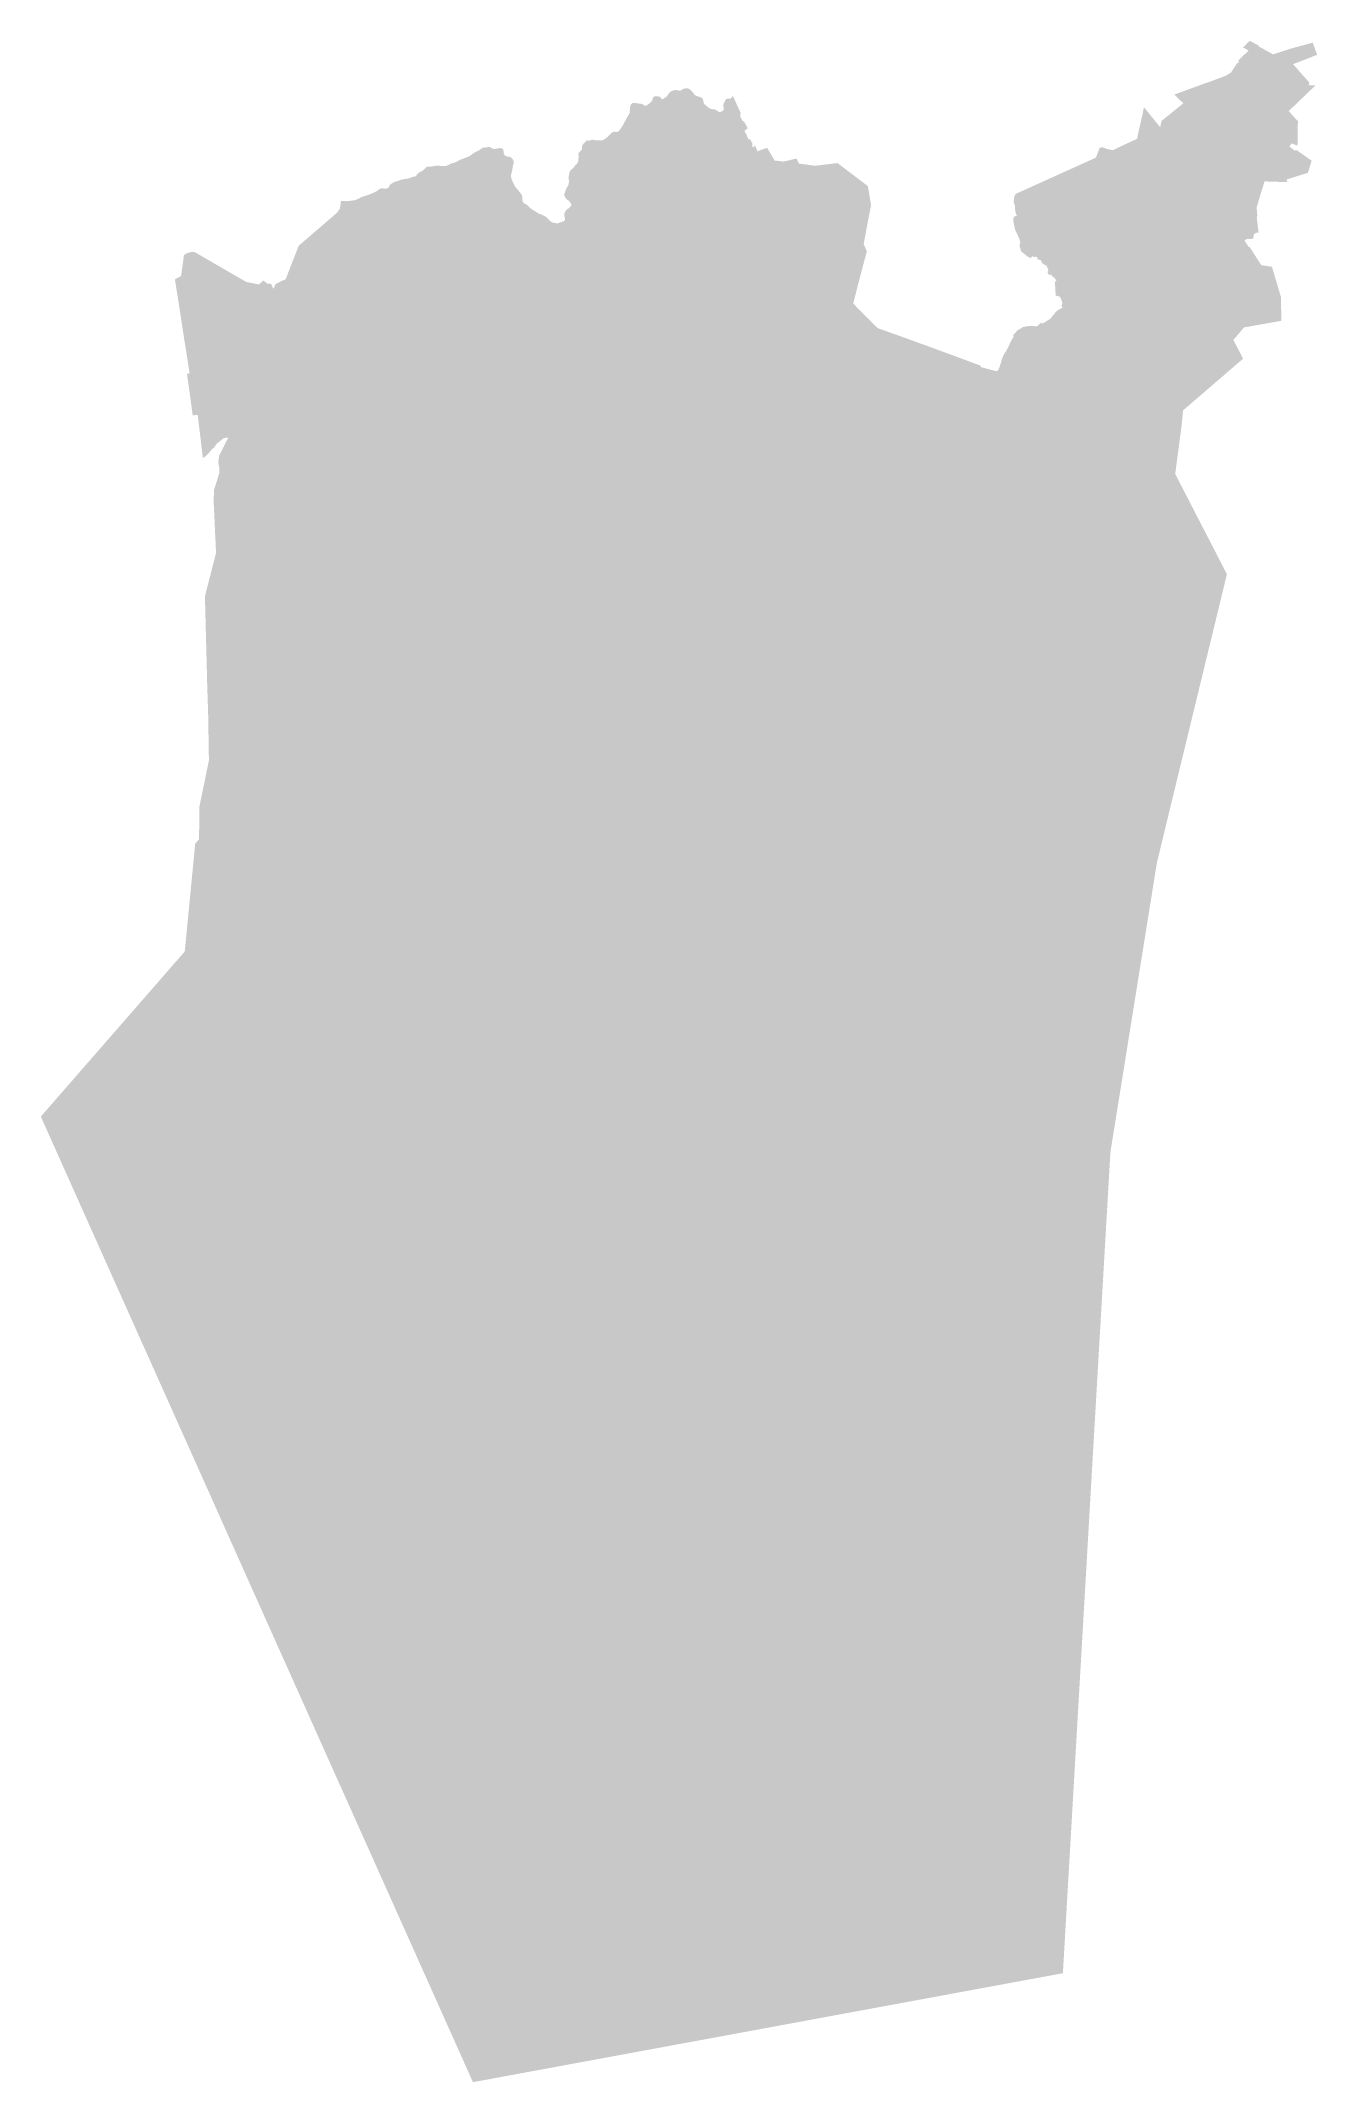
# Model space of a CAD drawing. Header units: inches. Extents: x 25487917 to 25514074, y 6645439 to 6687279.
import ezdxf

# ---------------------------------------------------------------- set-up
doc = ezdxf.new("R2010")
doc.units = ezdxf.units.IN
doc.header["$MEASUREMENT"] = 0

msp = doc.modelspace()

# ---------------------------------------------------------------- hatches: boundary and pattern name
for points in [[(25507847, 6683582), (25507848, 6683580), (25507869, 6683476), (25507881, 6683419), (25507882, 6683416), (25507882, 6683416), (25507883, 6683411), (25507885, 6683405), (25507886, 6683404), (25507887, 6683401), (25507889, 6683394), (25507890, 6683392), (25507896, 6683385), (25507898, 6683377), (25507899, 6683373), (25507901, 6683369), (25507902, 6683366), (25507904, 6683362), (25507906, 6683358), (25507910, 6683348), (25507916, 6683336), (25507925, 6683319), (25507931, 6683308), (25507935, 6683299), (25507941, 6683287), (25507950, 6683268), (25507967, 6683229), (25507976, 6683208), (25507979, 6683196), (25507984, 6683197), (25508066, 6683230), (25508073, 6683230), (25508104, 6683242), (25508181, 6683266), (25508287, 6683300), (25508309, 6683308), (25508349, 6683317), (25508373, 6683316), (25508458, 6683336), (25508460, 6683336), (25508501, 6683349), (25508518, 6683351), (25508560, 6683354), (25508565, 6683365), (25508603, 6683376), (25508606, 6683377), (25508638, 6683366), (25508755, 6683358), (25508772, 6683363), (25508820, 6683359), (25508851, 6683346), (25508910, 6683337), (25508983, 6683321), (25508996, 6683328), (25509020, 6683323), (25509035, 6683313), (25509150, 6683293), (25509190, 6683294), (25509207, 6683288), (25509306, 6683283), (25509328, 6683290), (25509367, 6683288), (25509466, 6683294), (25509488, 6683295), (25509514, 6683295), (25509549, 6683300), (25509610, 6683320), (25509601, 6683350), (25509580, 6683411), (25509591, 6683487), (25509607, 6683483), (25509653, 6683372), (25509668, 6683371), (25509674, 6683358), (25509687, 6683348), (25509721, 6683341), (25509741, 6683345), (25509763, 6683358), (25509807, 6683367), (25509824, 6683387), (25509832, 6683396), (25509849, 6683423), (25509851, 6683427), (25509880, 6683442), (25509895, 6683445), (25509917, 6683441), (25509942, 6683451), (25509955, 6683455), (25509985, 6683466), (25510031, 6683472), (25510082, 6683492), (25510133, 6683518), (25510144, 6683517), (25510164, 6683514), (25510184, 6683524), (25510202, 6683532), (25510265, 6683559), (25510293, 6683561), (25510326, 6683576), (25510374, 6683589), (25510406, 6683610), (25510444, 6683623), (25510471, 6683627), (25510481, 6683628), (25510505, 6683636), (25510547, 6683631), (25510607, 6683642), (25510690, 6683652), (25510765, 6683653), (25510828, 6683645), (25510894, 6683643), (25510981, 6683636), (25511044, 6683641), (25511135, 6683646), (25511233, 6683657), (25511285, 6683679), (25511304, 6683694), (25511343, 6683703), (25511357, 6683713), (25511397, 6683724), (25511449, 6683734), (25511504, 6683766), (25511513, 6683789), (25511527, 6683823), (25511523, 6683872), (25511517, 6683916), (25511542, 6683936), (25511562, 6683951), (25511569, 6683963), (25511569, 6683964), (25511593, 6683974), (25511658, 6684010), (25511687, 6684005), (25511732, 6684009), (25511777, 6684008), (25511822, 6684025), (25511854, 6684048), (25511958, 6684130), (25511979, 6684143), (25512053, 6684187), (25512070, 6684195), (25512080, 6684197), (25512096, 6684204), (25512101, 6684214), (25512120, 6684215), (25512157, 6684253), (25512167, 6684256), (25512264, 6684289), (25512295, 6684296), (25512359, 6684314), (25512411, 6684337), (25512487, 6684353), (25512493, 6684360), (25512527, 6684364), (25512594, 6684377), (25512709, 6684408), (25512827, 6684446), (25512836, 6684461), (25512869, 6684468), (25512883, 6684469), (25512901, 6684485), (25512914, 6684506), (25512934, 6684507), (25512951, 6684508), (25512970, 6684505), (25513044, 6684544), (25513122, 6684561), (25513183, 6684587), (25513213, 6684608), (25513348, 6684655), (25513414, 6684676), (25513452, 6684694), (25513525, 6684710), (25513566, 6684721), (25513679, 6684744), (25513683, 6684744), (25513743, 6684757), (25513792, 6684763), (25513864, 6684773), (25513878, 6684779), (25513951, 6684791), (25513961, 6684822), (25513650, 6685040), (25513618, 6685027), (25513508, 6685109), (25513544, 6685178), (25513671, 6685129), (25513672, 6685443), (25513671, 6685498), (25513683, 6685627), (25513608, 6685709), (25513491, 6685838), (25513541, 6685887), (25513599, 6685942), (25514043, 6686369), (25513899, 6686370), (25513914, 6686422), (25513899, 6686440), (25513712, 6686650), (25513581, 6686800), (25513865, 6686910), (25513981, 6686956), (25514074, 6686992), (25513985, 6687241), (25513888, 6687215), (25513796, 6687190), (25513644, 6687149), (25513532, 6687118), (25513463, 6687097), (25513295, 6687041), (25513172, 6687001), (25513135, 6687021), (25512974, 6687111), (25512873, 6687166), (25512876, 6687182), (25512808, 6687217), (25512692, 6687279), (25512556, 6687142), (25512668, 6687079), (25512635, 6687048), (25512455, 6686870), (25512471, 6686839), (25512429, 6686817), (25512309, 6686631), (25512204, 6686563), (25511839, 6686428), (25511774, 6686406), (25511465, 6686294), (25511361, 6686255), (25511148, 6686178), (25511174, 6686152), (25511332, 6685998), (25511178, 6685874), (25511030, 6685754), (25510884, 6685636), (25510881, 6685606), (25510870, 6685571), (25510861, 6685527), (25510859, 6685504), (25510840, 6685528), (25510817, 6685557), (25510633, 6685784), (25510526, 6685915), (25510524, 6685917), (25510488, 6685741), (25510479, 6685704), (25510392, 6685315), (25510391, 6685311), (25510388, 6685289), (25510383, 6685270), (25510185, 6685178), (25510096, 6685137), (25510048, 6685114), (25509891, 6685039), (25509863, 6685040), (25509835, 6685048), (25509785, 6685058), (25509719, 6685081), (25509673, 6685096), (25509617, 6685087), (25509568, 6684958), (25509539, 6684884), (25509490, 6684862), (25509370, 6684808), (25507889, 6684138), (25507861, 6684063), (25507860, 6684024), (25507855, 6683973), (25507865, 6683944), (25507874, 6683915), (25507884, 6683877), (25507879, 6683848), (25507881, 6683821), (25507883, 6683813), (25507903, 6683727), (25507922, 6683697), (25507858, 6683672), (25507855, 6683671), (25507846, 6683589), (25507847, 6683585), (25507847, 6683582)], [(25500953, 6684450), (25500953, 6684450), (25500953, 6684450), (25500953, 6684450), (25500953, 6684450), (25500953, 6684450), (25500953, 6684449), (25500953, 6684449), (25500953, 6684449), (25500953, 6684449), (25500953, 6684449), (25500953, 6684449), (25500953, 6684449), (25500952, 6684449), (25500952, 6684448), (25500952, 6684448), (25500952, 6684448), (25500952, 6684448), (25500952, 6684448), (25500952, 6684448), (25500952, 6684448), (25500952, 6684447), (25500952, 6684447), (25500952, 6684447), (25500952, 6684447), (25500952, 6684447), (25500952, 6684447), (25500952, 6684447), (25500952, 6684446), (25500952, 6684446), (25500952, 6684446), (25500952, 6684446), (25500952, 6684446), (25500952, 6684446), (25500952, 6684446), (25500952, 6684445), (25500952, 6684445), (25500952, 6684445), (25500952, 6684445), (25500952, 6684445), (25500952, 6684445), (25500952, 6684445), (25500952, 6684445), (25500955, 6684421), (25500966, 6684329), (25501016, 6684336), (25501056, 6684341), (25501055, 6684348), (25501081, 6684352), (25501082, 6684344), (25501120, 6684349), (25501177, 6684356), (25501164, 6684460), (25501155, 6684543), (25501159, 6684544), (25501156, 6684569), (25501325, 6684590), (25501328, 6684565), (25501339, 6684566), (25501343, 6684561), (25501363, 6684577), (25501412, 6684514), (25501417, 6684473), (25501394, 6684455), (25501396, 6684441), (25501602, 6684468), (25501606, 6684443), (25501614, 6684444), (25501618, 6684411), (25501628, 6684329), (25501628, 6684314), (25501633, 6684203), (25501640, 6684185), (25501642, 6684124), (25501649, 6684123), (25501651, 6684084), (25501781, 6684071), (25501830, 6684060), (25501882, 6684285), (25501896, 6684347), (25501920, 6684453), (25501968, 6684663), (25501971, 6684676), (25501977, 6684675), (25501986, 6684713), (25501983, 6684714), (25501994, 6684762), (25502031, 6684925), (25502028, 6684926), (25502034, 6684950), (25502034, 6684950), (25502039, 6684972), (25502044, 6684993), (25502070, 6685104), (25502078, 6685140), (25502078, 6685146), (25502114, 6685302), (25502128, 6685365), (25502139, 6685413), (25502142, 6685427), (25502155, 6685483), (25502198, 6685669), (25502227, 6685798), (25502238, 6685848), (25502232, 6685861), (25502226, 6685874), (25502214, 6685900), (25502202, 6685925), (25502176, 6685982), (25502175, 6685983), (25502174, 6685986), (25502172, 6685991), (25502154, 6686030), (25502133, 6686077), (25502130, 6686082), (25502103, 6686142), (25502102, 6686144), (25502095, 6686158), (25502094, 6686150), (25502092, 6686142), (25502087, 6686131), (25502080, 6686119), (25502077, 6686117), (25502072, 6686112), (25502065, 6686105), (25502057, 6686099), (25502046, 6686094), (25502035, 6686091), (25502030, 6686090), (25502010, 6686093), (25502002, 6686093), (25501994, 6686093), (25501977, 6686090), (25501972, 6686088), (25501963, 6686084), (25501958, 6686080), (25501950, 6686072), (25501947, 6686065), (25501942, 6686054), (25501930, 6686031), (25501922, 6686015), (25501912, 6685995), (25501909, 6685988), (25501907, 6685982), (25501905, 6685969), (25501905, 6685951), (25501906, 6685935), (25501909, 6685921), (25501912, 6685905), (25501912, 6685890), (25501910, 6685874), (25501908, 6685867), (25501904, 6685860), (25501897, 6685851), (25501891, 6685846), (25501881, 6685838), (25501871, 6685831), (25501856, 6685824), (25501843, 6685822), (25501832, 6685822), (25501817, 6685822), (25501802, 6685826), (25501796, 6685830), (25501784, 6685839), (25501778, 6685844), (25501766, 6685854), (25501752, 6685858), (25501742, 6685867), (25501735, 6685871), (25501728, 6685873), (25501718, 6685875), (25501680, 6685877), (25501672, 6685879), (25501651, 6685885), (25501639, 6685889), (25501612, 6685902), (25501606, 6685906), (25501598, 6685913), (25501593, 6685919), (25501587, 6685923), (25501582, 6685926), (25501570, 6685935), (25501552, 6685949), (25501530, 6685969), (25501523, 6685973), (25501516, 6685975), (25501511, 6685981), (25501509, 6685987), (25501505, 6685997), (25501504, 6686003), (25501501, 6686019), (25501500, 6686027), (25501498, 6686033), (25501491, 6686057), (25501489, 6686071), (25501486, 6686081), (25501478, 6686094), (25501470, 6686103), (25501461, 6686110), (25501446, 6686119), (25501437, 6686123), (25501425, 6686127), (25501369, 6686144), (25501350, 6686151), (25501340, 6686157), (25501333, 6686161), (25501320, 6686171), (25501308, 6686182), (25501298, 6686195), (25501287, 6686212), (25501274, 6686229), (25501259, 6686247), (25501246, 6686259), (25501215, 6686284), (25501200, 6686294), (25501184, 6686301), (25501174, 6686304), (25501156, 6686307), (25501138, 6686306), (25501091, 6686296), (25501079, 6686291), (25501064, 6686282), (25501053, 6686274), (25501039, 6686263), (25501031, 6686260), (25501023, 6686257), (25501014, 6686257), (25501002, 6686258), (25500990, 6686261), (25500970, 6686265), (25500952, 6686267), (25500915, 6686270), (25500899, 6686268), (25500874, 6686261), (25500859, 6686254), (25500836, 6686242), (25500816, 6686230), (25500805, 6686221), (25500776, 6686184), (25500771, 6686175), (25500761, 6686158), (25500752, 6686146), (25500692, 6686100), (25500688, 6686097), (25500682, 6686094), (25500675, 6686090), (25500668, 6686088), (25500661, 6686086), (25500657, 6686086), (25500653, 6686086), (25500649, 6686087), (25500645, 6686089), (25500641, 6686091), (25500638, 6686094), (25500613, 6686122), (25500609, 6686126), (25500605, 6686129), (25500600, 6686132), (25500592, 6686135), (25500584, 6686137), (25500578, 6686138), (25500527, 6686141), (25500496, 6686138), (25500489, 6686137), (25500485, 6686135), (25500479, 6686132), (25500474, 6686128), (25500470, 6686123), (25500467, 6686119), (25500458, 6686100), (25500451, 6686075), (25500447, 6686058), (25500444, 6686052), (25500440, 6686045), (25500422, 6686026), (25500403, 6686007), (25500396, 6686001), (25500382, 6685990), (25500375, 6685985), (25500335, 6685957), (25500321, 6685947), (25500316, 6685946), (25500311, 6685946), (25500303, 6685948), (25500293, 6685954), (25500271, 6685967), (25500265, 6685971), (25500257, 6685975), (25500237, 6685983), (25500219, 6685987), (25500200, 6685990), (25500156, 6685996), (25500091, 6686006), (25500082, 6686007), (25500072, 6686007), (25500070, 6686007), (25500058, 6686005), (25500045, 6686002), (25500037, 6685998), (25500029, 6685993), (25500019, 6685984), (25500008, 6685973), (25499999, 6685953), (25499996, 6685938), (25499995, 6685923), (25499990, 6685880), (25499988, 6685854), (25499984, 6685804), (25499978, 6685789), (25499969, 6685770), (25499938, 6685721), (25499931, 6685708), (25499883, 6685621), (25499874, 6685603), (25499864, 6685580), (25499806, 6685490), (25499770, 6685436), (25499759, 6685425), (25499746, 6685416), (25499742, 6685415), (25499733, 6685413), (25499718, 6685411), (25499702, 6685412), (25499678, 6685416), (25499668, 6685416), (25499656, 6685413), (25499651, 6685412), (25499634, 6685404), (25499622, 6685396), (25499583, 6685357), (25499531, 6685310), (25499508, 6685291), (25499481, 6685270), (25499460, 6685256), (25499444, 6685248), (25499442, 6685247), (25499433, 6685243), (25499423, 6685241), (25499405, 6685238), (25499381, 6685236), (25499353, 6685236), (25499308, 6685237), (25499282, 6685243), (25499261, 6685246), (25499233, 6685250), (25499223, 6685251), (25499206, 6685250), (25499195, 6685247), (25499187, 6685244), (25499165, 6685234), (25499145, 6685232), (25499109, 6685237), (25499091, 6685230), (25499083, 6685206), (25499073, 6685201), (25499065, 6685195), (25499049, 6685182), (25499038, 6685172), (25499028, 6685161), (25499020, 6685148), (25499016, 6685140), (25499011, 6685122), (25499008, 6685098), (25499010, 6685079), (25499010, 6685072), (25499009, 6685066), (25499006, 6685054), (25499001, 6685046), (25498993, 6685036), (25498974, 6685018), (25498953, 6684999), (25498942, 6684989), (25498940, 6684986), (25498938, 6684982), (25498935, 6684959), (25498935, 6684953), (25498936, 6684940), (25498938, 6684884), (25498933, 6684844), (25498934, 6684837), (25498936, 6684828), (25498936, 6684824), (25498934, 6684817), (25498928, 6684804), (25498924, 6684794), (25498918, 6684779), (25498913, 6684771), (25498908, 6684764), (25498902, 6684757), (25498893, 6684749), (25498878, 6684739), (25498869, 6684731), (25498860, 6684719), (25498856, 6684712), (25498852, 6684704), (25498845, 6684693), (25498838, 6684685), (25498814, 6684660), (25498801, 6684650), (25498781, 6684630), (25498770, 6684618), (25498760, 6684605), (25498755, 6684596), (25498753, 6684589), (25498748, 6684562), (25498741, 6684531), (25498738, 6684517), (25498736, 6684491), (25498736, 6684466), (25498738, 6684424), (25498738, 6684374), (25498734, 6684343), (25498731, 6684331), (25498724, 6684316), (25498717, 6684302), (25498692, 6684260), (25498685, 6684246), (25498679, 6684232), (25498674, 6684217), (25498664, 6684190), (25498664, 6684189), (25498660, 6684177), (25498658, 6684172), (25498652, 6684163), (25498648, 6684155), (25498646, 6684146), (25498645, 6684139), (25498645, 6684134), (25498645, 6684123), (25498645, 6684115), (25498647, 6684109), (25498649, 6684099), (25498653, 6684092), (25498658, 6684080), (25498667, 6684066), (25498676, 6684053), (25498686, 6684041), (25498694, 6684032), (25498706, 6684022), (25498716, 6684014), (25498725, 6684008), (25498734, 6684003), (25498739, 6684000), (25498746, 6683994), (25498759, 6683977), (25498772, 6683958), (25498775, 6683954), (25498780, 6683944), (25498783, 6683938), (25498786, 6683931), (25498787, 6683925), (25498788, 6683915), (25498788, 6683909), (25498787, 6683904), (25498782, 6683895), (25498775, 6683888), (25498759, 6683871), (25498748, 6683857), (25498737, 6683848), (25498704, 6683826), (25498692, 6683815), (25498682, 6683806), (25498674, 6683795), (25498667, 6683784), (25498660, 6683772), (25498655, 6683759), (25498650, 6683747), (25498647, 6683736), (25498645, 6683722), (25498644, 6683711), (25498646, 6683688), (25498648, 6683677), (25498651, 6683665), (25498656, 6683653), (25498660, 6683640), (25498661, 6683629), (25498661, 6683615), (25498669, 6683613), (25498739, 6683590), (25498795, 6683576), (25498801, 6683575), (25498851, 6683567), (25498877, 6683563), (25498898, 6683561), (25498917, 6683559), (25498941, 6683557), (25498952, 6683556), (25498967, 6683556), (25499017, 6683553), (25499068, 6683550), (25499089, 6683551), (25499093, 6683551), (25499115, 6683549), (25499136, 6683547), (25499153, 6683546), (25499163, 6683546), (25499170, 6683546), (25499177, 6683546), (25499188, 6683546), (25499195, 6683546), (25499203, 6683547), (25499211, 6683547), (25499219, 6683548), (25499225, 6683548), (25499233, 6683549), (25499238, 6683550), (25499243, 6683551), (25499248, 6683552), (25499253, 6683552), (25499262, 6683554), (25499276, 6683555), (25499279, 6683556), (25499282, 6683556), (25499284, 6683556), (25499290, 6683557), (25499295, 6683557), (25499298, 6683557), (25499306, 6683558), (25499313, 6683558), (25499319, 6683559), (25499327, 6683559), (25499331, 6683559), (25499335, 6683559), (25499344, 6683559), (25499354, 6683559), (25499362, 6683559), (25499369, 6683559), (25499377, 6683559), (25499387, 6683558), (25499395, 6683558), (25499402, 6683558), (25499405, 6683557), (25499417, 6683556), (25499430, 6683555), (25499442, 6683554), (25499453, 6683552), (25499463, 6683551), (25499473, 6683549), (25499484, 6683547), (25499494, 6683545), (25499497, 6683545), (25499541, 6683540), (25499551, 6683538), (25499623, 6683748), (25499624, 6683752), (25499632, 6683776), (25499628, 6683786), (25499630, 6683790), (25499642, 6683794), (25499646, 6683792), (25499653, 6683811), (25499660, 6683834), (25499656, 6683852), (25499668, 6683921), (25499672, 6683939), (25499636, 6684040), (25499624, 6684075), (25499620, 6684085), (25499613, 6684106), (25499606, 6684126), (25499599, 6684145), (25499597, 6684150), (25499592, 6684166), (25499589, 6684174), (25499583, 6684191), (25499582, 6684195), (25499575, 6684215), (25499575, 6684216), (25499567, 6684238), (25499558, 6684263), (25499556, 6684263), (25499559, 6684280), (25499560, 6684286), (25499562, 6684293), (25499572, 6684346), (25499606, 6684404), (25499611, 6684412), (25499612, 6684413), (25499613, 6684414), (25499613, 6684414), (25499614, 6684416), (25499615, 6684416), (25499615, 6684416), (25499615, 6684416), (25499615, 6684416), (25499615, 6684417), (25499615, 6684417), (25499615, 6684417), (25499615, 6684417), (25499617, 6684419), (25499618, 6684421), (25499619, 6684421), (25499619, 6684422), (25499619, 6684422), (25499623, 6684426), (25499625, 6684429), (25499631, 6684437), (25499636, 6684443), (25499642, 6684450), (25499645, 6684453), (25499650, 6684459), (25499655, 6684464), (25499660, 6684470), (25499665, 6684475), (25499668, 6684478), (25499672, 6684482), (25499675, 6684485), (25499681, 6684491), (25499690, 6684501), (25499698, 6684509), (25499700, 6684511), (25499702, 6684512), (25499708, 6684518), (25499710, 6684520), (25499711, 6684521), (25499712, 6684522), (25499713, 6684522), (25499713, 6684523), (25499713, 6684523), (25499714, 6684524), (25499714, 6684524), (25499714, 6684524), (25499714, 6684524), (25499715, 6684524), (25499715, 6684524), (25499715, 6684525), (25499715, 6684525), (25499715, 6684525), (25499715, 6684525), (25499715, 6684525), (25499718, 6684528), (25499725, 6684534), (25499775, 6684576), (25499857, 6684647), (25499945, 6684694), (25499952, 6684697), (25499961, 6684701), (25499970, 6684705), (25499975, 6684708), (25499978, 6684709), (25499984, 6684711), (25499990, 6684714), (25499998, 6684718), (25500002, 6684719), (25500006, 6684721), (25500012, 6684723), (25500019, 6684726), (25500022, 6684727), (25500025, 6684728), (25500046, 6684736), (25500063, 6684741), (25500063, 6684741), (25500063, 6684740), (25500063, 6684740), (25500065, 6684737), (25500067, 6684734), (25500070, 6684728), (25500074, 6684721), (25500078, 6684712), (25500080, 6684707), (25500083, 6684702), (25500086, 6684695), (25500087, 6684693), (25500088, 6684690), (25500088, 6684690), (25500089, 6684689), (25500090, 6684686), (25500092, 6684682), (25500093, 6684679), (25500093, 6684678), (25500093, 6684678), (25500093, 6684678), (25500094, 6684677), (25500094, 6684675), (25500095, 6684674), (25500095, 6684672), (25500096, 6684670), (25500097, 6684669), (25500097, 6684667), (25500098, 6684665), (25500098, 6684664), (25500099, 6684662), (25500099, 6684661), (25500100, 6684659), (25500101, 6684657), (25500101, 6684656), (25500102, 6684654), (25500102, 6684652), (25500103, 6684651), (25500103, 6684649), (25500104, 6684647), (25500104, 6684646), (25500105, 6684644), (25500105, 6684642), (25500106, 6684641), (25500106, 6684639), (25500106, 6684637), (25500107, 6684636), (25500107, 6684634), (25500108, 6684632), (25500108, 6684631), (25500109, 6684629), (25500109, 6684627), (25500138, 6684506), (25500141, 6684492), (25500141, 6684491), (25500141, 6684490), (25500141, 6684490), (25500142, 6684489), (25500142, 6684489), (25500142, 6684488), (25500142, 6684488), (25500142, 6684487), (25500142, 6684487), (25500143, 6684486), (25500143, 6684486), (25500143, 6684485), (25500143, 6684485), (25500143, 6684484), (25500144, 6684484), (25500144, 6684483), (25500144, 6684483), (25500144, 6684482), (25500145, 6684482), (25500128, 6684471), (25500090, 6684457), (25500069, 6684448), (25500048, 6684438), (25500038, 6684434), (25500015, 6684427), (25499995, 6684421), (25499979, 6684417), (25499921, 6684401), (25499902, 6684396), (25499862, 6684384), (25499814, 6684371), (25499814, 6684371), (25499814, 6684371), (25499814, 6684371), (25499813, 6684371), (25499813, 6684371), (25499813, 6684371), (25499813, 6684371), (25499813, 6684371), (25499812, 6684371), (25499812, 6684370), (25499812, 6684370), (25499812, 6684370), (25499812, 6684370), (25499811, 6684370), (25499811, 6684370), (25499811, 6684370), (25499811, 6684369), (25499811, 6684369), (25499811, 6684369), (25499811, 6684369), (25499810, 6684369), (25499810, 6684368), (25499810, 6684368), (25499810, 6684368), (25499810, 6684368), (25499810, 6684368), (25499810, 6684367), (25499810, 6684367), (25499810, 6684367), (25499809, 6684367), (25499809, 6684367), (25499809, 6684366), (25499809, 6684366), (25499809, 6684366), (25499809, 6684366), (25499809, 6684365), (25499809, 6684365), (25499809, 6684365), (25499809, 6684365), (25499809, 6684364), (25499809, 6684364), (25499809, 6684364), (25499809, 6684364), (25499809, 6684363), (25499809, 6684363), (25499828, 6684346), (25499917, 6684265), (25499919, 6684257), (25499926, 6684251), (25499921, 6684246), (25499944, 6684224), (25499946, 6684220), (25499952, 6684222), (25499948, 6684231), (25500002, 6684183), (25500007, 6684178), (25499984, 6684170), (25499982, 6684164), (25499992, 6684139), (25500004, 6684110), (25500016, 6684081), (25500028, 6684053), (25500039, 6684024), (25500062, 6683971), (25500062, 6683971), (25500062, 6683971), (25500062, 6683971), (25500062, 6683970), (25500062, 6683970), (25500062, 6683970), (25500062, 6683970), (25500062, 6683970), (25500063, 6683969), (25500063, 6683969), (25500063, 6683969), (25500063, 6683969), (25500063, 6683969), (25500063, 6683969), (25500063, 6683969), (25500064, 6683968), (25500064, 6683968), (25500064, 6683968), (25500064, 6683968), (25500064, 6683968), (25500065, 6683968), (25500065, 6683968), (25500065, 6683968), (25500065, 6683968), (25500065, 6683968), (25500066, 6683968), (25500066, 6683967), (25500066, 6683967), (25500066, 6683967), (25500066, 6683967), (25500067, 6683967), (25500067, 6683967), (25500067, 6683967), (25500067, 6683967), (25500068, 6683967), (25500068, 6683967), (25500068, 6683967), (25500068, 6683967), (25500068, 6683968), (25500136, 6683984), (25500164, 6683992), (25500179, 6683996), (25500179, 6683996), (25500181, 6683996), (25500182, 6683996), (25500183, 6683996), (25500184, 6683997), (25500185, 6683997), (25500186, 6683997), (25500187, 6683997), (25500189, 6683997), (25500217, 6684001), (25500233, 6684002), (25500243, 6684002), (25500251, 6684002), (25500252, 6683998), (25500267, 6683996), (25500268, 6683996), (25500270, 6683996), (25500271, 6683996), (25500273, 6683996), (25500274, 6683996), (25500275, 6683996), (25500277, 6683996), (25500278, 6683996), (25500280, 6683996), (25500281, 6683996), (25500282, 6683996), (25500284, 6683996), (25500285, 6683996), (25500287, 6683996), (25500288, 6683996), (25500289, 6683996), (25500291, 6683996), (25500292, 6683996), (25500294, 6683996), (25500295, 6683996), (25500297, 6683996), (25500298, 6683996), (25500299, 6683996), (25500301, 6683996), (25500302, 6683996), (25500304, 6683997), (25500305, 6683997), (25500306, 6683997), (25500308, 6683997), (25500309, 6683997), (25500311, 6683997), (25500312, 6683997), (25500313, 6683998), (25500315, 6683998), (25500316, 6683998), (25500318, 6683998), (25500319, 6683998), (25500320, 6683998), (25500321, 6683999), (25500322, 6683999), (25500324, 6683999), (25500325, 6683999), (25500327, 6683999), (25500328, 6684000), (25500329, 6684000), (25500331, 6684000), (25500332, 6684001), (25500334, 6684001), (25500335, 6684001), (25500336, 6684001), (25500338, 6684002), (25500339, 6684002), (25500340, 6684002), (25500342, 6684003), (25500343, 6684003), (25500345, 6684003), (25500346, 6684004), (25500347, 6684004), (25500349, 6684004), (25500350, 6684005), (25500351, 6684005), (25500353, 6684006), (25500354, 6684006), (25500356, 6684006), (25500357, 6684007), (25500358, 6684007), (25500360, 6684008), (25500361, 6684008), (25500362, 6684008), (25500364, 6684009), (25500365, 6684010), (25500366, 6684010), (25500368, 6684011), (25500369, 6684011), (25500370, 6684012), (25500372, 6684012), (25500373, 6684013), (25500374, 6684013), (25500375, 6684014), (25500377, 6684014), (25500378, 6684015), (25500379, 6684015), (25500381, 6684016), (25500382, 6684016), (25500397, 6684020), (25500403, 6684022), (25500407, 6684022), (25500413, 6684023), (25500532, 6684039), (25500536, 6684042), (25500537, 6684042), (25500537, 6684042), (25500537, 6684042), (25500537, 6684042), (25500538, 6684042), (25500538, 6684042), (25500538, 6684043), (25500538, 6684043), (25500539, 6684043), (25500539, 6684043), (25500539, 6684043), (25500539, 6684043), (25500540, 6684043), (25500540, 6684044), (25500569, 6684050), (25500592, 6684054), (25500642, 6684061), (25500672, 6684066), (25500678, 6684067), (25500730, 6684074), (25500756, 6684078), (25500834, 6684087), (25500886, 6684094), (25500912, 6684096), (25500981, 6684104), (25500975, 6684155), (25500971, 6684182), (25500969, 6684193), (25500969, 6684218), (25500965, 6684246), (25500958, 6684235), (25500950, 6684234), (25500944, 6684237), (25500934, 6684271), (25500934, 6684272), (25500923, 6684297), (25500909, 6684332), (25500897, 6684359), (25500884, 6684390), (25500873, 6684417), (25500863, 6684442), (25500859, 6684452), (25500857, 6684464), (25500958, 6684478), (25500960, 6684460), (25500953, 6684450)], [(25501842, 6683729), (25501865, 6683716), (25501894, 6683702), (25501915, 6683694), (25501915, 6683694), (25501918, 6683693), (25501920, 6683692), (25501923, 6683691), (25501926, 6683690), (25501928, 6683689), (25501931, 6683689), (25501934, 6683688), (25501937, 6683687), (25501939, 6683687), (25501942, 6683686), (25501945, 6683686), (25501948, 6683685), (25501950, 6683685), (25501953, 6683685), (25501956, 6683685), (25501959, 6683684), (25501961, 6683684), (25501964, 6683684), (25501964, 6683684), (25501991, 6683683), (25502013, 6683683), (25502054, 6683686), (25502069, 6683687), (25502125, 6683691), (25502185, 6683692), (25502235, 6683689), (25502259, 6683685), (25502281, 6683678), (25502314, 6683656), (25502309, 6683638), (25502321, 6683627), (25502464, 6683495), (25502531, 6682518), (25502946, 6682187), (25503092, 6682160), (25503300, 6682122), (25503291, 6682036), (25503337, 6682030), (25503415, 6682021), (25503430, 6682020), (25503511, 6682011), (25503540, 6682008), (25503680, 6681992), (25504092, 6681945), (25504563, 6681892), (25504565, 6681896), (25504606, 6682053), (25504607, 6682056), (25504618, 6682098), (25504619, 6682100), (25504623, 6682115), (25504623, 6682118), (25504630, 6682144), (25504632, 6682152), (25504636, 6682171), (25504647, 6682211), (25504657, 6682251), (25504667, 6682290), (25504670, 6682301), (25504672, 6682312), (25504677, 6682329), (25504693, 6682390), (25504693, 6682391), (25504768, 6682675), (25504846, 6682966), (25504814, 6683035), (25504784, 6683104), (25504784, 6683105), (25504782, 6683111), (25504781, 6683113), (25504783, 6683126), (25504788, 6683150), (25504807, 6683255), (25504807, 6683258), (25504817, 6683311), (25504822, 6683335), (25504833, 6683394), (25504837, 6683416), (25504843, 6683448), (25504845, 6683463), (25504847, 6683470), (25504860, 6683538), (25504866, 6683572), (25504873, 6683606), (25504880, 6683641), (25504884, 6683664), (25504886, 6683675), (25504894, 6683716), (25504895, 6683718), (25504895, 6683721), (25504901, 6683751), (25504909, 6683790), (25504917, 6683832), (25504917, 6683835), (25504918, 6683837), (25504920, 6683848), (25504923, 6683865), (25504930, 6683900), (25504930, 6683903), (25504932, 6683913), (25504931, 6683917), (25504931, 6683921), (25504921, 6683976), (25504921, 6683980), (25504920, 6683985), (25504915, 6684018), (25504912, 6684033), (25504909, 6684048), (25504891, 6684160), (25504873, 6684258), (25504870, 6684298), (25504807, 6684345), (25504801, 6684351), (25504719, 6684412), (25504696, 6684430), (25504691, 6684433), (25504661, 6684459), (25504649, 6684468), (25504630, 6684479), (25504544, 6684545), (25504502, 6684577), (25504478, 6684595), (25504447, 6684619), (25504422, 6684638), (25504403, 6684652), (25504385, 6684666), (25504382, 6684668), (25504333, 6684705), (25504325, 6684711), (25504257, 6684764), (25504241, 6684775), (25504227, 6684772), (25504211, 6684770), (25504196, 6684768), (25504171, 6684765), (25504141, 6684761), (25504118, 6684758), (25504089, 6684754), (25504073, 6684753), (25504068, 6684752), (25504047, 6684749), (25504010, 6684745), (25503969, 6684740), (25503935, 6684735), (25503905, 6684732), (25503875, 6684728), (25503844, 6684724), (25503816, 6684721), (25503790, 6684717), (25503781, 6684719), (25503749, 6684723), (25503711, 6684728), (25503676, 6684732), (25503648, 6684736), (25503619, 6684740), (25503582, 6684745), (25503546, 6684750), (25503520, 6684753), (25503452, 6684762), (25503420, 6684835), (25503407, 6684867), (25503386, 6684862), (25503367, 6684857), (25503347, 6684853), (25503328, 6684848), (25503308, 6684843), (25503291, 6684839), (25503133, 6684803), (25503119, 6684805), (25503095, 6684809), (25503094, 6684809), (25502993, 6684821), (25502954, 6684826), (25502930, 6684867), (25502921, 6684883), (25502903, 6684913), (25502885, 6684943), (25502868, 6684973), (25502863, 6684981), (25502845, 6685010), (25502827, 6685041), (25502803, 6685083), (25502778, 6685077), (25502749, 6685069), (25502720, 6685059), (25502691, 6685048), (25502662, 6685037), (25502634, 6685025), (25502629, 6685024), (25502605, 6685014), (25502603, 6685017), (25502603, 6685018), (25502583, 6685062), (25502581, 6685067), (25502567, 6685101), (25502548, 6685144), (25502531, 6685094), (25502499, 6685108), (25502498, 6685118), (25502498, 6685142), (25502498, 6685145), (25502498, 6685176), (25502498, 6685183), (25502492, 6685196), (25502482, 6685210), (25502469, 6685231), (25502454, 6685257), (25502453, 6685259), (25502452, 6685260), (25502444, 6685271), (25502420, 6685256), (25502407, 6685289), (25502385, 6685339), (25502383, 6685344), (25502370, 6685374), (25502360, 6685398), (25502351, 6685392), (25502338, 6685438), (25502340, 6685439), (25502350, 6685446), (25502373, 6685462), (25502399, 6685480), (25502401, 6685482), (25502395, 6685497), (25502389, 6685513), (25502387, 6685517), (25502382, 6685532), (25502366, 6685559), (25502364, 6685563), (25502354, 6685579), (25502352, 6685583), (25502344, 6685598), (25502336, 6685611), (25502338, 6685621), (25502327, 6685625), (25502299, 6685636), (25502281, 6685669), (25502279, 6685673), (25502253, 6685722), (25502249, 6685731), (25502261, 6685797), (25502238, 6685848), (25502227, 6685798), (25502198, 6685669), (25502155, 6685483), (25502142, 6685427), (25502139, 6685413), (25502128, 6685365), (25502114, 6685302), (25502078, 6685146), (25502078, 6685140), (25502070, 6685104), (25502044, 6684993), (25502039, 6684972), (25502034, 6684950), (25502034, 6684950), (25502028, 6684926), (25502031, 6684925), (25501994, 6684762), (25501983, 6684714), (25501986, 6684713), (25501977, 6684675), (25501971, 6684676), (25501968, 6684663), (25501920, 6684453), (25501896, 6684347), (25501882, 6684285), (25501830, 6684060), (25501790, 6683883), (25501767, 6683795), (25501766, 6683789), (25501842, 6683729)], [(25494425, 6684041), (25494402, 6684000), (25494379, 6683957), (25494350, 6683846), (25494390, 6683753), (25494498, 6683585), (25494540, 6683387), (25494642, 6683127), (25494717, 6682937), (25494776, 6682638), (25494796, 6682534), (25495110, 6681521), (25495138, 6681355), (25495172, 6681362), (25495206, 6681371), (25495241, 6681378), (25495260, 6681381), (25495281, 6681386), (25495287, 6681387), (25495303, 6681392), (25495320, 6681396), (25495357, 6681404), (25495376, 6681409), (25495394, 6681413), (25495430, 6681421), (25495466, 6681429), (25495502, 6681437), (25495534, 6681445), (25495566, 6681453), (25495646, 6681471), (25495669, 6681477), (25495693, 6681482), (25495717, 6681488), (25495741, 6681493), (25495806, 6681508), (25495830, 6681513), (25495863, 6681520), (25495954, 6681541), (25495980, 6681547), (25496003, 6681553), (25496026, 6681558), (25496052, 6681564), (25496071, 6681568), (25496076, 6681569), (25496106, 6681576), (25496140, 6681584), (25496171, 6681591), (25496202, 6681598), (25496210, 6681600), (25496277, 6681616), (25496299, 6681621), (25496322, 6681626), (25496345, 6681632), (25496379, 6681640), (25496413, 6681648), (25496479, 6681663), (25496513, 6681670), (25496547, 6681678), (25496605, 6681692), (25496639, 6681700), (25496681, 6681709), (25496713, 6681716), (25496746, 6681724), (25496777, 6681731), (25496802, 6681737), (25496810, 6681739), (25496826, 6681743), (25496875, 6681754), (25496932, 6681767), (25496932, 6681767), (25496935, 6681802), (25496937, 6681815), (25496943, 6681820), (25497037, 6681796), (25497053, 6681770), (25497076, 6681764), (25497092, 6681785), (25497090, 6681800), (25497075, 6681803), (25497078, 6681839), (25497080, 6681864), (25497084, 6681914), (25497087, 6681947), (25497087, 6681953), (25497090, 6681983), (25497092, 6682007), (25497093, 6682024), (25497103, 6682026), (25497123, 6682029), (25497157, 6682035), (25497155, 6682016), (25497195, 6682027), (25497207, 6682031), (25497210, 6682031), (25497255, 6682038), (25497280, 6682042), (25497303, 6682046), (25497330, 6682050), (25497343, 6682049), (25497360, 6682048), (25497424, 6682046), (25497426, 6682042), (25497426, 6682040), (25497470, 6682038), (25497470, 6682044), (25497555, 6682040), (25497586, 6682038), (25497590, 6682031), (25497637, 6682040), (25497656, 6682044), (25497678, 6682042), (25497689, 6682041), (25497731, 6682038), (25497737, 6682038), (25497742, 6682037), (25497772, 6682034), (25497807, 6682031), (25497819, 6682030), (25497881, 6682025), (25497910, 6682023), (25498009, 6682018), (25498005, 6681975), (25498002, 6681942), (25498015, 6681940), (25498011, 6681903), (25498060, 6681932), (25498075, 6681939), (25498089, 6681915), (25498093, 6681918), (25498102, 6681926), (25498158, 6682010), (25498171, 6682029), (25498178, 6682037), (25498187, 6682048), (25498197, 6682057), (25498211, 6682063), (25498238, 6682082), (25498253, 6682097), (25498255, 6682102), (25498270, 6682120), (25498303, 6682092), (25498350, 6682034), (25498644, 6681985), (25498669, 6681981), (25498697, 6682016), (25498756, 6682099), (25498762, 6682109), (25498765, 6682117), (25498771, 6682129), (25498789, 6682175), (25498792, 6682184), (25498800, 6682234), (25498801, 6682331), (25498800, 6682348), (25498794, 6682376), (25498779, 6682436), (25498772, 6682463), (25498766, 6682483), (25498758, 6682505), (25498746, 6682533), (25498736, 6682565), (25498726, 6682598), (25498720, 6682622), (25498717, 6682634), (25498712, 6682670), (25498705, 6682730), (25498701, 6682751), (25498674, 6682851), (25498651, 6682948), (25498642, 6682982), (25498618, 6683043), (25498498, 6683358), (25498517, 6683535), (25498483, 6683540), (25498469, 6683543), (25498437, 6683548), (25498429, 6683549), (25498418, 6683551), (25498397, 6683559), (25498386, 6683563), (25498377, 6683568), (25498363, 6683578), (25498351, 6683588), (25498337, 6683602), (25498304, 6683639), (25498297, 6683647), (25498284, 6683661), (25498275, 6683668), (25498264, 6683675), (25498251, 6683682), (25498246, 6683684), (25498190, 6683713), (25498179, 6683718), (25498148, 6683727), (25498137, 6683731), (25498129, 6683735), (25498111, 6683744), (25498086, 6683760), (25498071, 6683772), (25498036, 6683793), (25497989, 6683820), (25497978, 6683828), (25497968, 6683835), (25497958, 6683842), (25497949, 6683850), (25497939, 6683858), (25497930, 6683866), (25497912, 6683884), (25497885, 6683910), (25497873, 6683921), (25497866, 6683926), (25497854, 6683931), (25497843, 6683936), (25497829, 6683944), (25497823, 6683948), (25497812, 6683958), (25497802, 6683969), (25497798, 6683975), (25497795, 6683982), (25497793, 6683988), (25497789, 6684001), (25497786, 6684014), (25497786, 6684020), (25497786, 6684030), (25497787, 6684050), (25497788, 6684065), (25497787, 6684077), (25497786, 6684083), (25497784, 6684093), (25497781, 6684102), (25497776, 6684112), (25497770, 6684125), (25497761, 6684139), (25497753, 6684150), (25497703, 6684214), (25497693, 6684225), (25497684, 6684234), (25497667, 6684253), (25497660, 6684262), (25497652, 6684272), (25497646, 6684281), (25497640, 6684290), (25497634, 6684300), (25497610, 6684344), (25497604, 6684356), (25497598, 6684367), (25497574, 6684424), (25497568, 6684438), (25497563, 6684455), (25497559, 6684466), (25497557, 6684478), (25497555, 6684488), (25497555, 6684495), (25497554, 6684505), (25497554, 6684516), (25497555, 6684533), (25497557, 6684543), (25497559, 6684554), (25497566, 6684577), (25497569, 6684590), (25497575, 6684615), (25497577, 6684628), (25497579, 6684645), (25497583, 6684666), (25497591, 6684708), (25497594, 6684722), (25497597, 6684736), (25497603, 6684753), (25497606, 6684765), (25497607, 6684774), (25497608, 6684784), (25497607, 6684795), (25497606, 6684805), (25497603, 6684818), (25497599, 6684830), (25497594, 6684841), (25497590, 6684849), (25497586, 6684856), (25497580, 6684862), (25497571, 6684871), (25497561, 6684880), (25497551, 6684887), (25497542, 6684892), (25497535, 6684896), (25497527, 6684899), (25497515, 6684902), (25497495, 6684904), (25497483, 6684906), (25497471, 6684909), (25497461, 6684911), (25497454, 6684914), (25497444, 6684919), (25497437, 6684924), (25497434, 6684926), (25497430, 6684930), (25497415, 6684946), (25497409, 6684955), (25497406, 6684962), (25497402, 6684973), (25497400, 6684985), (25497399, 6684997), (25497399, 6685021), (25497398, 6685030), (25497396, 6685039), (25497393, 6685049), (25497390, 6685055), (25497385, 6685060), (25497379, 6685064), (25497373, 6685068), (25497359, 6685073), (25497348, 6685077), (25497337, 6685079), (25497326, 6685080), (25497318, 6685080), (25497302, 6685078), (25497294, 6685077), (25497267, 6685070), (25497243, 6685065), (25497231, 6685063), (25497219, 6685062), (25497210, 6685061), (25497202, 6685062), (25497195, 6685063), (25497185, 6685066), (25497181, 6685067), (25497175, 6685069), (25497160, 6685077), (25497149, 6685083), (25497138, 6685090), (25497128, 6685096), (25497119, 6685100), (25497111, 6685103), (25497104, 6685104), (25497094, 6685104), (25497082, 6685102), (25497047, 6685094), (25497035, 6685091), (25497029, 6685091), (25497022, 6685091), (25497010, 6685093), (25496998, 6685093), (25496993, 6685092), (25496987, 6685091), (25496977, 6685087), (25496962, 6685078), (25496944, 6685067), (25496935, 6685061), (25496919, 6685049), (25496888, 6685030), (25496875, 6685022), (25496862, 6685016), (25496845, 6685008), (25496828, 6685000), (25496808, 6684989), (25496790, 6684979), (25496760, 6684958), (25496701, 6684915), (25496694, 6684911), (25496686, 6684907), (25496678, 6684903), (25496641, 6684890), (25496628, 6684885), (25496619, 6684882), (25496604, 6684876), (25496505, 6684838), (25496484, 6684826), (25496473, 6684820), (25496452, 6684808), (25496411, 6684787), (25496399, 6684782), (25496362, 6684774), (25496349, 6684771), (25496336, 6684766), (25496291, 6684745), (25496259, 6684730), (25496247, 6684725), (25496235, 6684721), (25496222, 6684717), (25496210, 6684715), (25496197, 6684713), (25496184, 6684711), (25496171, 6684710), (25496157, 6684710), (25496118, 6684712), (25496106, 6684714), (25496094, 6684716), (25496083, 6684719), (25496075, 6684720), (25496048, 6684722), (25496036, 6684722), (25496024, 6684720), (25496012, 6684718), (25495983, 6684711), (25495968, 6684708), (25495952, 6684705), (25495891, 6684701), (25495874, 6684699), (25495850, 6684698), (25495843, 6684697), (25495834, 6684696), (25495827, 6684693), (25495818, 6684689), (25495810, 6684683), (25495802, 6684677), (25495789, 6684663), (25495774, 6684645), (25495767, 6684638), (25495756, 6684629), (25495746, 6684622), (25495732, 6684612), (25495726, 6684609), (25495683, 6684587), (25495673, 6684581), (25495664, 6684575), (25495654, 6684569), (25495645, 6684561), (25495640, 6684556), (25495627, 6684542), (25495624, 6684537), (25495618, 6684526), (25495611, 6684513), (25495607, 6684508), (25495602, 6684504), (25495588, 6684501), (25495572, 6684498), (25495553, 6684492), (25495543, 6684489), (25495506, 6684478), (25495498, 6684475), (25495483, 6684468), (25495467, 6684463), (25495460, 6684460), (25495448, 6684458), (25495426, 6684454), (25495402, 6684450), (25495365, 6684444), (25495309, 6684433), (25495297, 6684429), (25495264, 6684418), (25495236, 6684408), (25495214, 6684400), (25495181, 6684391), (25495169, 6684387), (25495159, 6684383), (25495148, 6684378), (25495137, 6684372), (25495127, 6684367), (25495117, 6684361), (25495107, 6684354), (25495098, 6684347), (25495089, 6684340), (25495080, 6684332), (25495069, 6684320), (25495064, 6684314), (25495059, 6684303), (25495056, 6684293), (25495051, 6684283), (25495044, 6684273), (25495035, 6684265), (25495029, 6684260), (25495021, 6684255), (25495012, 6684251), (25495002, 6684249), (25494990, 6684248), (25494977, 6684248), (25494953, 6684250), (25494941, 6684251), (25494929, 6684253), (25494916, 6684254), (25494904, 6684253), (25494892, 6684252), (25494880, 6684249), (25494873, 6684247), (25494867, 6684244), (25494850, 6684234), (25494802, 6684201), (25494787, 6684191), (25494775, 6684185), (25494765, 6684179), (25494688, 6684145), (25494652, 6684131), (25494607, 6684114), (25494557, 6684097), (25494538, 6684092), (25494482, 6684073), (25494474, 6684069), (25494466, 6684064), (25494454, 6684056), (25494445, 6684050), (25494435, 6684045), (25494425, 6684041)], [(25498517, 6683535), (25498498, 6683358), (25498618, 6683043), (25498642, 6682982), (25498651, 6682948), (25498674, 6682851), (25498701, 6682751), (25498705, 6682730), (25498712, 6682670), (25498717, 6682634), (25498720, 6682622), (25498726, 6682598), (25498736, 6682565), (25498746, 6682533), (25498758, 6682505), (25498766, 6682483), (25498772, 6682463), (25498779, 6682436), (25498794, 6682376), (25498800, 6682348), (25498801, 6682331), (25498800, 6682234), (25498792, 6682184), (25498789, 6682175), (25498771, 6682129), (25498765, 6682117), (25498762, 6682109), (25498786, 6682110), (25498801, 6682111), (25498848, 6682103), (25498898, 6682105), (25498935, 6682106), (25498942, 6682106), (25498964, 6682107), (25498998, 6682109), (25499016, 6682108), (25499020, 6682108), (25499049, 6682111), (25499077, 6682113), (25499129, 6682118), (25499172, 6682122), (25499200, 6682124), (25499245, 6682129), (25499250, 6682122), (25499254, 6682122), (25499275, 6682122), (25499276, 6682129), (25499316, 6682131), (25499376, 6682133), (25499401, 6682134), (25499407, 6682135), (25499453, 6682136), (25499492, 6682138), (25499521, 6682139), (25499530, 6682139), (25499580, 6682141), (25499591, 6682137), (25499594, 6682145), (25499600, 6682142), (25499606, 6682154), (25499630, 6682207), (25499644, 6682240), (25499653, 6682262), (25499654, 6682264), (25499666, 6682298), (25499667, 6682304), (25499672, 6682334), (25499672, 6682336), (25499679, 6682377), (25499679, 6682380), (25499683, 6682386), (25499692, 6682402), (25499694, 6682405), (25499708, 6682419), (25499714, 6682431), (25499717, 6682434), (25499751, 6682471), (25499755, 6682476), (25499766, 6682487), (25499767, 6682489), (25499777, 6682499), (25499792, 6682516), (25499795, 6682520), (25499819, 6682557), (25499844, 6682596), (25499846, 6682600), (25499859, 6682612), (25499884, 6682645), (25499899, 6682664), (25499906, 6682671), (25499950, 6682724), (25499954, 6682727), (25499998, 6682775), (25500006, 6682786), (25500012, 6682795), (25500028, 6682816), (25500043, 6682837), (25500067, 6682870), (25500101, 6682856), (25500135, 6682841), (25500159, 6682831), (25500199, 6682814), (25500212, 6682808), (25500217, 6682806), (25500234, 6682808), (25500247, 6682753), (25500253, 6682752), (25500272, 6682749), (25500296, 6682746), (25500307, 6682744), (25500333, 6682741), (25500358, 6682742), (25500387, 6682752), (25500399, 6682759), (25500421, 6682772), (25500475, 6682802), (25500484, 6682807), (25500550, 6682845), (25500611, 6682880), (25500626, 6682888), (25500630, 6682891), (25500651, 6682903), (25500679, 6682918), (25500688, 6682913), (25500694, 6682861), (25500698, 6682831), (25500703, 6682790), (25500704, 6682786), (25500713, 6682744), (25500720, 6682718), (25500718, 6682716), (25500719, 6682712), (25500723, 6682692), (25500725, 6682686), (25500774, 6682580), (25500770, 6682568), (25500787, 6682531), (25500796, 6682516), (25500804, 6682520), (25500812, 6682506), (25500815, 6682500), (25500817, 6682497), (25500820, 6682492), (25500821, 6682489), (25500822, 6682489), (25500822, 6682489), (25500822, 6682489), (25500822, 6682489), (25500822, 6682489), (25500822, 6682488), (25500823, 6682488), (25500823, 6682487), (25500823, 6682487), (25500824, 6682485), (25500827, 6682481), (25500832, 6682474), (25500839, 6682465), (25500842, 6682461), (25500843, 6682460), (25500844, 6682459), (25500845, 6682458), (25500848, 6682454), (25500850, 6682452), (25500854, 6682448), (25500857, 6682445), (25500863, 6682439), (25500879, 6682424), (25500886, 6682432), (25500933, 6682495), (25500961, 6682531), (25501022, 6682610), (25501093, 6682705), (25501100, 6682714), (25501142, 6682770), (25501158, 6682790), (25501175, 6682812), (25501202, 6682848), (25501217, 6682867), (25501240, 6682898), (25501266, 6682932), (25501305, 6682904), (25501317, 6682919), (25501345, 6682899), (25501369, 6682877), (25501409, 6682846), (25501415, 6682833), (25501458, 6682767), (25501454, 6682745), (25501462, 6682711), (25501468, 6682688), (25501469, 6682687), (25501469, 6682686), (25501469, 6682685), (25501470, 6682683), (25501470, 6682683), (25501471, 6682682), (25501471, 6682681), (25501472, 6682680), (25501472, 6682679), (25501472, 6682679), (25501473, 6682678), (25501474, 6682677), (25501474, 6682676), (25501475, 6682676), (25501476, 6682674), (25501478, 6682673), (25501478, 6682672), (25501479, 6682671), (25501480, 6682671), (25501481, 6682670), (25501482, 6682669), (25501484, 6682669), (25501484, 6682668), (25501486, 6682668), (25501486, 6682667), (25501488, 6682667), (25501489, 6682666), (25501491, 6682666), (25501492, 6682666), (25501494, 6682665), (25501496, 6682665), (25501497, 6682665), (25501497, 6682665), (25501499, 6682665), (25501500, 6682665), (25501502, 6682665), (25501506, 6682664), (25501515, 6682663), (25501522, 6682663), (25501530, 6682661), (25501539, 6682660), (25501551, 6682658), (25501554, 6682657), (25501557, 6682657), (25501559, 6682656), (25501565, 6682655), (25501571, 6682654), (25501577, 6682653), (25501583, 6682651), (25501591, 6682649), (25501600, 6682647), (25501640, 6682636), (25501646, 6682635), (25501766, 6683019), (25501779, 6683058), (25501812, 6683158), (25501847, 6683263), (25501886, 6683380), (25501888, 6683387), (25501937, 6683538), (25501943, 6683557), (25501946, 6683557), (25501949, 6683558), (25501961, 6683573), (25501993, 6683609), (25502002, 6683621), (25502012, 6683635), (25502012, 6683635), (25502013, 6683636), (25502013, 6683637), (25502014, 6683637), (25502014, 6683638), (25502015, 6683639), (25502015, 6683640), (25502016, 6683641), (25502016, 6683642), (25502017, 6683643), (25502017, 6683644), (25502017, 6683645), (25502018, 6683646), (25502018, 6683646), (25502018, 6683647), (25502019, 6683648), (25502019, 6683649), (25502019, 6683650), (25502019, 6683651), (25502020, 6683652), (25502020, 6683653), (25502020, 6683654), (25502020, 6683655), (25502020, 6683656), (25502021, 6683657), (25502021, 6683658), (25502021, 6683659), (25502021, 6683660), (25502021, 6683661), (25502021, 6683662), (25502021, 6683663), (25502021, 6683664), (25502021, 6683664), (25502021, 6683676), (25502013, 6683683), (25501991, 6683683), (25501964, 6683684), (25501964, 6683684), (25501961, 6683684), (25501959, 6683684), (25501956, 6683685), (25501953, 6683685), (25501950, 6683685), (25501948, 6683685), (25501945, 6683686), (25501942, 6683686), (25501939, 6683687), (25501937, 6683687), (25501934, 6683688), (25501931, 6683689), (25501928, 6683689), (25501926, 6683690), (25501923, 6683691), (25501920, 6683692), (25501918, 6683693), (25501915, 6683694), (25501915, 6683694), (25501894, 6683702), (25501865, 6683716), (25501842, 6683729), (25501766, 6683789), (25501767, 6683795), (25501790, 6683883), (25501830, 6684060), (25501781, 6684071), (25501651, 6684084), (25501649, 6684123), (25501642, 6684124), (25501640, 6684185), (25501633, 6684203), (25501628, 6684314), (25501628, 6684329), (25501618, 6684411), (25501614, 6684444), (25501606, 6684443), (25501602, 6684468), (25501396, 6684441), (25501394, 6684455), (25501417, 6684473), (25501412, 6684514), (25501363, 6684577), (25501343, 6684561), (25501339, 6684566), (25501328, 6684565), (25501325, 6684590), (25501156, 6684569), (25501159, 6684544), (25501155, 6684543), (25501164, 6684460), (25501177, 6684356), (25501120, 6684349), (25501082, 6684344), (25501081, 6684352), (25501055, 6684348), (25501056, 6684341), (25501016, 6684336), (25500966, 6684329), (25500955, 6684421), (25500952, 6684445), (25500952, 6684445), (25500952, 6684445), (25500952, 6684445), (25500952, 6684445), (25500952, 6684445), (25500952, 6684445), (25500952, 6684445), (25500952, 6684446), (25500952, 6684446), (25500952, 6684446), (25500952, 6684446), (25500952, 6684446), (25500952, 6684446), (25500952, 6684446), (25500952, 6684447), (25500952, 6684447), (25500952, 6684447), (25500952, 6684447), (25500952, 6684447), (25500952, 6684447), (25500952, 6684447), (25500952, 6684448), (25500952, 6684448), (25500952, 6684448), (25500952, 6684448), (25500952, 6684448), (25500952, 6684448), (25500952, 6684448), (25500952, 6684449), (25500953, 6684449), (25500953, 6684449), (25500953, 6684449), (25500953, 6684449), (25500953, 6684449), (25500953, 6684449), (25500953, 6684449), (25500953, 6684450), (25500953, 6684450), (25500953, 6684450), (25500953, 6684450), (25500953, 6684450), (25500953, 6684450), (25500953, 6684450), (25500960, 6684460), (25500958, 6684478), (25500857, 6684464), (25500859, 6684452), (25500863, 6684442), (25500873, 6684417), (25500884, 6684390), (25500897, 6684359), (25500909, 6684332), (25500923, 6684297), (25500934, 6684272), (25500934, 6684271), (25500944, 6684237), (25500950, 6684234), (25500958, 6684235), (25500965, 6684246), (25500969, 6684218), (25500969, 6684193), (25500971, 6684182), (25500975, 6684155), (25500981, 6684104), (25500912, 6684096), (25500886, 6684094), (25500834, 6684087), (25500756, 6684078), (25500730, 6684074), (25500678, 6684067), (25500672, 6684066), (25500642, 6684061), (25500592, 6684054), (25500569, 6684050), (25500540, 6684044), (25500540, 6684043), (25500539, 6684043), (25500539, 6684043), (25500539, 6684043), (25500539, 6684043), (25500538, 6684043), (25500538, 6684043), (25500538, 6684042), (25500538, 6684042), (25500537, 6684042), (25500537, 6684042), (25500537, 6684042), (25500537, 6684042), (25500536, 6684042), (25500532, 6684039), (25500413, 6684023), (25500407, 6684022), (25500403, 6684022), (25500397, 6684020), (25500382, 6684016), (25500381, 6684016), (25500379, 6684015), (25500378, 6684015), (25500377, 6684014), (25500375, 6684014), (25500374, 6684013), (25500373, 6684013), (25500372, 6684012), (25500370, 6684012), (25500369, 6684011), (25500368, 6684011), (25500366, 6684010), (25500365, 6684010), (25500364, 6684009), (25500362, 6684008), (25500361, 6684008), (25500360, 6684008), (25500358, 6684007), (25500357, 6684007), (25500356, 6684006), (25500354, 6684006), (25500353, 6684006), (25500351, 6684005), (25500350, 6684005), (25500349, 6684004), (25500347, 6684004), (25500346, 6684004), (25500345, 6684003), (25500343, 6684003), (25500342, 6684003), (25500340, 6684002), (25500339, 6684002), (25500338, 6684002), (25500336, 6684001), (25500335, 6684001), (25500334, 6684001), (25500332, 6684001), (25500331, 6684000), (25500329, 6684000), (25500328, 6684000), (25500327, 6683999), (25500325, 6683999), (25500324, 6683999), (25500322, 6683999), (25500321, 6683999), (25500320, 6683998), (25500319, 6683998), (25500318, 6683998), (25500316, 6683998), (25500315, 6683998), (25500313, 6683998), (25500312, 6683997), (25500311, 6683997), (25500309, 6683997), (25500308, 6683997), (25500306, 6683997), (25500305, 6683997), (25500304, 6683997), (25500302, 6683996), (25500301, 6683996), (25500299, 6683996), (25500298, 6683996), (25500297, 6683996), (25500295, 6683996), (25500294, 6683996), (25500292, 6683996), (25500291, 6683996), (25500289, 6683996), (25500288, 6683996), (25500287, 6683996), (25500285, 6683996), (25500284, 6683996), (25500282, 6683996), (25500281, 6683996), (25500280, 6683996), (25500278, 6683996), (25500277, 6683996), (25500275, 6683996), (25500274, 6683996), (25500273, 6683996), (25500271, 6683996), (25500270, 6683996), (25500268, 6683996), (25500267, 6683996), (25500252, 6683998), (25500251, 6684002), (25500243, 6684002), (25500233, 6684002), (25500217, 6684001), (25500189, 6683997), (25500187, 6683997), (25500186, 6683997), (25500185, 6683997), (25500184, 6683997), (25500183, 6683996), (25500182, 6683996), (25500181, 6683996), (25500179, 6683996), (25500179, 6683996), (25500164, 6683992), (25500136, 6683984), (25500068, 6683968), (25500068, 6683967), (25500068, 6683967), (25500068, 6683967), (25500068, 6683967), (25500067, 6683967), (25500067, 6683967), (25500067, 6683967), (25500067, 6683967), (25500066, 6683967), (25500066, 6683967), (25500066, 6683967), (25500066, 6683967), (25500066, 6683968), (25500065, 6683968), (25500065, 6683968), (25500065, 6683968), (25500065, 6683968), (25500065, 6683968), (25500064, 6683968), (25500064, 6683968), (25500064, 6683968), (25500064, 6683968), (25500064, 6683968), (25500063, 6683969), (25500063, 6683969), (25500063, 6683969), (25500063, 6683969), (25500063, 6683969), (25500063, 6683969), (25500063, 6683969), (25500062, 6683970), (25500062, 6683970), (25500062, 6683970), (25500062, 6683970), (25500062, 6683970), (25500062, 6683971), (25500062, 6683971), (25500062, 6683971), (25500062, 6683971), (25500039, 6684024), (25500028, 6684053), (25500016, 6684081), (25500004, 6684110), (25499992, 6684139), (25499982, 6684164), (25499984, 6684170), (25500007, 6684178), (25500002, 6684183), (25499948, 6684231), (25499952, 6684222), (25499946, 6684220), (25499944, 6684224), (25499921, 6684246), (25499926, 6684251), (25499919, 6684257), (25499917, 6684265), (25499828, 6684346), (25499809, 6684363), (25499809, 6684363), (25499809, 6684364), (25499809, 6684364), (25499809, 6684364), (25499809, 6684364), (25499809, 6684365), (25499809, 6684365), (25499809, 6684365), (25499809, 6684365), (25499809, 6684366), (25499809, 6684366), (25499809, 6684366), (25499809, 6684366), (25499809, 6684367), (25499809, 6684367), (25499810, 6684367), (25499810, 6684367), (25499810, 6684367), (25499810, 6684368), (25499810, 6684368), (25499810, 6684368), (25499810, 6684368), (25499810, 6684368), (25499810, 6684369), (25499811, 6684369), (25499811, 6684369), (25499811, 6684369), (25499811, 6684369), (25499811, 6684370), (25499811, 6684370), (25499811, 6684370), (25499812, 6684370), (25499812, 6684370), (25499812, 6684370), (25499812, 6684370), (25499812, 6684371), (25499813, 6684371), (25499813, 6684371), (25499813, 6684371), (25499813, 6684371), (25499813, 6684371), (25499814, 6684371), (25499814, 6684371), (25499814, 6684371), (25499814, 6684371), (25499862, 6684384), (25499902, 6684396), (25499921, 6684401), (25499979, 6684417), (25499995, 6684421), (25500015, 6684427), (25500038, 6684434), (25500048, 6684438), (25500069, 6684448), (25500090, 6684457), (25500128, 6684471), (25500145, 6684482), (25500144, 6684482), (25500144, 6684483), (25500144, 6684483), (25500144, 6684484), (25500143, 6684484), (25500143, 6684485), (25500143, 6684485), (25500143, 6684486), (25500143, 6684486), (25500142, 6684487), (25500142, 6684487), (25500142, 6684488), (25500142, 6684488), (25500142, 6684489), (25500142, 6684489), (25500141, 6684490), (25500141, 6684490), (25500141, 6684491), (25500141, 6684492), (25500138, 6684506), (25500109, 6684627), (25500109, 6684629), (25500108, 6684631), (25500108, 6684632), (25500107, 6684634), (25500107, 6684636), (25500106, 6684637), (25500106, 6684639), (25500106, 6684641), (25500105, 6684642), (25500105, 6684644), (25500104, 6684646), (25500104, 6684647), (25500103, 6684649), (25500103, 6684651), (25500102, 6684652), (25500102, 6684654), (25500101, 6684656), (25500101, 6684657), (25500100, 6684659), (25500099, 6684661), (25500099, 6684662), (25500098, 6684664), (25500098, 6684665), (25500097, 6684667), (25500097, 6684669), (25500096, 6684670), (25500095, 6684672), (25500095, 6684674), (25500094, 6684675), (25500094, 6684677), (25500093, 6684678), (25500093, 6684678), (25500093, 6684678), (25500093, 6684679), (25500092, 6684682), (25500090, 6684686), (25500089, 6684689), (25500088, 6684690), (25500088, 6684690), (25500087, 6684693), (25500086, 6684695), (25500083, 6684702), (25500080, 6684707), (25500078, 6684712), (25500074, 6684721), (25500070, 6684728), (25500067, 6684734), (25500065, 6684737), (25500063, 6684740), (25500063, 6684740), (25500063, 6684741), (25500063, 6684741), (25500046, 6684736), (25500025, 6684728), (25500022, 6684727), (25500019, 6684726), (25500012, 6684723), (25500006, 6684721), (25500002, 6684719), (25499998, 6684718), (25499990, 6684714), (25499984, 6684711), (25499978, 6684709), (25499975, 6684708), (25499970, 6684705), (25499961, 6684701), (25499952, 6684697), (25499945, 6684694), (25499857, 6684647), (25499775, 6684576), (25499725, 6684534), (25499718, 6684528), (25499715, 6684525), (25499715, 6684525), (25499715, 6684525), (25499715, 6684525), (25499715, 6684525), (25499715, 6684524), (25499715, 6684524), (25499714, 6684524), (25499714, 6684524), (25499714, 6684524), (25499714, 6684524), (25499713, 6684523), (25499713, 6684523), (25499713, 6684522), (25499712, 6684522), (25499711, 6684521), (25499710, 6684520), (25499708, 6684518), (25499702, 6684512), (25499700, 6684511), (25499698, 6684509), (25499690, 6684501), (25499681, 6684491), (25499675, 6684485), (25499672, 6684482), (25499668, 6684478), (25499665, 6684475), (25499660, 6684470), (25499655, 6684464), (25499650, 6684459), (25499645, 6684453), (25499642, 6684450), (25499636, 6684443), (25499631, 6684437), (25499625, 6684429), (25499623, 6684426), (25499619, 6684422), (25499619, 6684422), (25499619, 6684421), (25499618, 6684421), (25499617, 6684419), (25499615, 6684417), (25499615, 6684417), (25499615, 6684417), (25499615, 6684417), (25499615, 6684416), (25499615, 6684416), (25499615, 6684416), (25499615, 6684416), (25499614, 6684416), (25499613, 6684414), (25499613, 6684414), (25499612, 6684413), (25499611, 6684412), (25499606, 6684404), (25499572, 6684346), (25499562, 6684293), (25499560, 6684286), (25499559, 6684280), (25499556, 6684263), (25499558, 6684263), (25499567, 6684238), (25499575, 6684216), (25499575, 6684215), (25499582, 6684195), (25499583, 6684191), (25499589, 6684174), (25499592, 6684166), (25499597, 6684150), (25499599, 6684145), (25499606, 6684126), (25499613, 6684106), (25499620, 6684085), (25499624, 6684075), (25499636, 6684040), (25499672, 6683939), (25499668, 6683921), (25499656, 6683852), (25499660, 6683834), (25499653, 6683811), (25499646, 6683792), (25499642, 6683794), (25499630, 6683790), (25499628, 6683786), (25499632, 6683776), (25499624, 6683752), (25499623, 6683748), (25499551, 6683538), (25499541, 6683540), (25499497, 6683545), (25499494, 6683545), (25499484, 6683547), (25499473, 6683549), (25499463, 6683551), (25499453, 6683552), (25499442, 6683554), (25499430, 6683555), (25499417, 6683556), (25499405, 6683557), (25499402, 6683558), (25499395, 6683558), (25499387, 6683558), (25499377, 6683559), (25499369, 6683559), (25499362, 6683559), (25499354, 6683559), (25499344, 6683559), (25499335, 6683559), (25499331, 6683559), (25499327, 6683559), (25499319, 6683559), (25499313, 6683558), (25499306, 6683558), (25499298, 6683557), (25499295, 6683557), (25499290, 6683557), (25499284, 6683556), (25499282, 6683556), (25499279, 6683556), (25499276, 6683555), (25499262, 6683554), (25499253, 6683552), (25499248, 6683552), (25499243, 6683551), (25499238, 6683550), (25499233, 6683549), (25499225, 6683548), (25499219, 6683548), (25499211, 6683547), (25499203, 6683547), (25499195, 6683546), (25499188, 6683546), (25499177, 6683546), (25499170, 6683546), (25499163, 6683546), (25499153, 6683546), (25499136, 6683547), (25499115, 6683549), (25499093, 6683551), (25499089, 6683551), (25499068, 6683550), (25499017, 6683553), (25498967, 6683556), (25498952, 6683556), (25498941, 6683557), (25498917, 6683559), (25498898, 6683561), (25498877, 6683563), (25498851, 6683567), (25498801, 6683575), (25498795, 6683576), (25498739, 6683590), (25498669, 6683613), (25498661, 6683615), (25498657, 6683605), (25498651, 6683595), (25498644, 6683587), (25498640, 6683584), (25498633, 6683580), (25498612, 6683573), (25498578, 6683563), (25498548, 6683552), (25498537, 6683547), (25498527, 6683542), (25498517, 6683535)], [(25507979, 6683196), (25507990, 6683133), (25507987, 6683124), (25507973, 6683083), (25507976, 6683071), (25507981, 6683054), (25507989, 6683027), (25507999, 6682989), (25508004, 6682972), (25508007, 6682965), (25508011, 6682959), (25508028, 6682946), (25508052, 6682927), (25508084, 6682902), (25508095, 6682894), (25508107, 6682885), (25508114, 6682879), (25508116, 6682876), (25508119, 6682872), (25508123, 6682864), (25508128, 6682860), (25508142, 6682854), (25508161, 6682849), (25508168, 6682844), (25508175, 6682837), (25508180, 6682834), (25508186, 6682833), (25508196, 6682831), (25508199, 6682829), (25508206, 6682827), (25508212, 6682829), (25508217, 6682840), (25508224, 6682849), (25508228, 6682860), (25508237, 6682867), (25508243, 6682869), (25508250, 6682862), (25508255, 6682849), (25508271, 6682850), (25508297, 6682853), (25508309, 6682851), (25508323, 6682850), (25508331, 6682849), (25508335, 6682847), (25508340, 6682837), (25508346, 6682830), (25508349, 6682826), (25508347, 6682823), (25508341, 6682819), (25508336, 6682816), (25508333, 6682812), (25508333, 6682810), (25508332, 6682808), (25508333, 6682807), (25508333, 6682806), (25508335, 6682804), (25508338, 6682802), (25508339, 6682802), (25508342, 6682800), (25508345, 6682799), (25508350, 6682799), (25508351, 6682799), (25508354, 6682799), (25508357, 6682800), (25508361, 6682802), (25508363, 6682803), (25508365, 6682803), (25508367, 6682802), (25508370, 6682800), (25508372, 6682797), (25508374, 6682794), (25508377, 6682791), (25508380, 6682788), (25508384, 6682786), (25508387, 6682785), (25508394, 6682785), (25508395, 6682785), (25508398, 6682784), (25508400, 6682784), (25508402, 6682784), (25508403, 6682783), (25508405, 6682782), (25508408, 6682781), (25508411, 6682778), (25508415, 6682776), (25508419, 6682772), (25508422, 6682768), (25508424, 6682763), (25508427, 6682759), (25508428, 6682754), (25508429, 6682749), (25508430, 6682743), (25508431, 6682738), (25508431, 6682729), (25508431, 6682726), (25508432, 6682723), (25508435, 6682720), (25508438, 6682719), (25508442, 6682718), (25508448, 6682717), (25508457, 6682715), (25508459, 6682714), (25508460, 6682695), (25508471, 6682697), (25508476, 6682698), (25508482, 6682692), (25508488, 6682686), (25508495, 6682679), (25508497, 6682676), (25508503, 6682674), (25508518, 6682680), (25508522, 6682681), (25508526, 6682676), (25508528, 6682666), (25508535, 6682655), (25508539, 6682648), (25508541, 6682645), (25508543, 6682638), (25508544, 6682631), (25508551, 6682616), (25508559, 6682593), (25508559, 6682592), (25508560, 6682591), (25508560, 6682590), (25508561, 6682587), (25508562, 6682583), (25508564, 6682578), (25508566, 6682574), (25508566, 6682568), (25508564, 6682565), (25508559, 6682557), (25508555, 6682552), (25508549, 6682539), (25508549, 6682532), (25508552, 6682524), (25508555, 6682519), (25508555, 6682518), (25508556, 6682516), (25508558, 6682509), (25508562, 6682504), (25508565, 6682501), (25508572, 6682500), (25508574, 6682498), (25508580, 6682484), (25508582, 6682481), (25508588, 6682479), (25508595, 6682480), (25508600, 6682483), (25508604, 6682486), (25508613, 6682489), (25508620, 6682488), (25508626, 6682483), (25508631, 6682474), (25508636, 6682462), (25508640, 6682457), (25508671, 6682436), (25508685, 6682428), (25508687, 6682424), (25508691, 6682418), (25508693, 6682412), (25508696, 6682406), (25508701, 6682398), (25508710, 6682388), (25508716, 6682385), (25508721, 6682381), (25508727, 6682376), (25508732, 6682369), (25508699, 6682339), (25508701, 6682307), (25508702, 6682279), (25508704, 6682246), (25508705, 6682243), (25508706, 6682217), (25508707, 6682188), (25508708, 6682171), (25508711, 6682135), (25508716, 6682056), (25508768, 6682046), (25508785, 6682043), (25508805, 6682018), (25508812, 6682020), (25508827, 6681979), (25508843, 6681936), (25508852, 6681908), (25508846, 6681883), (25508838, 6681849), (25508854, 6681805), (25508866, 6681778), (25508919, 6681797), (25508941, 6681805), (25509093, 6681859), (25509104, 6681863), (25509357, 6681954), (25509370, 6681953), (25509373, 6681960), (25509376, 6681958), (25509378, 6681955), (25509378, 6681955), (25509379, 6681955), (25509379, 6681954), (25509380, 6681953), (25509381, 6681952), (25509381, 6681952), (25509382, 6681951), (25509382, 6681951), (25509382, 6681950), (25509383, 6681950), (25509383, 6681949), (25509384, 6681949), (25509384, 6681948), (25509384, 6681948), (25509385, 6681948), (25509385, 6681947), (25509385, 6681947), (25509385, 6681946), (25509386, 6681946), (25509386, 6681946), (25509386, 6681945), (25509386, 6681945), (25509386, 6681944), (25509387, 6681944), (25509387, 6681943), (25509387, 6681943), (25509387, 6681943), (25509387, 6681942), (25509388, 6681942), (25509388, 6681941), (25509388, 6681941), (25509388, 6681940), (25509388, 6681940), (25509388, 6681940), (25509388, 6681939), (25509388, 6681939), (25509388, 6681938), (25509388, 6681938), (25509389, 6681937), (25509389, 6681937), (25509389, 6681936), (25509389, 6681936), (25509389, 6681935), (25509389, 6681935), (25509389, 6681934), (25509389, 6681933), (25509389, 6681931), (25509389, 6681929), (25509389, 6681927), (25509389, 6681926), (25509389, 6681925), (25509389, 6681924), (25509389, 6681923), (25509389, 6681922), (25509389, 6681921), (25509389, 6681919), (25509389, 6681919), (25509389, 6681918), (25509389, 6681917), (25509390, 6681916), (25509390, 6681915), (25509390, 6681914), (25509390, 6681913), (25509390, 6681912), (25509391, 6681909), (25509391, 6681908), (25509391, 6681908), (25509391, 6681907), (25509391, 6681906), (25509391, 6681906), (25509391, 6681905), (25509392, 6681904), (25509392, 6681903), (25509392, 6681902), (25509393, 6681900), (25509393, 6681899), (25509393, 6681899), (25509393, 6681899), (25509393, 6681899), (25509393, 6681898), (25509394, 6681897), (25509394, 6681896), (25509394, 6681896), (25509394, 6681895), (25509395, 6681895), (25509395, 6681894), (25509395, 6681893), (25509395, 6681893), (25509396, 6681893), (25509396, 6681892), (25509397, 6681890), (25509397, 6681889), (25509398, 6681888), (25509399, 6681886), (25509400, 6681884), (25509401, 6681883), (25509401, 6681882), (25509401, 6681882), (25509402, 6681881), (25509403, 6681880), (25509404, 6681879), (25509404, 6681878), (25509405, 6681877), (25509405, 6681876), (25509406, 6681876), (25509406, 6681875), (25509406, 6681875), (25509407, 6681874), (25509407, 6681874), (25509408, 6681873), (25509408, 6681873), (25509409, 6681873), (25509409, 6681872), (25509409, 6681872), (25509410, 6681871), (25509410, 6681871), (25509411, 6681871), (25509411, 6681870), (25509411, 6681870), (25509412, 6681870), (25509412, 6681869), (25509412, 6681869), (25509413, 6681869), (25509413, 6681868), (25509414, 6681868), (25509414, 6681868), (25509415, 6681868), (25509415, 6681867), (25509417, 6681866), (25509419, 6681865), (25509422, 6681863), (25509425, 6681862), (25509426, 6681861), (25509426, 6681861), (25509426, 6681861), (25509427, 6681860), (25509427, 6681860), (25509429, 6681858), (25509432, 6681856), (25509433, 6681855), (25509433, 6681855), (25509434, 6681855), (25509434, 6681854), (25509435, 6681854), (25509435, 6681854), (25509435, 6681854), (25509436, 6681853), (25509436, 6681853), (25509437, 6681853), (25509437, 6681852), (25509438, 6681852), (25509438, 6681852), (25509439, 6681852), (25509439, 6681852), (25509440, 6681851), (25509440, 6681851), (25509440, 6681851), (25509440, 6681851), (25509440, 6681851), (25509441, 6681851), (25509441, 6681851), (25509442, 6681851), (25509442, 6681851), (25509443, 6681851), (25509444, 6681850), (25509444, 6681850), (25509448, 6681849), (25509451, 6681849), (25509452, 6681848), (25509452, 6681848), (25509454, 6681848), (25509455, 6681847), (25509455, 6681847), (25509457, 6681847), (25509457, 6681847), (25509458, 6681846), (25509459, 6681846), (25509462, 6681844), (25509466, 6681843), (25509466, 6681843), (25509467, 6681842), (25509467, 6681842), (25509467, 6681842), (25509470, 6681841), (25509472, 6681839), (25509474, 6681838), (25509474, 6681838), (25509475, 6681838), (25509476, 6681838), (25509476, 6681837), (25509476, 6681837), (25509477, 6681837), (25509477, 6681837), (25509478, 6681837), (25509478, 6681836), (25509479, 6681836), (25509479, 6681836), (25509480, 6681836), (25509480, 6681836), (25509481, 6681836), (25509481, 6681836), (25509482, 6681835), (25509482, 6681835), (25509483, 6681835), (25509483, 6681835), (25509484, 6681835), (25509484, 6681835), (25509485, 6681835), (25509485, 6681835), (25509486, 6681835), (25509486, 6681835), (25509487, 6681835), (25509487, 6681835), (25509488, 6681835), (25509488, 6681835), (25509489, 6681835), (25509490, 6681835), (25509490, 6681835), (25509491, 6681835), (25509492, 6681835), (25509496, 6681835), (25509500, 6681836), (25509500, 6681836), (25509500, 6681836), (25509506, 6681837), (25509511, 6681837), (25509514, 6681838), (25509515, 6681838), (25509517, 6681838), (25509517, 6681838), (25509518, 6681838), (25509520, 6681838), (25509521, 6681838), (25509522, 6681838), (25509522, 6681838), (25509523, 6681838), (25509523, 6681838), (25509524, 6681838), (25509525, 6681838), (25509526, 6681838), (25509527, 6681838), (25509527, 6681838), (25509528, 6681838), (25509530, 6681838), (25509531, 6681838), (25509531, 6681838), (25509531, 6681838), (25509532, 6681838), (25509532, 6681838), (25509532, 6681837), (25509532, 6681837), (25509533, 6681837), (25509534, 6681837), (25509535, 6681837), (25509535, 6681837), (25509536, 6681837), (25509536, 6681836), (25509537, 6681836), (25509538, 6681836), (25509538, 6681836), (25509539, 6681836), (25509539, 6681835), (25509540, 6681835), (25509540, 6681835), (25509540, 6681835), (25509541, 6681835), (25509541, 6681834), (25509541, 6681834), (25509542, 6681834), (25509542, 6681834), (25509542, 6681834), (25509542, 6681834), (25509543, 6681834), (25509543, 6681833), (25509543, 6681833), (25509543, 6681833), (25509544, 6681833), (25509544, 6681832), (25509544, 6681832), (25509545, 6681832), (25509545, 6681831), (25509545, 6681831), (25509545, 6681831), (25509546, 6681830), (25509546, 6681830), (25509546, 6681830), (25509546, 6681830), (25509547, 6681829), (25509547, 6681829), (25509547, 6681828), (25509547, 6681828), (25509548, 6681828), (25509548, 6681827), (25509548, 6681827), (25509548, 6681826), (25509548, 6681826), (25509548, 6681826), (25509549, 6681826), (25509549, 6681826), (25509549, 6681825), (25509549, 6681825), (25509549, 6681824), (25509549, 6681822), (25509550, 6681818), (25509550, 6681816), (25509550, 6681814), (25509550, 6681814), (25509549, 6681812), (25509549, 6681809), (25509548, 6681806), (25509547, 6681804), (25509547, 6681802), (25509547, 6681800), (25509547, 6681796), (25509547, 6681794), (25509547, 6681792), (25509547, 6681791), (25509547, 6681789), (25509547, 6681787), (25509547, 6681785), (25509546, 6681783), (25509545, 6681781), (25509544, 6681780), (25509542, 6681779), (25509538, 6681777), (25509537, 6681777), (25509535, 6681776), (25509533, 6681774), (25509530, 6681772), (25509529, 6681771), (25509526, 6681769), (25509525, 6681767), (25509523, 6681766), (25509523, 6681765), (25509522, 6681763), (25509521, 6681761), (25509520, 6681758), (25509519, 6681755), (25509518, 6681753), (25509516, 6681750), (25509516, 6681748), (25509515, 6681746), (25509515, 6681745), (25509515, 6681743), (25509515, 6681741), (25509515, 6681739), (25509515, 6681737), (25509516, 6681736), (25509516, 6681734), (25509517, 6681732), (25509519, 6681728), (25509520, 6681725), (25509520, 6681724), (25509521, 6681721), (25509522, 6681718), (25509523, 6681717), (25509524, 6681715), (25509526, 6681713), (25509527, 6681713), (25509528, 6681713), (25509530, 6681713), (25509532, 6681714), (25509535, 6681715), (25509537, 6681715), (25509539, 6681716), (25509541, 6681716), (25509543, 6681716), (25509543, 6681716), (25509545, 6681715), (25509547, 6681715), (25509549, 6681714), (25509551, 6681714), (25509554, 6681712), (25509557, 6681711), (25509557, 6681711), (25509559, 6681710), (25509562, 6681708), (25509566, 6681706), (25509568, 6681705), (25509569, 6681704), (25509571, 6681703), (25509572, 6681702), (25509574, 6681701), (25509575, 6681699), (25509577, 6681698), (25509578, 6681696), (25509579, 6681695), (25509581, 6681693), (25509581, 6681692), (25509583, 6681690), (25509584, 6681689), (25509585, 6681687), (25509587, 6681683), (25509589, 6681678), (25509590, 6681677), (25509593, 6681671), (25509596, 6681665), (25509598, 6681661), (25509599, 6681657), (25509600, 6681656), (25509601, 6681654), (25509602, 6681651), (25509603, 6681648), (25509604, 6681645), (25509604, 6681642), (25509605, 6681639), (25509606, 6681636), (25509606, 6681635), (25509606, 6681632), (25509607, 6681629), (25509607, 6681626), (25509608, 6681623), (25509608, 6681620), (25509608, 6681617), (25509608, 6681614), (25509608, 6681611), (25509608, 6681610), (25509608, 6681603), (25509607, 6681596), (25509608, 6681592), (25509608, 6681590), (25509608, 6681589), (25509608, 6681587), (25509609, 6681585), (25509609, 6681583), (25509610, 6681579), (25509612, 6681573), (25509614, 6681568), (25509614, 6681567), (25509614, 6681565), (25509616, 6681562), (25509617, 6681558), (25509618, 6681556), (25509619, 6681554), (25509620, 6681553), (25509621, 6681551), (25509623, 6681550), (25509624, 6681548), (25509626, 6681547), (25509627, 6681546), (25509629, 6681545), (25509631, 6681544), (25509633, 6681544), (25509635, 6681543), (25509637, 6681542), (25509638, 6681542), (25509640, 6681542), (25509642, 6681542), (25509644, 6681542), (25509646, 6681542), (25509648, 6681542), (25509650, 6681542), (25509657, 6681542), (25509664, 6681543), (25509665, 6681543), (25509667, 6681543), (25509669, 6681543), (25509671, 6681543), (25509673, 6681543), (25509675, 6681542), (25509677, 6681542), (25509678, 6681541), (25509680, 6681540), (25509681, 6681540), (25509683, 6681539), (25509684, 6681538), (25509686, 6681537), (25509687, 6681535), (25509689, 6681534), (25509690, 6681532), (25509690, 6681530), (25509691, 6681528), (25509691, 6681526), (25509691, 6681524), (25509691, 6681521), (25509692, 6681518), (25509692, 6681516), (25509692, 6681514), (25509693, 6681512), (25509694, 6681509), (25509695, 6681505), (25509695, 6681503), (25509697, 6681496), (25509699, 6681488), (25509699, 6681486), (25509701, 6681478), (25509704, 6681469), (25509705, 6681463), (25509707, 6681457), (25509708, 6681453), (25509708, 6681452), (25509709, 6681450), (25509713, 6681442), (25509716, 6681434), (25509717, 6681433), (25509719, 6681428), (25509721, 6681422), (25509721, 6681420), (25509722, 6681418), (25509723, 6681417), (25509724, 6681415), (25509726, 6681413), (25509727, 6681412), (25509729, 6681411), (25509730, 6681410), (25509732, 6681409), (25509734, 6681408), (25509736, 6681407), (25509738, 6681407), (25509739, 6681406), (25509741, 6681406), (25509743, 6681406), (25509745, 6681406), (25509748, 6681406), (25509751, 6681406), (25509752, 6681407), (25509754, 6681407), (25509756, 6681407), (25509760, 6681406), (25509762, 6681406), (25509764, 6681406), (25509766, 6681406), (25509768, 6681405), (25509770, 6681405), (25509772, 6681404), (25509773, 6681403), (25509775, 6681402), (25509777, 6681401), (25509779, 6681400), (25509781, 6681399), (25509782, 6681398), (25509784, 6681397), (25509785, 6681395), (25509787, 6681394), (25509788, 6681393), (25509789, 6681391), (25509791, 6681390), (25509792, 6681388), (25509792, 6681387), (25509794, 6681384), (25509798, 6681378), (25509801, 6681372), (25509803, 6681369), (25509805, 6681367), (25509805, 6681366), (25509809, 6681360), (25509813, 6681355), (25509815, 6681353), (25509816, 6681351), (25509816, 6681350), (25509817, 6681348), (25509818, 6681346), (25509818, 6681344), (25509818, 6681342), (25509818, 6681340), (25509818, 6681338), (25509818, 6681334), (25509817, 6681330), (25509817, 6681328), (25509817, 6681327), (25509817, 6681325), (25509817, 6681323), (25509817, 6681321), (25509818, 6681319), (25509818, 6681317), (25509819, 6681315), (25509820, 6681314), (25509821, 6681312), (25509823, 6681311), (25509825, 6681309), (25509827, 6681307), (25509828, 6681305), (25509829, 6681305), (25509831, 6681301), (25509834, 6681298), (25509835, 6681297), (25509836, 6681295), (25509838, 6681294), (25509840, 6681293), (25509841, 6681293), (25509842, 6681292), (25509844, 6681292), (25509846, 6681292), (25509848, 6681293), (25509850, 6681293), (25509852, 6681294), (25509854, 6681294), (25509855, 6681294), (25509856, 6681295), (25509856, 6681295), (25509857, 6681295), (25509859, 6681296), (25509861, 6681296), (25509864, 6681297), (25509867, 6681298), (25509867, 6681298), (25509868, 6681298), (25509868, 6681298), (25509869, 6681298), (25509870, 6681298), (25509870, 6681298), (25509871, 6681299), (25509872, 6681299), (25509872, 6681299), (25509873, 6681299), (25509874, 6681299), (25509874, 6681299), (25509875, 6681299), (25509875, 6681299), (25509876, 6681299), (25509876, 6681299), (25509877, 6681299), (25509878, 6681299), (25509878, 6681299), (25509879, 6681299), (25509880, 6681299), (25509880, 6681299), (25509881, 6681299), (25509882, 6681299), (25509882, 6681299), (25509883, 6681298), (25509884, 6681298), (25509884, 6681298), (25509885, 6681298), (25509886, 6681298), (25509886, 6681298), (25509887, 6681298), (25509888, 6681297), (25509888, 6681297), (25509889, 6681297), (25509890, 6681297), (25509890, 6681297), (25509891, 6681296), (25509892, 6681296), (25509892, 6681296), (25509893, 6681296), (25509893, 6681296), (25509893, 6681295), (25509893, 6681295), (25509896, 6681294), (25509899, 6681293), (25509903, 6681291), (25509903, 6681291), (25509903, 6681291), (25509909, 6681288), (25509915, 6681285), (25509919, 6681283), (25509925, 6681280), (25509926, 6681280), (25509927, 6681279), (25509929, 6681279), (25509930, 6681278), (25509932, 6681277), (25509933, 6681277), (25509934, 6681277), (25509939, 6681275), (25509943, 6681274), (25509944, 6681273), (25509944, 6681273), (25509945, 6681273), (25509946, 6681272), (25509947, 6681272), (25509948, 6681272), (25509948, 6681271), (25509949, 6681271), (25509949, 6681271), (25509950, 6681271), (25509951, 6681270), (25509951, 6681270), (25509952, 6681270), (25509952, 6681269), (25509953, 6681269), (25509953, 6681269), (25509953, 6681269), (25509954, 6681268), (25509954, 6681268), (25509955, 6681268), (25509955, 6681267), (25509956, 6681267), (25509956, 6681267), (25509958, 6681265), (25509960, 6681264), (25509963, 6681261), (25509965, 6681259), (25509966, 6681259), (25509967, 6681258), (25509968, 6681257), (25509969, 6681257), (25509969, 6681256), (25509969, 6681256), (25509970, 6681256), (25509970, 6681256), (25509971, 6681255), (25509971, 6681255), (25509972, 6681255), (25509972, 6681255), (25509973, 6681254), (25509973, 6681254), (25509973, 6681254), (25509974, 6681254), (25509974, 6681253), (25509975, 6681253), (25509975, 6681253), (25509976, 6681253), (25509976, 6681253), (25509977, 6681253), (25509977, 6681252), (25509979, 6681252), (25509981, 6681251), (25509986, 6681251), (25509997, 6681252), (25510004, 6681255), (25510010, 6681256), (25510018, 6681259), (25510042, 6681265), (25510049, 6681267), (25510055, 6681268), (25510062, 6681270), (25510067, 6681272), (25510067, 6681273), (25510067, 6681273), (25510073, 6681277), (25510079, 6681282), (25510081, 6681284), (25510084, 6681285), (25510086, 6681287), (25510088, 6681288), (25510089, 6681289), (25510089, 6681289), (25510095, 6681293), (25510102, 6681297), (25510103, 6681298), (25510104, 6681298), (25510104, 6681299), (25510105, 6681299), (25510105, 6681300), (25510107, 6681301), (25510108, 6681302), (25510108, 6681302), (25510109, 6681303), (25510109, 6681303), (25510109, 6681303), (25510110, 6681304), (25510111, 6681305), (25510118, 6681310), (25510122, 6681314), (25510128, 6681320), (25510132, 6681326), (25510135, 6681331), (25510138, 6681337), (25510140, 6681343), (25510141, 6681344), (25510141, 6681345), (25510141, 6681345), (25510141, 6681346), (25510142, 6681347), (25510142, 6681347), (25510142, 6681347), (25510142, 6681347), (25510142, 6681348), (25510143, 6681349), (25510143, 6681351), (25510145, 6681353), (25510146, 6681355), (25510146, 6681357), (25510146, 6681357), (25510146, 6681357), (25510147, 6681359), (25510148, 6681361), (25510148, 6681361), (25510148, 6681362), (25510148, 6681362), (25510149, 6681363), (25510149, 6681363), (25510149, 6681363), (25510149, 6681363), (25510149, 6681364), (25510149, 6681364), (25510150, 6681364), (25510150, 6681365), (25510150, 6681365), (25510150, 6681365), (25510150, 6681365), (25510151, 6681365), (25510151, 6681366), (25510151, 6681366), (25510151, 6681366), (25510151, 6681366), (25510152, 6681366), (25510152, 6681366), (25510152, 6681367), (25510152, 6681367), (25510152, 6681367), (25510153, 6681367), (25510153, 6681367), (25510153, 6681367), (25510153, 6681367), (25510154, 6681368), (25510154, 6681368), (25510154, 6681368), (25510155, 6681368), (25510155, 6681368), (25510156, 6681368), (25510156, 6681368), (25510157, 6681369), (25510157, 6681369), (25510158, 6681369), (25510159, 6681369), (25510159, 6681369), (25510160, 6681369), (25510161, 6681369), (25510162, 6681370), (25510164, 6681370), (25510166, 6681370), (25510171, 6681372), (25510179, 6681377), (25510184, 6681381), (25510189, 6681387), (25510193, 6681392), (25510197, 6681400), (25510201, 6681406), (25510204, 6681411), (25510207, 6681417), (25510208, 6681422), (25510211, 6681426), (25510211, 6681426), (25510211, 6681426), (25510214, 6681430), (25510217, 6681434), (25510218, 6681435), (25510218, 6681435), (25510221, 6681439), (25510224, 6681443), (25510240, 6681438), (25510240, 6681438), (25510305, 6681520), (25510384, 6681619), (25510385, 6681619), (25510423, 6681615), (25510443, 6681612), (25510516, 6681600), (25510858, 6681545), (25511004, 6681558), (25511255, 6681582), (25511576, 6681612), (25511590, 6681643), (25511537, 6681704), (25511499, 6681747), (25511495, 6681760), (25511486, 6681788), (25511457, 6681875), (25511428, 6681824), (25511418, 6681806), (25511416, 6681801), (25511392, 6681818), (25511365, 6681837), (25511338, 6681856), (25511280, 6681897), (25511255, 6681914), (25511222, 6681937), (25511184, 6681964), (25511160, 6681943), (25511158, 6681942), (25511156, 6681944), (25511151, 6681947), (25511121, 6681970), (25511104, 6681983), (25511104, 6681983), (25511100, 6681985), (25511060, 6682016), (25511090, 6682026), (25511103, 6682031), (25511150, 6682047), (25511145, 6682049), (25511137, 6682055), (25511123, 6682070), (25511117, 6682080), (25511114, 6682089), (25511114, 6682095), (25511119, 6682103), (25511126, 6682110), (25511139, 6682123), (25511149, 6682128), (25511161, 6682132), (25511175, 6682137), (25511204, 6682145), (25511218, 6682155), (25511214, 6682157), (25511178, 6682181), (25511151, 6682200), (25511164, 6682220), (25511191, 6682201), (25511229, 6682176), (25511243, 6682198), (25511247, 6682205), (25511216, 6682230), (25511221, 6682236), (25511233, 6682248), (25511248, 6682263), (25511256, 6682264), (25511264, 6682271), (25511272, 6682278), (25511285, 6682288), (25511296, 6682294), (25511319, 6682306), (25511352, 6682324), (25511362, 6682324), (25511381, 6682327), (25511385, 6682328), (25511407, 6682328), (25511419, 6682329), (25511425, 6682329), (25511431, 6682330), (25511444, 6682337), (25511452, 6682345), (25511461, 6682360), (25511471, 6682363), (25511481, 6682362), (25511485, 6682363), (25511486, 6682364), (25511487, 6682364), (25511487, 6682364), (25511487, 6682364), (25511488, 6682364), (25511488, 6682364), (25511488, 6682364), (25511488, 6682365), (25511489, 6682365), (25511490, 6682365), (25511492, 6682366), (25511493, 6682366), (25511493, 6682366), (25511494, 6682366), (25511495, 6682366), (25511495, 6682367), (25511495, 6682367), (25511495, 6682367), (25511496, 6682367), (25511496, 6682367), (25511496, 6682367), (25511497, 6682368), (25511497, 6682368), (25511497, 6682368), (25511497, 6682368), (25511497, 6682368), (25511498, 6682368), (25511498, 6682368), (25511498, 6682369), (25511498, 6682369), (25511498, 6682369), (25511499, 6682369), (25511499, 6682370), (25511499, 6682370), (25511499, 6682370), (25511500, 6682371), (25511500, 6682372), (25511500, 6682372), (25511501, 6682372), (25511501, 6682373), (25511501, 6682373), (25511502, 6682374), (25511502, 6682374), (25511502, 6682374), (25511502, 6682374), (25511502, 6682374), (25511502, 6682375), (25511503, 6682375), (25511503, 6682375), (25511503, 6682375), (25511504, 6682375), (25511504, 6682376), (25511504, 6682376), (25511504, 6682376), (25511504, 6682376), (25511505, 6682376), (25511505, 6682376), (25511505, 6682377), (25511506, 6682377), (25511506, 6682377), (25511506, 6682377), (25511506, 6682377), (25511507, 6682377), (25511507, 6682377), (25511508, 6682377), (25511508, 6682378), (25511508, 6682378), (25511509, 6682378), (25511510, 6682378), (25511510, 6682378), (25511510, 6682378), (25511511, 6682378), (25511511, 6682378), (25511512, 6682378), (25511512, 6682378), (25511513, 6682378), (25511513, 6682378), (25511514, 6682378), (25511514, 6682378), (25511515, 6682378), (25511515, 6682378), (25511516, 6682378), (25511516, 6682378), (25511517, 6682378), (25511517, 6682378), (25511517, 6682378), (25511518, 6682378), (25511518, 6682378), (25511519, 6682378), (25511520, 6682377), (25511521, 6682377), (25511523, 6682377), (25511525, 6682376), (25511525, 6682376), (25511526, 6682376), (25511526, 6682376), (25511527, 6682376), (25511527, 6682376), (25511528, 6682376), (25511528, 6682376), (25511528, 6682376), (25511529, 6682376), (25511529, 6682376), (25511529, 6682376), (25511529, 6682376), (25511530, 6682376), (25511530, 6682376), (25511531, 6682376), (25511532, 6682376), (25511533, 6682376), (25511534, 6682376), (25511536, 6682377), (25511538, 6682377), (25511538, 6682377), (25511539, 6682377), (25511539, 6682377), (25511540, 6682377), (25511540, 6682377), (25511540, 6682377), (25511541, 6682377), (25511541, 6682377), (25511542, 6682377), (25511542, 6682377), (25511542, 6682377), (25511542, 6682377), (25511543, 6682377), (25511543, 6682377), (25511543, 6682377), (25511544, 6682377), (25511544, 6682377), (25511545, 6682376), (25511545, 6682376), (25511545, 6682376), (25511546, 6682376), (25511546, 6682376), (25511546, 6682376), (25511547, 6682376), (25511547, 6682375), (25511548, 6682375), (25511548, 6682375), (25511548, 6682375), (25511549, 6682375), (25511549, 6682375), (25511549, 6682374), (25511550, 6682374), (25511550, 6682374), (25511550, 6682374), (25511551, 6682373), (25511551, 6682373), (25511551, 6682373), (25511552, 6682372), (25511552, 6682372), (25511552, 6682372), (25511553, 6682372), (25511553, 6682371), (25511553, 6682371), (25511553, 6682371), (25511554, 6682370), (25511555, 6682369), (25511556, 6682367), (25511599, 6682438), (25511605, 6682446), (25511639, 6682502), (25511681, 6682508), (25511856, 6682532), (25511957, 6682648), (25511969, 6682663), (25512064, 6682658), (25512105, 6682656), (25512234, 6682650), (25512263, 6682648), (25512266, 6682648), (25512282, 6682555), (25512297, 6682560), (25512281, 6682651), (25512331, 6682665), (25512366, 6682675), (25512376, 6682678), (25512423, 6682692), (25512471, 6682705), (25512470, 6682709), (25512522, 6682717), (25512558, 6682723), (25512614, 6682716), (25512676, 6682710), (25512788, 6682699), (25512824, 6682694), (25512886, 6682685), (25512901, 6682683), (25512930, 6682679), (25512754, 6682953), (25512694, 6683046), (25512683, 6683062), (25512670, 6683054), (25512586, 6683185), (25512601, 6683200), (25512633, 6683216), (25512654, 6683218), (25512721, 6683220), (25512729, 6683220), (25512746, 6683222), (25512766, 6683221), (25512769, 6683251), (25512771, 6683303), (25512819, 6683343), (25512874, 6683347), (25512836, 6683654), (25512846, 6683698), (25512834, 6683869), (25512976, 6684334), (25512997, 6684397), (25513150, 6684393), (25513263, 6684389), (25513299, 6684388), (25513315, 6684387), (25513371, 6684384), (25513463, 6684384), (25513447, 6684435), (25513595, 6684483), (25513885, 6684573), (25513908, 6684649), (25513931, 6684724), (25513932, 6684727), (25513951, 6684791), (25513878, 6684779), (25513864, 6684773), (25513792, 6684763), (25513743, 6684757), (25513683, 6684744), (25513679, 6684744), (25513566, 6684721), (25513525, 6684710), (25513452, 6684694), (25513414, 6684676), (25513348, 6684655), (25513213, 6684608), (25513183, 6684587), (25513122, 6684561), (25513044, 6684544), (25512970, 6684505), (25512951, 6684508), (25512934, 6684507), (25512914, 6684506), (25512901, 6684485), (25512883, 6684469), (25512869, 6684468), (25512836, 6684461), (25512827, 6684446), (25512709, 6684408), (25512594, 6684377), (25512527, 6684364), (25512493, 6684360), (25512487, 6684353), (25512411, 6684337), (25512359, 6684314), (25512295, 6684296), (25512264, 6684289), (25512167, 6684256), (25512157, 6684253), (25512120, 6684215), (25512101, 6684214), (25512096, 6684204), (25512080, 6684197), (25512070, 6684195), (25512053, 6684187), (25511979, 6684143), (25511958, 6684130), (25511854, 6684048), (25511822, 6684025), (25511777, 6684008), (25511732, 6684009), (25511687, 6684005), (25511658, 6684010), (25511593, 6683974), (25511569, 6683964), (25511569, 6683963), (25511562, 6683951), (25511542, 6683936), (25511517, 6683916), (25511523, 6683872), (25511527, 6683823), (25511513, 6683789), (25511504, 6683766), (25511449, 6683734), (25511397, 6683724), (25511357, 6683713), (25511343, 6683703), (25511304, 6683694), (25511285, 6683679), (25511233, 6683657), (25511135, 6683646), (25511044, 6683641), (25510981, 6683636), (25510894, 6683643), (25510828, 6683645), (25510765, 6683653), (25510690, 6683652), (25510607, 6683642), (25510547, 6683631), (25510505, 6683636), (25510481, 6683628), (25510471, 6683627), (25510444, 6683623), (25510406, 6683610), (25510374, 6683589), (25510326, 6683576), (25510293, 6683561), (25510265, 6683559), (25510202, 6683532), (25510184, 6683524), (25510164, 6683514), (25510144, 6683517), (25510133, 6683518), (25510082, 6683492), (25510031, 6683472), (25509985, 6683466), (25509955, 6683455), (25509942, 6683451), (25509917, 6683441), (25509895, 6683445), (25509880, 6683442), (25509851, 6683427), (25509849, 6683423), (25509832, 6683396), (25509824, 6683387), (25509807, 6683367), (25509763, 6683358), (25509741, 6683345), (25509721, 6683341), (25509687, 6683348), (25509674, 6683358), (25509668, 6683371), (25509653, 6683372), (25509607, 6683483), (25509591, 6683487), (25509580, 6683411), (25509601, 6683350), (25509610, 6683320), (25509549, 6683300), (25509514, 6683295), (25509488, 6683295), (25509466, 6683294), (25509367, 6683288), (25509328, 6683290), (25509306, 6683283), (25509207, 6683288), (25509190, 6683294), (25509150, 6683293), (25509035, 6683313), (25509020, 6683323), (25508996, 6683328), (25508983, 6683321), (25508910, 6683337), (25508851, 6683346), (25508820, 6683359), (25508772, 6683363), (25508755, 6683358), (25508638, 6683366), (25508606, 6683377), (25508603, 6683376), (25508565, 6683365), (25508560, 6683354), (25508518, 6683351), (25508501, 6683349), (25508460, 6683336), (25508458, 6683336), (25508373, 6683316), (25508349, 6683317), (25508309, 6683308), (25508287, 6683300), (25508181, 6683266), (25508104, 6683242), (25508073, 6683230), (25508066, 6683230), (25507984, 6683197), (25507979, 6683196)], [(25490791, 6682458), (25490844, 6682387), (25490864, 6682361), (25490913, 6682297), (25490968, 6682222), (25491016, 6682159), (25491065, 6682092), (25491145, 6681985), (25491185, 6681933), (25491199, 6681914), (25491286, 6681797), (25491307, 6681769), (25491419, 6681620), (25491499, 6681513), (25491508, 6681513), (25491561, 6681450), (25491599, 6681400), (25491607, 6681408), (25491642, 6681393), (25491651, 6681381), (25491706, 6681307), (25491713, 6681290), (25492000, 6680925), (25492046, 6680866), (25492139, 6680749), (25492153, 6680759), (25492162, 6680766), (25492203, 6680730), (25492249, 6680690), (25492290, 6680639), (25492424, 6680470), (25492459, 6680497), (25492503, 6680463), (25492556, 6680438), (25492579, 6680376), (25492543, 6680298), (25492612, 6680268), (25492624, 6680263), (25492823, 6680259), (25493147, 6680249), (25493223, 6680247), (25493247, 6680247), (25493456, 6680240), (25493628, 6680236), (25493640, 6680235), (25493922, 6680227), (25493937, 6680237), (25493936, 6680241), (25493988, 6680241), (25494024, 6680241), (25494034, 6680241), (25494042, 6680242), (25494046, 6680242), (25494047, 6680242), (25494048, 6680242), (25494050, 6680242), (25494050, 6680242), (25494050, 6680242), (25494050, 6680242), (25494051, 6680242), (25494053, 6680243), (25494061, 6680243), (25494066, 6680244), (25494068, 6680244), (25494068, 6680244), (25494069, 6680244), (25494073, 6680244), (25494076, 6680245), (25494078, 6680245), (25494081, 6680245), (25494097, 6680247), (25494113, 6680250), (25494132, 6680253), (25494141, 6680255), (25494145, 6680256), (25494146, 6680256), (25494149, 6680256), (25494157, 6680257), (25494166, 6680259), (25494173, 6680259), (25494177, 6680260), (25494186, 6680261), (25494196, 6680263), (25494217, 6680267), (25494223, 6680268), (25494232, 6680270), (25494236, 6680270), (25494252, 6680274), (25494268, 6680278), (25494282, 6680281), (25494285, 6680282), (25494287, 6680282), (25494296, 6680285), (25494309, 6680288), (25494317, 6680291), (25494324, 6680293), (25494328, 6680294), (25494333, 6680295), (25494342, 6680298), (25494347, 6680300), (25494353, 6680302), (25494353, 6680302), (25494354, 6680302), (25494355, 6680303), (25494357, 6680303), (25494370, 6680308), (25494379, 6680311), (25494383, 6680313), (25494385, 6680313), (25494389, 6680315), (25494401, 6680320), (25494401, 6680320), (25494401, 6680320), (25494429, 6680260), (25494505, 6680288), (25494650, 6680353), (25494744, 6680400), (25494836, 6680463), (25494992, 6680554), (25495114, 6680627), (25495252, 6680662), (25495250, 6680676), (25495247, 6680695), (25495202, 6680756), (25495220, 6680858), (25495204, 6680872), (25495203, 6680873), (25495201, 6680875), (25495199, 6680877), (25495197, 6680878), (25495197, 6680879), (25495196, 6680880), (25495195, 6680881), (25495193, 6680883), (25495192, 6680885), (25495191, 6680886), (25495191, 6680887), (25495190, 6680888), (25495189, 6680889), (25495189, 6680890), (25495188, 6680890), (25495188, 6680891), (25495188, 6680891), (25495188, 6680891), (25495187, 6680892), (25495187, 6680892), (25495187, 6680893), (25495185, 6680895), (25495184, 6680897), (25495184, 6680898), (25495183, 6680899), (25495183, 6680899), (25495183, 6680900), (25495182, 6680901), (25495182, 6680901), (25495182, 6680902), (25495181, 6680903), (25495181, 6680904), (25495181, 6680905), (25495181, 6680905), (25495181, 6680905), (25495181, 6680905), (25495180, 6680905), (25495180, 6680907), (25495179, 6680909), (25495178, 6680911), (25495178, 6680913), (25495177, 6680915), (25495176, 6680918), (25495176, 6680920), (25495175, 6680921), (25495175, 6680922), (25495175, 6680922), (25495171, 6680952), (25495168, 6680969), (25495167, 6680972), (25495166, 6680979), (25495165, 6680987), (25495157, 6681041), (25495154, 6681053), (25495181, 6681092), (25495180, 6681099), (25495178, 6681109), (25495170, 6681159), (25495162, 6681210), (25495161, 6681220), (25495156, 6681249), (25495150, 6681281), (25495149, 6681290), (25495144, 6681322), (25495138, 6681355), (25495110, 6681521), (25494796, 6682534), (25494776, 6682638), (25494717, 6682937), (25494642, 6683127), (25494540, 6683387), (25494498, 6683585), (25494390, 6683753), (25494350, 6683846), (25494379, 6683957), (25494402, 6684000), (25494425, 6684041), (25494385, 6684025), (25494363, 6684018), (25494343, 6684012), (25494328, 6684009), (25494300, 6684005), (25494250, 6683998), (25494208, 6683994), (25494187, 6683993), (25494151, 6683992), (25494090, 6683995), (25494068, 6683996), (25494067, 6683985), (25494066, 6683982), (25494065, 6683973), (25494060, 6683933), (25494055, 6683893), (25494051, 6683866), (25494048, 6683842), (25494021, 6683803), (25493989, 6683758), (25493906, 6683686), (25493903, 6683683), (25493893, 6683674), (25493865, 6683649), (25493840, 6683629), (25493812, 6683605), (25493789, 6683585), (25493714, 6683519), (25493681, 6683490), (25493677, 6683487), (25493671, 6683482), (25493641, 6683457), (25493635, 6683452), (25493632, 6683450), (25493614, 6683434), (25493611, 6683431), (25493384, 6683235), (25493367, 6683221), (25493333, 6683192), (25493298, 6683162), (25493296, 6683160), (25493292, 6683156), (25493251, 6683121), (25493226, 6683100), (25493226, 6683100), (25493219, 6683094), (25493213, 6683089), (25493212, 6683088), (25493205, 6683081), (25493203, 6683077), (25493192, 6683050), (25493186, 6683034), (25493181, 6683023), (25493175, 6683007), (25493140, 6682919), (25493138, 6682914), (25493126, 6682883), (25493114, 6682855), (25493112, 6682850), (25493110, 6682843), (25493108, 6682838), (25493099, 6682815), (25493083, 6682774), (25493072, 6682746), (25493063, 6682722), (25493058, 6682709), (25493046, 6682678), (25493032, 6682642), (25493031, 6682640), (25493027, 6682628), (25493003, 6682567), (25492999, 6682558), (25492982, 6682514), (25492962, 6682462), (25492936, 6682395), (25492872, 6682364), (25492840, 6682349), (25492818, 6682338), (25492805, 6682332), (25492753, 6682307), (25492750, 6682306), (25492741, 6682301), (25492733, 6682298), (25492684, 6682199), (25492674, 6682207), (25492670, 6682213), (25492669, 6682217), (25492669, 6682225), (25492668, 6682230), (25492668, 6682231), (25492662, 6682248), (25492660, 6682251), (25492651, 6682270), (25492643, 6682284), (25492639, 6682288), (25492626, 6682294), (25492615, 6682299), (25492607, 6682300), (25492585, 6682300), (25492576, 6682299), (25492566, 6682300), (25492559, 6682302), (25492554, 6682304), (25492548, 6682310), (25492536, 6682324), (25492529, 6682329), (25492517, 6682336), (25492504, 6682346), (25492498, 6682352), (25492493, 6682360), (25492487, 6682370), (25492463, 6682351), (25492433, 6682325), (25492415, 6682309), (25492413, 6682308), (25492394, 6682292), (25492386, 6682285), (25492362, 6682290), (25492355, 6682291), (25492195, 6682323), (25492183, 6682326), (25492127, 6682337), (25492118, 6682342), (25492109, 6682348), (25492101, 6682352), (25492078, 6682365), (25492073, 6682368), (25492061, 6682375), (25491984, 6682420), (25491594, 6682645), (25491420, 6682746), (25491282, 6682826), (25491067, 6682951), (25491015, 6682952), (25490967, 6682944), (25490920, 6682927), (25490891, 6682915), (25490850, 6682885), (25490849, 6682874), (25490791, 6682458)], [(25499416, 6680088), (25499428, 6680032), (25499438, 6679984), (25499440, 6679971), (25499441, 6679947), (25499442, 6679941), (25499442, 6679897), (25499440, 6679866), (25499437, 6679838), (25499485, 6679841), (25499497, 6679848), (25499497, 6679848), (25499508, 6679849), (25499518, 6679850), (25499528, 6679851), (25499539, 6679851), (25499549, 6679851), (25499559, 6679852), (25499569, 6679852), (25499580, 6679851), (25499590, 6679851), (25499600, 6679850), (25499611, 6679850), (25499621, 6679849), (25499631, 6679847), (25499641, 6679846), (25499652, 6679844), (25499662, 6679843), (25499672, 6679841), (25499682, 6679839), (25499692, 6679836), (25499692, 6679836), (25499689, 6679828), (25499695, 6679826), (25499707, 6679823), (25499716, 6679820), (25499719, 6679820), (25499721, 6679819), (25499723, 6679818), (25499724, 6679818), (25499727, 6679817), (25499731, 6679816), (25499735, 6679814), (25499736, 6679814), (25499736, 6679814), (25499736, 6679814), (25499739, 6679813), (25499744, 6679811), (25499744, 6679811), (25499751, 6679809), (25499758, 6679807), (25499765, 6679804), (25499772, 6679802), (25499779, 6679799), (25499786, 6679797), (25499793, 6679794), (25499800, 6679791), (25499807, 6679787), (25499814, 6679784), (25499820, 6679781), (25499827, 6679777), (25499833, 6679774), (25499840, 6679770), (25499846, 6679766), (25499852, 6679762), (25499859, 6679758), (25499865, 6679754), (25499871, 6679749), (25499877, 6679745), (25499883, 6679740), (25499888, 6679736), (25499888, 6679736), (25499911, 6679718), (25499934, 6679693), (25499952, 6679674), (25499952, 6679674), (25499953, 6679674), (25499953, 6679674), (25499953, 6679674), (25499953, 6679674), (25499953, 6679674), (25499953, 6679674), (25499953, 6679674), (25499954, 6679673), (25499954, 6679673), (25499954, 6679673), (25499954, 6679673), (25499954, 6679673), (25499954, 6679673), (25499954, 6679673), (25499955, 6679673), (25499955, 6679673), (25499955, 6679673), (25499955, 6679673), (25499955, 6679672), (25499955, 6679672), (25499956, 6679672), (25499956, 6679672), (25499956, 6679672), (25499956, 6679672), (25499956, 6679672), (25499956, 6679672), (25499957, 6679672), (25499957, 6679672), (25499957, 6679672), (25499957, 6679672), (25499957, 6679672), (25499962, 6679665), (25499959, 6679662), (25499966, 6679652), (25499987, 6679627), (25500070, 6679532), (25500073, 6679528), (25500109, 6679545), (25500235, 6679641), (25500296, 6679686), (25500308, 6679715), (25500309, 6679714), (25500311, 6679712), (25500363, 6679684), (25500410, 6679703), (25500412, 6679704), (25500415, 6679705), (25500417, 6679705), (25500418, 6679705), (25500420, 6679706), (25500439, 6679708), (25500453, 6679709), (25500466, 6679708), (25500487, 6679710), (25500508, 6679713), (25500535, 6679714), (25500536, 6679714), (25500538, 6679714), (25500540, 6679714), (25500541, 6679712), (25500543, 6679711), (25500544, 6679709), (25500544, 6679708), (25500547, 6679698), (25500551, 6679688), (25500554, 6679681), (25500557, 6679674), (25500559, 6679670), (25500562, 6679663), (25500564, 6679660), (25500565, 6679658), (25500567, 6679656), (25500568, 6679654), (25500569, 6679651), (25500571, 6679648), (25500573, 6679646), (25500574, 6679644), (25500575, 6679642), (25500580, 6679635), (25500584, 6679629), (25500587, 6679625), (25500590, 6679622), (25500592, 6679618), (25500596, 6679613), (25500600, 6679607), (25500605, 6679599), (25500606, 6679599), (25500606, 6679599), (25500626, 6679603), (25500646, 6679608), (25500662, 6679612), (25500679, 6679617), (25500695, 6679621), (25500711, 6679627), (25500727, 6679632), (25500743, 6679638), (25500759, 6679644), (25500774, 6679651), (25500790, 6679657), (25500790, 6679657), (25500825, 6679674), (25500875, 6679698), (25500923, 6679718), (25500986, 6679753), (25501012, 6679770), (25501045, 6679792), (25501126, 6679830), (25501203, 6679866), (25501352, 6679966), (25501421, 6680013), (25501431, 6680018), (25501461, 6680041), (25501548, 6680104), (25501593, 6680138), (25501778, 6680274), (25501920, 6680378), (25501949, 6680398), (25501986, 6680428), (25501988, 6680429), (25501990, 6680430), (25501991, 6680431), (25501993, 6680433), (25501995, 6680434), (25501997, 6680437), (25501999, 6680438), (25502000, 6680439), (25502001, 6680441), (25502002, 6680442), (25502003, 6680443), (25502005, 6680444), (25502006, 6680446), (25502007, 6680447), (25502008, 6680448), (25502009, 6680449), (25502010, 6680450), (25502011, 6680451), (25502011, 6680451), (25502011, 6680452), (25502012, 6680452), (25502014, 6680455), (25502015, 6680457), (25502017, 6680459), (25502018, 6680461), (25502020, 6680462), (25502020, 6680463), (25502022, 6680465), (25502022, 6680466), (25502024, 6680468), (25502024, 6680469), (25502026, 6680472), (25502028, 6680475), (25502029, 6680477), (25502030, 6680480), (25502032, 6680482), (25502033, 6680484), (25502034, 6680486), (25502034, 6680487), (25502035, 6680489), (25502036, 6680490), (25502036, 6680491), (25502036, 6680491), (25502036, 6680491), (25502036, 6680492), (25502037, 6680494), (25502038, 6680495), (25502038, 6680496), (25502038, 6680496), (25502039, 6680498), (25502040, 6680501), (25502042, 6680506), (25502045, 6680514), (25502047, 6680522), (25502048, 6680526), (25502048, 6680527), (25502048, 6680528), (25502049, 6680531), (25502049, 6680532), (25502049, 6680536), (25502050, 6680542), (25502051, 6680547), (25502051, 6680553), (25502051, 6680570), (25502050, 6680582), (25502047, 6680602), (25502043, 6680619), (25502040, 6680632), (25502037, 6680642), (25502034, 6680650), (25502031, 6680657), (25502030, 6680660), (25502029, 6680662), (25502029, 6680663), (25502027, 6680667), (25502027, 6680668), (25502027, 6680668), (25502027, 6680668), (25502026, 6680669), (25502026, 6680670), (25502024, 6680674), (25502021, 6680680), (25502017, 6680688), (25502016, 6680690), (25502015, 6680692), (25502013, 6680696), (25502011, 6680700), (25502008, 6680704), (25502006, 6680707), (25502005, 6680708), (25502003, 6680711), (25502002, 6680713), (25502002, 6680714), (25502091, 6680873), (25502252, 6680838), (25502267, 6680834), (25502410, 6680825), (25502444, 6680837), (25502454, 6680842), (25502467, 6680849), (25502477, 6680856), (25502484, 6680860), (25502487, 6680862), (25502489, 6680864), (25502493, 6680867), (25502498, 6680870), (25502502, 6680873), (25502506, 6680876), (25502516, 6680884), (25502523, 6680890), (25502526, 6680893), (25502530, 6680896), (25502531, 6680897), (25502532, 6680898), (25502533, 6680898), (25502534, 6680900), (25502536, 6680901), (25502539, 6680904), (25502540, 6680906), (25502541, 6680906), (25502543, 6680908), (25502545, 6680910), (25502547, 6680912), (25502552, 6680917), (25502590, 6680953), (25502908, 6681206), (25503060, 6681327), (25503166, 6681447), (25503271, 6681581), (25503273, 6681584), (25503274, 6681586), (25503277, 6681589), (25503282, 6681595), (25503285, 6681599), (25503286, 6681600), (25503288, 6681602), (25503293, 6681609), (25503299, 6681617), (25503304, 6681623), (25503312, 6681634), (25503317, 6681641), (25503319, 6681645), (25503322, 6681649), (25503323, 6681651), (25503325, 6681655), (25503330, 6681663), (25503334, 6681671), (25503338, 6681677), (25503343, 6681686), (25503344, 6681688), (25503345, 6681691), (25503351, 6681702), (25503357, 6681715), (25503366, 6681736), (25503375, 6681761), (25503377, 6681768), (25503380, 6681778), (25503385, 6681798), (25503388, 6681809), (25503390, 6681820), (25503393, 6681835), (25503395, 6681846), (25503396, 6681855), (25503397, 6681864), (25503398, 6681873), (25503398, 6681877), (25503399, 6681880), (25503399, 6681881), (25503399, 6681886), (25503399, 6681889), (25503399, 6681890), (25503399, 6681891), (25503400, 6681893), (25503400, 6681894), (25503400, 6681899), (25503401, 6681908), (25503402, 6681913), (25503403, 6681915), (25503403, 6681918), (25503404, 6681926), (25503406, 6681934), (25503407, 6681938), (25503407, 6681941), (25503409, 6681948), (25503411, 6681957), (25503412, 6681963), (25503413, 6681967), (25503414, 6681970), (25503416, 6681977), (25503417, 6681979), (25503418, 6681984), (25503420, 6681990), (25503421, 6681995), (25503423, 6682000), (25503424, 6682003), (25503425, 6682007), (25503426, 6682010), (25503428, 6682015), (25503429, 6682017), (25503430, 6682020), (25503415, 6682021), (25503337, 6682030), (25503291, 6682036), (25503300, 6682122), (25503092, 6682160), (25502946, 6682187), (25502531, 6682518), (25502464, 6683495), (25502321, 6683627), (25502309, 6683638), (25502314, 6683656), (25502281, 6683678), (25502259, 6683685), (25502235, 6683689), (25502185, 6683692), (25502125, 6683691), (25502069, 6683687), (25502054, 6683686), (25502013, 6683683), (25502021, 6683676), (25502021, 6683664), (25502021, 6683664), (25502021, 6683663), (25502021, 6683662), (25502021, 6683661), (25502021, 6683660), (25502021, 6683659), (25502021, 6683658), (25502021, 6683657), (25502020, 6683656), (25502020, 6683655), (25502020, 6683654), (25502020, 6683653), (25502020, 6683652), (25502019, 6683651), (25502019, 6683650), (25502019, 6683649), (25502019, 6683648), (25502018, 6683647), (25502018, 6683647), (25502018, 6683646), (25502017, 6683645), (25502017, 6683644), (25502017, 6683643), (25502016, 6683642), (25502016, 6683641), (25502015, 6683640), (25502015, 6683639), (25502014, 6683638), (25502014, 6683637), (25502013, 6683637), (25502013, 6683636), (25502012, 6683635), (25502012, 6683635), (25502002, 6683621), (25501993, 6683609), (25501961, 6683573), (25501949, 6683558), (25501946, 6683557), (25501943, 6683557), (25501940, 6683548), (25501937, 6683538), (25501888, 6683387), (25501886, 6683380), (25501847, 6683263), (25501812, 6683158), (25501779, 6683058), (25501766, 6683019), (25501646, 6682635), (25501640, 6682636), (25501600, 6682647), (25501591, 6682649), (25501583, 6682651), (25501577, 6682653), (25501571, 6682654), (25501565, 6682655), (25501559, 6682656), (25501557, 6682657), (25501554, 6682657), (25501551, 6682658), (25501539, 6682660), (25501530, 6682661), (25501522, 6682663), (25501515, 6682663), (25501506, 6682664), (25501502, 6682665), (25501500, 6682665), (25501499, 6682665), (25501497, 6682665), (25501497, 6682665), (25501496, 6682665), (25501494, 6682665), (25501492, 6682666), (25501491, 6682666), (25501489, 6682666), (25501488, 6682667), (25501486, 6682667), (25501486, 6682668), (25501484, 6682668), (25501484, 6682669), (25501482, 6682669), (25501481, 6682670), (25501480, 6682671), (25501479, 6682671), (25501478, 6682672), (25501478, 6682673), (25501476, 6682674), (25501475, 6682676), (25501474, 6682676), (25501474, 6682677), (25501473, 6682678), (25501472, 6682679), (25501472, 6682679), (25501472, 6682680), (25501471, 6682681), (25501471, 6682682), (25501470, 6682683), (25501470, 6682683), (25501469, 6682685), (25501469, 6682686), (25501469, 6682687), (25501468, 6682688), (25501462, 6682711), (25501454, 6682745), (25501458, 6682767), (25501415, 6682833), (25501409, 6682846), (25501369, 6682877), (25501345, 6682899), (25501317, 6682919), (25501305, 6682904), (25501266, 6682932), (25501240, 6682898), (25501217, 6682867), (25501202, 6682848), (25501175, 6682812), (25501158, 6682790), (25501142, 6682770), (25501100, 6682714), (25501093, 6682705), (25501022, 6682610), (25500961, 6682531), (25500933, 6682495), (25500886, 6682432), (25500879, 6682424), (25500863, 6682439), (25500857, 6682445), (25500854, 6682448), (25500850, 6682452), (25500848, 6682454), (25500845, 6682458), (25500844, 6682459), (25500843, 6682460), (25500842, 6682461), (25500839, 6682465), (25500832, 6682474), (25500827, 6682481), (25500824, 6682485), (25500823, 6682487), (25500823, 6682487), (25500823, 6682488), (25500822, 6682488), (25500822, 6682489), (25500822, 6682489), (25500822, 6682489), (25500822, 6682489), (25500822, 6682489), (25500821, 6682489), (25500820, 6682492), (25500817, 6682497), (25500815, 6682500), (25500812, 6682506), (25500804, 6682520), (25500796, 6682516), (25500787, 6682531), (25500770, 6682568), (25500774, 6682580), (25500725, 6682686), (25500723, 6682692), (25500719, 6682712), (25500718, 6682716), (25500720, 6682718), (25500713, 6682744), (25500704, 6682786), (25500703, 6682790), (25500698, 6682831), (25500694, 6682861), (25500688, 6682913), (25500679, 6682918), (25500651, 6682903), (25500630, 6682891), (25500626, 6682888), (25500611, 6682880), (25500550, 6682845), (25500484, 6682807), (25500475, 6682802), (25500421, 6682772), (25500399, 6682759), (25500387, 6682752), (25500358, 6682742), (25500333, 6682741), (25500307, 6682744), (25500296, 6682746), (25500272, 6682749), (25500253, 6682752), (25500247, 6682753), (25500234, 6682808), (25500217, 6682806), (25500212, 6682808), (25500199, 6682814), (25500159, 6682831), (25500135, 6682841), (25500101, 6682856), (25500067, 6682870), (25500043, 6682837), (25500028, 6682816), (25500012, 6682795), (25500006, 6682786), (25499998, 6682775), (25499954, 6682727), (25499950, 6682724), (25499906, 6682671), (25499899, 6682664), (25499884, 6682645), (25499859, 6682612), (25499846, 6682600), (25499844, 6682596), (25499819, 6682557), (25499795, 6682520), (25499792, 6682516), (25499777, 6682499), (25499767, 6682489), (25499766, 6682487), (25499755, 6682476), (25499751, 6682471), (25499717, 6682434), (25499714, 6682431), (25499708, 6682419), (25499694, 6682405), (25499692, 6682402), (25499683, 6682386), (25499679, 6682380), (25499679, 6682377), (25499672, 6682336), (25499672, 6682334), (25499667, 6682304), (25499666, 6682298), (25499654, 6682264), (25499653, 6682262), (25499644, 6682240), (25499630, 6682207), (25499606, 6682154), (25499600, 6682142), (25499594, 6682145), (25499591, 6682137), (25499595, 6682135), (25499609, 6682129), (25499732, 6682073), (25499742, 6682047), (25499762, 6682020), (25499813, 6681931), (25499862, 6681859), (25499895, 6681824), (25499898, 6681823), (25499903, 6681818), (25499921, 6681799), (25499964, 6681752), (25500004, 6681708), (25500028, 6681683), (25500043, 6681664), (25500055, 6681652), (25500114, 6681595), (25500121, 6681589), (25500148, 6681562), (25500126, 6681539), (25500131, 6681535), (25500089, 6681502), (25499915, 6681322), (25499910, 6681314), (25499805, 6681198), (25499756, 6681138), (25499756, 6681138), (25499754, 6681139), (25499753, 6681140), (25499751, 6681141), (25499751, 6681141), (25499733, 6681122), (25499733, 6681122), (25499734, 6681121), (25499736, 6681120), (25499738, 6681119), (25499738, 6681119), (25499672, 6681051), (25499623, 6681000), (25499650, 6680996), (25499650, 6680996), (25499651, 6680995), (25499652, 6680995), (25499653, 6680995), (25499655, 6680995), (25499656, 6680995), (25499657, 6680994), (25499658, 6680994), (25499659, 6680994), (25499660, 6680993), (25499661, 6680993), (25499662, 6680993), (25499663, 6680992), (25499664, 6680992), (25499665, 6680991), (25499666, 6680991), (25499667, 6680990), (25499668, 6680990), (25499669, 6680989), (25499669, 6680989), (25499718, 6680974), (25499754, 6680955), (25499784, 6680945), (25499784, 6680945), (25499784, 6680945), (25499785, 6680945), (25499785, 6680945), (25499785, 6680945), (25499785, 6680945), (25499786, 6680944), (25499786, 6680944), (25499786, 6680944), (25499786, 6680944), (25499786, 6680944), (25499787, 6680944), (25499787, 6680944), (25499787, 6680944), (25499787, 6680943), (25499788, 6680943), (25499788, 6680943), (25499788, 6680943), (25499788, 6680943), (25499788, 6680943), (25499789, 6680942), (25499789, 6680942), (25499789, 6680942), (25499789, 6680942), (25499789, 6680942), (25499790, 6680942), (25499790, 6680941), (25499790, 6680941), (25499790, 6680941), (25499790, 6680941), (25499791, 6680941), (25499791, 6680940), (25499791, 6680940), (25499791, 6680940), (25499791, 6680940), (25499791, 6680940), (25499792, 6680939), (25499792, 6680939), (25499792, 6680939), (25499792, 6680939), (25499792, 6680938), (25499792, 6680938), (25499792, 6680938), (25499792, 6680938), (25499793, 6680938), (25499793, 6680937), (25499793, 6680937), (25499793, 6680937), (25499793, 6680937), (25499793, 6680936), (25499793, 6680936), (25499793, 6680936), (25499793, 6680936), (25499793, 6680935), (25499794, 6680935), (25499794, 6680935), (25499794, 6680935), (25499794, 6680934), (25499794, 6680934), (25499794, 6680934), (25499794, 6680934), (25499794, 6680933), (25499794, 6680933), (25499794, 6680933), (25499794, 6680932), (25499794, 6680932), (25499794, 6680932), (25499794, 6680932), (25499794, 6680931), (25499794, 6680931), (25499794, 6680931), (25499794, 6680931), (25499794, 6680930), (25499794, 6680930), (25499794, 6680930), (25499794, 6680930), (25499794, 6680929), (25499794, 6680929), (25499794, 6680929), (25499794, 6680928), (25499794, 6680928), (25499794, 6680928), (25499794, 6680928), (25499794, 6680927), (25499794, 6680927), (25499794, 6680927), (25499789, 6680908), (25499789, 6680908), (25499789, 6680908), (25499789, 6680908), (25499789, 6680907), (25499789, 6680907), (25499789, 6680907), (25499789, 6680907), (25499789, 6680907), (25499788, 6680906), (25499788, 6680906), (25499788, 6680906), (25499788, 6680906), (25499788, 6680906), (25499788, 6680905), (25499788, 6680905), (25499788, 6680905), (25499788, 6680905), (25499788, 6680905), (25499787, 6680904), (25499787, 6680904), (25499787, 6680904), (25499787, 6680904), (25499787, 6680904), (25499787, 6680904), (25499787, 6680903), (25499787, 6680903), (25499786, 6680903), (25499786, 6680903), (25499786, 6680903), (25499786, 6680903), (25499786, 6680902), (25499786, 6680902), (25499786, 6680902), (25499785, 6680902), (25499785, 6680902), (25499785, 6680902), (25499785, 6680902), (25499785, 6680901), (25499785, 6680901), (25499784, 6680901), (25499784, 6680901), (25499784, 6680901), (25499784, 6680901), (25499784, 6680901), (25499784, 6680901), (25499783, 6680901), (25499783, 6680900), (25499783, 6680900), (25499783, 6680900), (25499783, 6680900), (25499782, 6680900), (25499782, 6680900), (25499782, 6680900), (25499782, 6680900), (25499782, 6680900), (25499781, 6680900), (25499781, 6680900), (25499781, 6680899), (25499781, 6680899), (25499781, 6680899), (25499780, 6680899), (25499780, 6680899), (25499780, 6680899), (25499780, 6680899), (25499780, 6680899), (25499779, 6680899), (25499779, 6680899), (25499779, 6680899), (25499779, 6680899), (25499778, 6680899), (25499778, 6680899), (25499778, 6680899), (25499778, 6680899), (25499778, 6680899), (25499777, 6680899), (25499777, 6680899), (25499770, 6680879), (25499790, 6680859), (25499795, 6680848), (25499799, 6680850), (25499828, 6680823), (25499820, 6680817), (25499615, 6680604), (25499582, 6680571), (25499511, 6680497), (25499447, 6680431), (25499513, 6680245), (25499447, 6680138), (25499416, 6680088)], [(25511060, 6682016), (25511100, 6681985), (25511104, 6681983), (25511104, 6681983), (25511121, 6681970), (25511151, 6681947), (25511156, 6681944), (25511158, 6681942), (25511160, 6681943), (25511184, 6681964), (25511222, 6681937), (25511255, 6681914), (25511280, 6681897), (25511338, 6681856), (25511365, 6681837), (25511392, 6681818), (25511416, 6681801), (25511418, 6681806), (25511428, 6681824), (25511457, 6681875), (25511486, 6681788), (25511495, 6681760), (25511499, 6681747), (25511537, 6681704), (25511590, 6681643), (25511576, 6681612), (25511736, 6681598), (25511977, 6681477), (25512113, 6681401), (25512276, 6681309), (25512358, 6681149), (25512452, 6681260), (25512512, 6681330), (25512577, 6681405), (25513131, 6681503), (25513343, 6681541), (25513340, 6681646), (25513333, 6681865), (25513336, 6682012), (25513250, 6682302), (25513211, 6682434), (25513147, 6682649), (25512930, 6682679), (25512901, 6682683), (25512886, 6682685), (25512824, 6682694), (25512788, 6682699), (25512676, 6682710), (25512614, 6682716), (25512558, 6682723), (25512522, 6682717), (25512470, 6682709), (25512471, 6682705), (25512423, 6682692), (25512376, 6682678), (25512366, 6682675), (25512331, 6682665), (25512281, 6682651), (25512297, 6682560), (25512282, 6682555), (25512266, 6682648), (25512263, 6682648), (25512234, 6682650), (25512105, 6682656), (25512064, 6682658), (25511969, 6682663), (25511957, 6682648), (25511856, 6682532), (25511681, 6682508), (25511639, 6682502), (25511605, 6682446), (25511599, 6682438), (25511556, 6682367), (25511555, 6682369), (25511554, 6682370), (25511553, 6682371), (25511553, 6682371), (25511553, 6682371), (25511553, 6682372), (25511552, 6682372), (25511552, 6682372), (25511552, 6682373), (25511551, 6682373), (25511551, 6682373), (25511551, 6682373), (25511550, 6682374), (25511550, 6682374), (25511550, 6682374), (25511549, 6682374), (25511549, 6682375), (25511549, 6682375), (25511548, 6682375), (25511548, 6682375), (25511548, 6682375), (25511547, 6682375), (25511547, 6682376), (25511546, 6682376), (25511546, 6682376), (25511546, 6682376), (25511545, 6682376), (25511545, 6682376), (25511545, 6682377), (25511544, 6682377), (25511544, 6682377), (25511543, 6682377), (25511543, 6682377), (25511543, 6682377), (25511542, 6682377), (25511542, 6682377), (25511542, 6682377), (25511542, 6682377), (25511541, 6682377), (25511541, 6682377), (25511540, 6682377), (25511540, 6682377), (25511540, 6682377), (25511539, 6682377), (25511538, 6682377), (25511538, 6682377), (25511538, 6682377), (25511536, 6682377), (25511535, 6682377), (25511533, 6682376), (25511532, 6682376), (25511531, 6682376), (25511531, 6682376), (25511530, 6682376), (25511530, 6682376), (25511529, 6682376), (25511529, 6682376), (25511529, 6682376), (25511529, 6682376), (25511528, 6682376), (25511528, 6682376), (25511528, 6682376), (25511527, 6682376), (25511527, 6682376), (25511526, 6682376), (25511526, 6682376), (25511525, 6682376), (25511525, 6682376), (25511524, 6682376), (25511523, 6682377), (25511520, 6682377), (25511519, 6682378), (25511518, 6682378), (25511517, 6682378), (25511517, 6682378), (25511517, 6682378), (25511517, 6682378), (25511516, 6682378), (25511516, 6682378), (25511516, 6682378), (25511515, 6682378), (25511515, 6682378), (25511514, 6682378), (25511514, 6682378), (25511514, 6682378), (25511513, 6682378), (25511513, 6682378), (25511512, 6682378), (25511512, 6682378), (25511511, 6682378), (25511511, 6682378), (25511510, 6682378), (25511510, 6682378), (25511510, 6682378), (25511509, 6682378), (25511509, 6682378), (25511508, 6682378), (25511508, 6682377), (25511508, 6682377), (25511507, 6682377), (25511507, 6682377), (25511506, 6682377), (25511506, 6682377), (25511506, 6682377), (25511506, 6682377), (25511505, 6682376), (25511505, 6682376), (25511505, 6682376), (25511504, 6682376), (25511504, 6682376), (25511504, 6682376), (25511504, 6682376), (25511503, 6682375), (25511503, 6682375), (25511503, 6682375), (25511503, 6682375), (25511502, 6682375), (25511502, 6682374), (25511502, 6682374), (25511502, 6682374), (25511502, 6682374), (25511502, 6682374), (25511501, 6682373), (25511501, 6682373), (25511501, 6682372), (25511500, 6682372), (25511500, 6682372), (25511500, 6682371), (25511500, 6682371), (25511499, 6682370), (25511499, 6682370), (25511499, 6682369), (25511499, 6682369), (25511498, 6682369), (25511498, 6682369), (25511498, 6682369), (25511498, 6682368), (25511498, 6682368), (25511497, 6682368), (25511497, 6682368), (25511497, 6682368), (25511497, 6682368), (25511497, 6682368), (25511497, 6682367), (25511496, 6682367), (25511496, 6682367), (25511496, 6682367), (25511495, 6682367), (25511495, 6682367), (25511495, 6682367), (25511495, 6682366), (25511494, 6682366), (25511493, 6682366), (25511493, 6682366), (25511491, 6682365), (25511490, 6682365), (25511489, 6682365), (25511488, 6682365), (25511488, 6682364), (25511488, 6682364), (25511487, 6682364), (25511487, 6682364), (25511487, 6682364), (25511486, 6682364), (25511485, 6682363), (25511481, 6682362), (25511471, 6682363), (25511461, 6682360), (25511452, 6682345), (25511444, 6682337), (25511431, 6682330), (25511425, 6682329), (25511419, 6682329), (25511407, 6682328), (25511385, 6682328), (25511381, 6682327), (25511362, 6682324), (25511352, 6682324), (25511319, 6682306), (25511296, 6682294), (25511285, 6682288), (25511272, 6682278), (25511264, 6682271), (25511256, 6682264), (25511248, 6682263), (25511233, 6682248), (25511221, 6682236), (25511216, 6682230), (25511247, 6682205), (25511243, 6682198), (25511229, 6682176), (25511191, 6682201), (25511164, 6682220), (25511151, 6682200), (25511178, 6682181), (25511214, 6682157), (25511218, 6682155), (25511204, 6682145), (25511175, 6682137), (25511161, 6682132), (25511149, 6682128), (25511139, 6682123), (25511126, 6682110), (25511119, 6682103), (25511114, 6682095), (25511114, 6682089), (25511117, 6682080), (25511123, 6682070), (25511137, 6682055), (25511145, 6682049), (25511150, 6682047), (25511103, 6682031), (25511090, 6682026), (25511060, 6682016)], [(25490708, 6682117), (25490725, 6682011), (25490733, 6681956), (25490738, 6681927), (25490758, 6681800), (25490775, 6681691), (25490782, 6681645), (25490789, 6681597), (25490797, 6681545), (25490824, 6681366), (25490826, 6681357), (25490850, 6681200), (25490853, 6681183), (25490855, 6681164), (25490856, 6681161), (25490857, 6681150), (25490864, 6681111), (25490867, 6681090), (25490870, 6681072), (25490871, 6681066), (25490875, 6681042), (25490879, 6681019), (25490882, 6681004), (25490883, 6680995), (25490887, 6680970), (25490888, 6680964), (25490892, 6680942), (25490896, 6680921), (25490897, 6680910), (25490901, 6680881), (25490905, 6680853), (25490906, 6680852), (25490908, 6680841), (25490908, 6680838), (25490908, 6680836), (25490917, 6680776), (25490926, 6680723), (25490928, 6680709), (25490944, 6680605), (25490953, 6680550), (25490956, 6680529), (25490957, 6680522), (25490966, 6680462), (25490912, 6680454), (25490914, 6680442), (25490923, 6680375), (25490929, 6680329), (25490930, 6680325), (25490934, 6680300), (25490937, 6680275), (25490941, 6680251), (25490944, 6680226), (25490948, 6680197), (25490953, 6680165), (25490956, 6680138), (25490963, 6680094), (25490965, 6680077), (25490968, 6680054), (25490969, 6680048), (25490972, 6680024), (25490973, 6680019), (25490978, 6679980), (25490982, 6679952), (25490982, 6679951), (25490984, 6679941), (25490989, 6679904), (25490991, 6679889), (25490993, 6679868), (25490999, 6679829), (25491000, 6679820), (25491005, 6679785), (25491006, 6679778), (25491014, 6679714), (25491015, 6679709), (25491017, 6679695), (25491021, 6679663), (25491071, 6679689), (25491088, 6679697), (25491133, 6679721), (25491183, 6679747), (25491233, 6679749), (25491378, 6679755), (25491432, 6679758), (25491447, 6679758), (25491527, 6679762), (25491545, 6679762), (25491584, 6679764), (25491634, 6679796), (25491700, 6679838), (25491769, 6679883), (25491866, 6679945), (25491903, 6679969), (25491945, 6679996), (25491997, 6680029), (25492172, 6680142), (25492199, 6680139), (25492268, 6680132), (25492276, 6680132), (25492290, 6680159), (25492298, 6680173), (25492315, 6680206), (25492320, 6680217), (25492395, 6680361), (25492397, 6680365), (25492398, 6680364), (25492401, 6680362), (25492403, 6680360), (25492405, 6680359), (25492408, 6680356), (25492410, 6680354), (25492412, 6680353), (25492414, 6680350), (25492417, 6680348), (25492420, 6680344), (25492423, 6680341), (25492424, 6680338), (25492436, 6680348), (25492543, 6680298), (25492579, 6680376), (25492556, 6680438), (25492503, 6680463), (25492459, 6680497), (25492424, 6680470), (25492290, 6680639), (25492249, 6680690), (25492203, 6680730), (25492162, 6680766), (25492153, 6680759), (25492139, 6680749), (25492046, 6680866), (25492000, 6680925), (25491713, 6681290), (25491706, 6681307), (25491651, 6681381), (25491642, 6681393), (25491607, 6681408), (25491599, 6681400), (25491561, 6681450), (25491508, 6681513), (25491499, 6681513), (25491419, 6681620), (25491307, 6681769), (25491286, 6681797), (25491199, 6681914), (25491185, 6681933), (25491145, 6681985), (25491065, 6682092), (25491016, 6682159), (25490968, 6682222), (25490913, 6682297), (25490864, 6682361), (25490844, 6682387), (25490791, 6682458), (25490716, 6682418), (25490664, 6682390), (25490672, 6682342), (25490680, 6682295), (25490684, 6682268), (25490690, 6682232), (25490701, 6682163), (25490704, 6682145), (25490708, 6682117)], [(25495138, 6681355), (25495144, 6681322), (25495149, 6681290), (25495150, 6681281), (25495156, 6681249), (25495161, 6681220), (25495162, 6681210), (25495170, 6681159), (25495178, 6681109), (25495180, 6681099), (25495181, 6681092), (25495154, 6681053), (25495157, 6681041), (25495165, 6680987), (25495166, 6680979), (25495167, 6680972), (25495168, 6680969), (25495171, 6680952), (25495175, 6680922), (25495175, 6680922), (25495175, 6680921), (25495176, 6680920), (25495176, 6680918), (25495177, 6680915), (25495178, 6680913), (25495178, 6680911), (25495179, 6680909), (25495180, 6680907), (25495180, 6680905), (25495181, 6680905), (25495181, 6680905), (25495181, 6680905), (25495181, 6680905), (25495181, 6680904), (25495181, 6680903), (25495182, 6680902), (25495182, 6680901), (25495182, 6680901), (25495183, 6680900), (25495183, 6680899), (25495183, 6680899), (25495184, 6680898), (25495184, 6680897), (25495185, 6680895), (25495187, 6680893), (25495187, 6680892), (25495187, 6680892), (25495188, 6680891), (25495188, 6680891), (25495188, 6680891), (25495188, 6680890), (25495189, 6680890), (25495189, 6680889), (25495190, 6680888), (25495191, 6680887), (25495191, 6680886), (25495192, 6680885), (25495193, 6680883), (25495195, 6680881), (25495196, 6680880), (25495197, 6680879), (25495197, 6680878), (25495199, 6680877), (25495201, 6680875), (25495203, 6680873), (25495204, 6680872), (25495220, 6680858), (25495202, 6680756), (25495247, 6680695), (25495250, 6680676), (25495252, 6680662), (25495255, 6680643), (25495263, 6680594), (25495274, 6680532), (25495274, 6680526), (25495283, 6680475), (25495292, 6680423), (25495292, 6680419), (25495312, 6680297), (25495331, 6680202), (25495376, 6680213), (25495378, 6680206), (25495440, 6680221), (25495540, 6680246), (25495592, 6680259), (25495642, 6680271), (25495692, 6680280), (25495695, 6680281), (25495718, 6680285), (25495739, 6680289), (25495759, 6680292), (25495801, 6680300), (25495827, 6680305), (25495867, 6680312), (25495907, 6680319), (25495946, 6680326), (25496002, 6680336), (25496021, 6680339), (25496059, 6680346), (25496078, 6680349), (25496103, 6680354), (25496101, 6680362), (25496101, 6680362), (25496137, 6680369), (25496177, 6680377), (25496210, 6680383), (25496216, 6680385), (25496255, 6680395), (25496270, 6680399), (25496312, 6680410), (25496352, 6680421), (25496391, 6680431), (25496406, 6680435), (25496408, 6680425), (25496393, 6680421), (25496406, 6680373), (25496432, 6680380), (25496484, 6680393), (25496486, 6680386), (25496534, 6680398), (25496532, 6680406), (25496559, 6680407), (25496595, 6680409), (25496604, 6680412), (25496606, 6680404), (25496645, 6680417), (25496642, 6680425), (25496668, 6680433), (25496671, 6680426), (25496696, 6680434), (25496700, 6680423), (25496713, 6680401), (25496716, 6680397), (25496727, 6680378), (25496738, 6680360), (25496748, 6680343), (25496759, 6680325), (25496764, 6680327), (25496766, 6680322), (25496782, 6680296), (25496795, 6680300), (25496810, 6680304), (25496825, 6680309), (25496841, 6680313), (25496856, 6680318), (25496871, 6680322), (25496887, 6680327), (25496902, 6680331), (25496923, 6680338), (25496925, 6680338), (25496927, 6680342), (25496940, 6680370), (25496947, 6680385), (25496954, 6680400), (25496961, 6680415), (25496968, 6680430), (25496977, 6680450), (25496985, 6680450), (25496993, 6680464), (25496984, 6680525), (25496969, 6680557), (25496973, 6680558), (25497073, 6680586), (25497077, 6680587), (25497088, 6680590), (25497136, 6680603), (25497179, 6680615), (25497210, 6680624), (25497251, 6680657), (25497254, 6680658), (25497284, 6680666), (25497291, 6680668), (25497351, 6680682), (25497407, 6680697), (25497408, 6680692), (25497453, 6680704), (25497451, 6680709), (25497469, 6680714), (25497499, 6680722), (25497530, 6680730), (25497654, 6680763), (25497671, 6680760), (25497740, 6680777), (25497757, 6680781), (25497822, 6680797), (25497846, 6680804), (25497829, 6680824), (25497820, 6680834), (25497819, 6680835), (25497819, 6680835), (25497818, 6680836), (25497817, 6680837), (25497815, 6680840), (25497812, 6680843), (25497810, 6680846), (25497809, 6680848), (25497807, 6680851), (25497806, 6680852), (25497805, 6680853), (25497803, 6680857), (25497802, 6680860), (25497801, 6680862), (25497800, 6680863), (25497799, 6680864), (25497798, 6680866), (25497797, 6680869), (25497795, 6680874), (25497793, 6680878), (25497791, 6680884), (25497789, 6680889), (25497788, 6680893), (25497788, 6680895), (25497787, 6680897), (25497787, 6680899), (25497806, 6680901), (25497836, 6680904), (25497859, 6680906), (25497884, 6680909), (25497936, 6680914), (25497949, 6680915), (25497955, 6680907), (25497961, 6680900), (25497967, 6680894), (25497982, 6680882), (25497983, 6680881), (25497984, 6680880), (25497985, 6680879), (25497987, 6680877), (25497988, 6680876), (25497989, 6680875), (25497990, 6680874), (25497992, 6680871), (25497994, 6680870), (25497996, 6680867), (25497998, 6680865), (25498000, 6680861), (25498000, 6680861), (25498001, 6680861), (25498002, 6680859), (25498002, 6680859), (25498003, 6680857), (25498004, 6680855), (25498005, 6680854), (25498005, 6680853), (25498006, 6680853), (25498050, 6680779), (25498053, 6680774), (25498057, 6680769), (25498062, 6680765), (25498067, 6680761), (25498072, 6680758), (25498078, 6680755), (25498084, 6680753), (25498090, 6680752), (25498096, 6680751), (25498102, 6680750), (25498108, 6680751), (25498175, 6680758), (25498189, 6680759), (25498197, 6680760), (25498205, 6680759), (25498213, 6680758), (25498220, 6680756), (25498227, 6680753), (25498233, 6680751), (25498274, 6680728), (25498277, 6680726), (25498287, 6680720), (25498314, 6680741), (25498347, 6680766), (25498338, 6680801), (25498341, 6680819), (25498344, 6680840), (25498349, 6680845), (25498356, 6680852), (25498374, 6680872), (25498403, 6680888), (25498423, 6680899), (25498443, 6680924), (25498462, 6680946), (25498480, 6680966), (25498475, 6680974), (25498461, 6680995), (25498451, 6681013), (25498441, 6681034), (25498434, 6681055), (25498431, 6681070), (25498429, 6681087), (25498429, 6681095), (25498430, 6681101), (25498431, 6681107), (25498433, 6681114), (25498444, 6681140), (25498454, 6681158), (25498481, 6681198), (25498484, 6681206), (25498490, 6681236), (25498496, 6681286), (25498501, 6681472), (25498514, 6681531), (25498524, 6681583), (25498537, 6681637), (25498544, 6681667), (25498562, 6681721), (25498576, 6681770), (25498581, 6681804), (25498605, 6681886), (25498612, 6681905), (25498616, 6681914), (25498622, 6681925), (25498630, 6681938), (25498669, 6681981), (25498644, 6681985), (25498350, 6682034), (25498303, 6682092), (25498270, 6682120), (25498255, 6682102), (25498253, 6682097), (25498238, 6682082), (25498211, 6682063), (25498197, 6682057), (25498187, 6682048), (25498178, 6682037), (25498171, 6682029), (25498158, 6682010), (25498102, 6681926), (25498093, 6681918), (25498089, 6681915), (25498075, 6681939), (25498060, 6681932), (25498011, 6681903), (25498015, 6681940), (25498002, 6681942), (25498005, 6681975), (25498009, 6682018), (25497910, 6682023), (25497881, 6682025), (25497819, 6682030), (25497807, 6682031), (25497772, 6682034), (25497742, 6682037), (25497737, 6682038), (25497731, 6682038), (25497689, 6682041), (25497678, 6682042), (25497656, 6682044), (25497637, 6682040), (25497590, 6682031), (25497586, 6682038), (25497555, 6682040), (25497470, 6682044), (25497470, 6682038), (25497426, 6682040), (25497426, 6682042), (25497424, 6682046), (25497360, 6682048), (25497343, 6682049), (25497330, 6682050), (25497303, 6682046), (25497280, 6682042), (25497255, 6682038), (25497210, 6682031), (25497207, 6682031), (25497195, 6682027), (25497155, 6682016), (25497157, 6682035), (25497123, 6682029), (25497103, 6682026), (25497093, 6682024), (25497092, 6682007), (25497090, 6681983), (25497087, 6681953), (25497087, 6681947), (25497084, 6681914), (25497080, 6681864), (25497078, 6681839), (25497075, 6681803), (25497090, 6681800), (25497092, 6681785), (25497076, 6681764), (25497053, 6681770), (25497037, 6681796), (25496943, 6681820), (25496937, 6681815), (25496935, 6681802), (25496932, 6681767), (25496932, 6681767), (25496875, 6681754), (25496826, 6681743), (25496810, 6681739), (25496802, 6681737), (25496777, 6681731), (25496746, 6681724), (25496713, 6681716), (25496681, 6681709), (25496639, 6681700), (25496605, 6681692), (25496547, 6681678), (25496513, 6681670), (25496479, 6681663), (25496413, 6681648), (25496379, 6681640), (25496345, 6681632), (25496322, 6681626), (25496299, 6681621), (25496277, 6681616), (25496210, 6681600), (25496202, 6681598), (25496171, 6681591), (25496140, 6681584), (25496106, 6681576), (25496076, 6681569), (25496071, 6681568), (25496052, 6681564), (25496026, 6681558), (25496003, 6681553), (25495980, 6681547), (25495954, 6681541), (25495863, 6681520), (25495830, 6681513), (25495806, 6681508), (25495741, 6681493), (25495717, 6681488), (25495693, 6681482), (25495669, 6681477), (25495646, 6681471), (25495566, 6681453), (25495534, 6681445), (25495502, 6681437), (25495466, 6681429), (25495430, 6681421), (25495394, 6681413), (25495376, 6681409), (25495357, 6681404), (25495320, 6681396), (25495303, 6681392), (25495287, 6681387), (25495281, 6681386), (25495260, 6681381), (25495241, 6681378), (25495206, 6681371), (25495172, 6681362), (25495138, 6681355)], [(25498480, 6680966), (25498484, 6680961), (25498556, 6680878), (25498656, 6680808), (25498738, 6680759), (25498767, 6680746), (25498815, 6680735), (25498861, 6680722), (25498897, 6680711), (25498922, 6680702), (25498925, 6680701), (25498935, 6680697), (25498947, 6680692), (25498973, 6680679), (25498988, 6680671), (25499018, 6680652), (25499034, 6680641), (25499058, 6680623), (25499076, 6680608), (25499099, 6680587), (25499113, 6680575), (25499160, 6680530), (25499197, 6680497), (25499303, 6680394), (25499350, 6680330), (25499371, 6680261), (25499393, 6680179), (25499397, 6680167), (25499416, 6680088), (25499447, 6680138), (25499513, 6680245), (25499447, 6680431), (25499511, 6680497), (25499582, 6680571), (25499615, 6680604), (25499820, 6680817), (25499828, 6680823), (25499799, 6680850), (25499795, 6680848), (25499790, 6680859), (25499770, 6680879), (25499777, 6680899), (25499777, 6680899), (25499778, 6680899), (25499778, 6680899), (25499778, 6680899), (25499778, 6680899), (25499778, 6680899), (25499779, 6680899), (25499779, 6680899), (25499779, 6680899), (25499779, 6680899), (25499780, 6680899), (25499780, 6680899), (25499780, 6680899), (25499780, 6680899), (25499780, 6680899), (25499781, 6680899), (25499781, 6680899), (25499781, 6680899), (25499781, 6680900), (25499781, 6680900), (25499782, 6680900), (25499782, 6680900), (25499782, 6680900), (25499782, 6680900), (25499782, 6680900), (25499783, 6680900), (25499783, 6680900), (25499783, 6680900), (25499783, 6680900), (25499783, 6680901), (25499784, 6680901), (25499784, 6680901), (25499784, 6680901), (25499784, 6680901), (25499784, 6680901), (25499784, 6680901), (25499785, 6680901), (25499785, 6680901), (25499785, 6680902), (25499785, 6680902), (25499785, 6680902), (25499785, 6680902), (25499786, 6680902), (25499786, 6680902), (25499786, 6680902), (25499786, 6680903), (25499786, 6680903), (25499786, 6680903), (25499786, 6680903), (25499787, 6680903), (25499787, 6680903), (25499787, 6680904), (25499787, 6680904), (25499787, 6680904), (25499787, 6680904), (25499787, 6680904), (25499787, 6680904), (25499788, 6680905), (25499788, 6680905), (25499788, 6680905), (25499788, 6680905), (25499788, 6680905), (25499788, 6680906), (25499788, 6680906), (25499788, 6680906), (25499788, 6680906), (25499788, 6680906), (25499789, 6680907), (25499789, 6680907), (25499789, 6680907), (25499789, 6680907), (25499789, 6680907), (25499789, 6680908), (25499789, 6680908), (25499789, 6680908), (25499789, 6680908), (25499794, 6680927), (25499794, 6680927), (25499794, 6680927), (25499794, 6680928), (25499794, 6680928), (25499794, 6680928), (25499794, 6680928), (25499794, 6680929), (25499794, 6680929), (25499794, 6680929), (25499794, 6680930), (25499794, 6680930), (25499794, 6680930), (25499794, 6680930), (25499794, 6680931), (25499794, 6680931), (25499794, 6680931), (25499794, 6680931), (25499794, 6680932), (25499794, 6680932), (25499794, 6680932), (25499794, 6680932), (25499794, 6680933), (25499794, 6680933), (25499794, 6680933), (25499794, 6680934), (25499794, 6680934), (25499794, 6680934), (25499794, 6680934), (25499794, 6680935), (25499794, 6680935), (25499794, 6680935), (25499793, 6680935), (25499793, 6680936), (25499793, 6680936), (25499793, 6680936), (25499793, 6680936), (25499793, 6680937), (25499793, 6680937), (25499793, 6680937), (25499793, 6680937), (25499793, 6680938), (25499792, 6680938), (25499792, 6680938), (25499792, 6680938), (25499792, 6680938), (25499792, 6680939), (25499792, 6680939), (25499792, 6680939), (25499792, 6680939), (25499791, 6680940), (25499791, 6680940), (25499791, 6680940), (25499791, 6680940), (25499791, 6680940), (25499791, 6680941), (25499790, 6680941), (25499790, 6680941), (25499790, 6680941), (25499790, 6680941), (25499790, 6680942), (25499789, 6680942), (25499789, 6680942), (25499789, 6680942), (25499789, 6680942), (25499789, 6680942), (25499788, 6680943), (25499788, 6680943), (25499788, 6680943), (25499788, 6680943), (25499788, 6680943), (25499787, 6680943), (25499787, 6680944), (25499787, 6680944), (25499787, 6680944), (25499786, 6680944), (25499786, 6680944), (25499786, 6680944), (25499786, 6680944), (25499786, 6680944), (25499785, 6680945), (25499785, 6680945), (25499785, 6680945), (25499785, 6680945), (25499784, 6680945), (25499784, 6680945), (25499784, 6680945), (25499754, 6680955), (25499718, 6680974), (25499669, 6680989), (25499669, 6680989), (25499668, 6680990), (25499667, 6680990), (25499666, 6680991), (25499665, 6680991), (25499664, 6680992), (25499663, 6680992), (25499662, 6680993), (25499661, 6680993), (25499660, 6680993), (25499659, 6680994), (25499658, 6680994), (25499657, 6680994), (25499656, 6680995), (25499655, 6680995), (25499653, 6680995), (25499652, 6680995), (25499651, 6680995), (25499650, 6680996), (25499650, 6680996), (25499623, 6681000), (25499672, 6681051), (25499738, 6681119), (25499738, 6681119), (25499736, 6681120), (25499734, 6681121), (25499733, 6681122), (25499733, 6681122), (25499751, 6681141), (25499751, 6681141), (25499753, 6681140), (25499754, 6681139), (25499756, 6681138), (25499756, 6681138), (25499805, 6681198), (25499910, 6681314), (25499915, 6681322), (25500089, 6681502), (25500131, 6681535), (25500126, 6681539), (25500148, 6681562), (25500121, 6681589), (25500114, 6681595), (25500055, 6681652), (25500043, 6681664), (25500028, 6681683), (25500004, 6681708), (25499964, 6681752), (25499921, 6681799), (25499903, 6681818), (25499898, 6681823), (25499895, 6681824), (25499862, 6681859), (25499813, 6681931), (25499762, 6682020), (25499742, 6682047), (25499732, 6682073), (25499609, 6682129), (25499595, 6682135), (25499591, 6682137), (25499580, 6682141), (25499530, 6682139), (25499521, 6682139), (25499492, 6682138), (25499453, 6682136), (25499407, 6682135), (25499401, 6682134), (25499376, 6682133), (25499316, 6682131), (25499276, 6682129), (25499275, 6682122), (25499254, 6682122), (25499250, 6682122), (25499245, 6682129), (25499200, 6682124), (25499172, 6682122), (25499129, 6682118), (25499077, 6682113), (25499049, 6682111), (25499020, 6682108), (25499016, 6682108), (25498998, 6682109), (25498964, 6682107), (25498942, 6682106), (25498935, 6682106), (25498898, 6682105), (25498848, 6682103), (25498801, 6682111), (25498786, 6682110), (25498762, 6682109), (25498756, 6682099), (25498697, 6682016), (25498669, 6681981), (25498630, 6681938), (25498622, 6681925), (25498616, 6681914), (25498612, 6681905), (25498605, 6681886), (25498581, 6681804), (25498576, 6681770), (25498562, 6681721), (25498544, 6681667), (25498537, 6681637), (25498524, 6681583), (25498514, 6681531), (25498501, 6681472), (25498496, 6681286), (25498490, 6681236), (25498484, 6681206), (25498481, 6681198), (25498454, 6681158), (25498444, 6681140), (25498433, 6681114), (25498431, 6681107), (25498430, 6681101), (25498429, 6681095), (25498429, 6681087), (25498431, 6681070), (25498434, 6681055), (25498441, 6681034), (25498451, 6681013), (25498461, 6680995), (25498475, 6680974), (25498480, 6680966)], [(25502872, 6679873), (25502874, 6679870), (25502878, 6679867), (25502881, 6679865), (25502884, 6679862), (25502887, 6679859), (25502890, 6679856), (25502893, 6679854), (25502897, 6679851), (25502900, 6679849), (25502904, 6679846), (25502907, 6679844), (25502911, 6679842), (25502914, 6679839), (25502918, 6679837), (25502921, 6679835), (25502925, 6679833), (25502925, 6679833), (25502954, 6679817), (25502968, 6679810), (25502989, 6679802), (25503004, 6679798), (25503044, 6679783), (25503097, 6679769), (25503154, 6679745), (25503188, 6679724), (25503224, 6679708), (25503258, 6679697), (25503301, 6679689), (25503411, 6679661), (25503461, 6679644), (25503517, 6679616), (25503549, 6679606), (25503652, 6679582), (25503771, 6679551), (25503769, 6679546), (25503870, 6679521), (25503973, 6679503), (25504062, 6679490), (25504062, 6679490), (25504066, 6679490), (25504069, 6679489), (25504073, 6679489), (25504077, 6679489), (25504081, 6679488), (25504085, 6679488), (25504089, 6679488), (25504092, 6679488), (25504096, 6679488), (25504100, 6679488), (25504104, 6679488), (25504108, 6679489), (25504112, 6679489), (25504116, 6679490), (25504119, 6679490), (25504123, 6679491), (25504127, 6679491), (25504129, 6679492), (25504132, 6679492), (25504134, 6679493), (25504136, 6679493), (25504138, 6679494), (25504140, 6679495), (25504143, 6679495), (25504145, 6679496), (25504147, 6679497), (25504149, 6679497), (25504151, 6679498), (25504153, 6679499), (25504155, 6679500), (25504157, 6679501), (25504159, 6679502), (25504162, 6679503), (25504164, 6679504), (25504166, 6679505), (25504168, 6679506), (25504169, 6679507), (25504171, 6679509), (25504173, 6679510), (25504175, 6679511), (25504177, 6679513), (25504179, 6679514), (25504181, 6679515), (25504183, 6679517), (25504184, 6679518), (25504186, 6679520), (25504188, 6679521), (25504189, 6679523), (25504191, 6679524), (25504193, 6679526), (25504194, 6679527), (25504196, 6679529), (25504197, 6679531), (25504199, 6679532), (25504200, 6679534), (25504202, 6679536), (25504203, 6679538), (25504205, 6679540), (25504206, 6679541), (25504206, 6679541), (25504236, 6679527), (25504257, 6679536), (25504267, 6679527), (25504269, 6679458), (25504270, 6679441), (25504272, 6679375), (25504291, 6679376), (25504298, 6679357), (25504327, 6679357), (25504327, 6679363), (25504438, 6679366), (25504443, 6679196), (25504443, 6679148), (25504443, 6679148), (25504443, 6679148), (25504443, 6679147), (25504443, 6679147), (25504443, 6679147), (25504443, 6679147), (25504443, 6679147), (25504443, 6679146), (25504443, 6679146), (25504443, 6679146), (25504443, 6679146), (25504443, 6679146), (25504443, 6679146), (25504443, 6679145), (25504443, 6679145), (25504443, 6679145), (25504443, 6679145), (25504444, 6679145), (25504444, 6679145), (25504444, 6679144), (25504444, 6679144), (25504444, 6679144), (25504444, 6679144), (25504444, 6679144), (25504444, 6679144), (25504444, 6679143), (25504444, 6679143), (25504444, 6679143), (25504444, 6679143), (25504444, 6679143), (25504444, 6679143), (25504445, 6679142), (25504445, 6679142), (25504445, 6679142), (25504445, 6679142), (25504445, 6679142), (25504445, 6679142), (25504445, 6679142), (25504445, 6679141), (25504445, 6679141), (25504446, 6679141), (25504446, 6679141), (25504446, 6679141), (25504446, 6679141), (25504446, 6679141), (25504446, 6679140), (25504446, 6679140), (25504446, 6679140), (25504447, 6679140), (25504447, 6679140), (25504447, 6679140), (25504447, 6679140), (25504447, 6679140), (25504447, 6679140), (25504447, 6679139), (25504448, 6679139), (25504448, 6679139), (25504643, 6679012), (25504671, 6679001), (25504678, 6678995), (25504702, 6678966), (25504781, 6678838), (25504870, 6678893), (25504920, 6678944), (25504948, 6678991), (25504964, 6679033), (25504972, 6679029), (25504979, 6679036), (25504983, 6679044), (25504998, 6679073), (25505006, 6679089), (25505018, 6679109), (25505019, 6679111), (25505025, 6679121), (25505062, 6679192), (25505082, 6679222), (25505104, 6679254), (25505110, 6679250), (25505157, 6679289), (25505171, 6679301), (25505204, 6679329), (25505243, 6679372), (25505282, 6679393), (25505304, 6679402), (25505328, 6679412), (25505354, 6679423), (25505370, 6679381), (25505373, 6679383), (25505362, 6679412), (25505394, 6679424), (25505414, 6679431), (25505433, 6679438), (25505478, 6679421), (25505452, 6679396), (25505457, 6679391), (25505486, 6679419), (25505505, 6679410), (25505541, 6679395), (25505550, 6679352), (25505551, 6679353), (25505565, 6679350), (25505556, 6679394), (25505568, 6679402), (25505654, 6679389), (25505646, 6679338), (25505656, 6679336), (25505664, 6679387), (25505695, 6679382), (25505700, 6679380), (25505722, 6679419), (25505722, 6679432), (25505693, 6679466), (25505701, 6679473), (25505728, 6679496), (25505739, 6679475), (25505771, 6679452), (25505811, 6679456), (25505814, 6679472), (25505845, 6679482), (25505883, 6679513), (25505942, 6679530), (25505981, 6679515), (25505997, 6679462), (25506006, 6679467), (25506015, 6679473), (25506015, 6679473), (25506062, 6679512), (25506065, 6679515), (25506069, 6679518), (25506073, 6679521), (25506077, 6679525), (25506080, 6679529), (25506084, 6679533), (25506087, 6679537), (25506097, 6679533), (25506558, 6679338), (25506596, 6679316), (25506617, 6679303), (25506635, 6679292), (25506644, 6679286), (25506633, 6679274), (25506600, 6679238), (25506595, 6679232), (25506583, 6679203), (25506628, 6679185), (25506656, 6679215), (25506678, 6679206), (25506724, 6679188), (25506756, 6679001), (25506765, 6678966), (25506766, 6678959), (25506833, 6678852), (25506835, 6678850), (25506836, 6678847), (25506912, 6678770), (25506916, 6678794), (25506933, 6678817), (25506947, 6678841), (25506953, 6678855), (25506971, 6678887), (25507001, 6678919), (25507026, 6678932), (25507034, 6678935), (25507037, 6678936), (25507045, 6678939), (25507069, 6678953), (25507093, 6678955), (25507127, 6678973), (25507148, 6679002), (25507172, 6679029), (25507262, 6679121), (25507289, 6679151), (25507310, 6679175), (25507322, 6679187), (25507327, 6679195), (25507357, 6679244), (25507402, 6679320), (25507415, 6679329), (25507438, 6679365), (25507440, 6679377), (25507444, 6679394), (25507456, 6679414), (25507470, 6679444), (25507485, 6679470), (25507487, 6679476), (25507489, 6679481), (25507490, 6679485), (25507490, 6679486), (25507492, 6679490), (25507493, 6679493), (25507495, 6679498), (25507497, 6679502), (25507498, 6679506), (25507501, 6679517), (25507504, 6679531), (25507505, 6679538), (25507506, 6679542), (25507508, 6679546), (25507513, 6679556), (25507515, 6679561), (25507518, 6679566), (25507519, 6679570), (25507520, 6679576), (25507520, 6679582), (25507522, 6679590), (25507523, 6679599), (25507524, 6679608), (25507526, 6679617), (25507528, 6679626), (25507530, 6679635), (25507537, 6679661), (25507539, 6679670), (25507542, 6679684), (25507544, 6679693), (25507547, 6679705), (25507567, 6679770), (25507577, 6679805), (25507587, 6679839), (25507604, 6679895), (25507608, 6679915), (25507615, 6679959), (25507616, 6679996), (25507616, 6680034), (25507614, 6680142), (25507606, 6680206), (25507600, 6680236), (25507525, 6680413), (25507541, 6680454), (25507543, 6680478), (25507548, 6680491), (25507544, 6680494), (25507531, 6680498), (25507485, 6680510), (25507460, 6680516), (25507448, 6680520), (25507180, 6680592), (25507180, 6680620), (25507053, 6680667), (25506757, 6680777), (25506640, 6680820), (25506431, 6680897), (25506285, 6680951), (25506244, 6680966), (25506242, 6680966), (25506241, 6680967), (25506199, 6680982), (25506156, 6680998), (25506143, 6681002), (25506139, 6681004), (25506107, 6681016), (25506073, 6681028), (25506046, 6681038), (25506042, 6681039), (25506040, 6681040), (25506004, 6681053), (25506003, 6681054), (25505924, 6681082), (25505894, 6681093), (25505871, 6681102), (25505856, 6681107), (25505822, 6681120), (25505794, 6681131), (25505766, 6681141), (25505737, 6681151), (25505709, 6681161), (25505681, 6681172), (25505653, 6681182), (25505628, 6681190), (25505624, 6681192), (25505615, 6681195), (25505587, 6681205), (25505561, 6681214), (25505559, 6681215), (25505537, 6681223), (25505530, 6681225), (25505513, 6681231), (25505502, 6681235), (25505490, 6681240), (25505473, 6681246), (25505467, 6681248), (25505447, 6681255), (25505440, 6681258), (25505413, 6681267), (25505388, 6681276), (25505364, 6681285), (25505300, 6681308), (25505297, 6681309), (25505288, 6681312), (25505287, 6681312), (25505286, 6681312), (25505253, 6681325), (25505237, 6681330), (25505225, 6681334), (25505208, 6681340), (25505198, 6681344), (25505180, 6681351), (25505170, 6681354), (25505152, 6681361), (25505135, 6681367), (25505126, 6681370), (25505117, 6681373), (25505093, 6681382), (25505086, 6681384), (25505077, 6681387), (25505061, 6681393), (25505047, 6681407), (25505030, 6681425), (25505024, 6681431), (25505011, 6681444), (25504991, 6681465), (25504988, 6681468), (25504969, 6681487), (25504968, 6681489), (25504943, 6681513), (25504934, 6681522), (25504930, 6681527), (25504926, 6681531), (25504910, 6681546), (25504902, 6681554), (25504889, 6681568), (25504867, 6681589), (25504852, 6681605), (25504844, 6681613), (25504831, 6681626), (25504823, 6681634), (25504810, 6681647), (25504789, 6681668), (25504786, 6681672), (25504768, 6681690), (25504766, 6681692), (25504760, 6681698), (25504759, 6681698), (25504757, 6681700), (25504732, 6681726), (25504711, 6681747), (25504703, 6681755), (25504689, 6681769), (25504668, 6681791), (25504565, 6681896), (25504563, 6681892), (25504092, 6681945), (25503680, 6681992), (25503540, 6682008), (25503511, 6682011), (25503430, 6682020), (25503429, 6682017), (25503428, 6682015), (25503426, 6682010), (25503425, 6682007), (25503424, 6682003), (25503423, 6682000), (25503421, 6681995), (25503420, 6681990), (25503418, 6681984), (25503417, 6681979), (25503416, 6681977), (25503414, 6681970), (25503413, 6681967), (25503412, 6681963), (25503411, 6681957), (25503409, 6681948), (25503407, 6681941), (25503407, 6681938), (25503406, 6681934), (25503404, 6681926), (25503403, 6681918), (25503403, 6681915), (25503402, 6681913), (25503401, 6681908), (25503400, 6681899), (25503400, 6681894), (25503400, 6681893), (25503399, 6681891), (25503399, 6681890), (25503399, 6681889), (25503399, 6681886), (25503399, 6681881), (25503399, 6681880), (25503398, 6681877), (25503398, 6681873), (25503397, 6681864), (25503396, 6681855), (25503395, 6681846), (25503393, 6681835), (25503390, 6681820), (25503388, 6681809), (25503385, 6681798), (25503380, 6681778), (25503377, 6681768), (25503375, 6681761), (25503366, 6681736), (25503357, 6681715), (25503351, 6681702), (25503345, 6681691), (25503344, 6681688), (25503343, 6681686), (25503338, 6681677), (25503334, 6681671), (25503330, 6681663), (25503325, 6681655), (25503323, 6681651), (25503322, 6681649), (25503319, 6681645), (25503317, 6681641), (25503312, 6681634), (25503304, 6681623), (25503299, 6681617), (25503293, 6681609), (25503288, 6681602), (25503286, 6681600), (25503285, 6681599), (25503282, 6681595), (25503277, 6681589), (25503274, 6681586), (25503273, 6681584), (25503271, 6681581), (25503166, 6681447), (25503060, 6681327), (25502908, 6681206), (25502590, 6680953), (25502552, 6680917), (25502547, 6680912), (25502545, 6680910), (25502543, 6680908), (25502541, 6680906), (25502540, 6680906), (25502539, 6680904), (25502536, 6680901), (25502534, 6680900), (25502533, 6680898), (25502532, 6680898), (25502531, 6680897), (25502530, 6680896), (25502526, 6680893), (25502523, 6680890), (25502516, 6680884), (25502506, 6680876), (25502502, 6680873), (25502498, 6680870), (25502493, 6680867), (25502489, 6680864), (25502487, 6680862), (25502484, 6680860), (25502477, 6680856), (25502467, 6680849), (25502454, 6680842), (25502444, 6680837), (25502410, 6680825), (25502267, 6680834), (25502252, 6680838), (25502091, 6680873), (25502002, 6680714), (25502002, 6680713), (25502003, 6680711), (25502005, 6680708), (25502006, 6680707), (25502008, 6680704), (25502011, 6680700), (25502013, 6680696), (25502015, 6680692), (25502016, 6680690), (25502017, 6680688), (25502021, 6680680), (25502024, 6680674), (25502026, 6680670), (25502026, 6680669), (25502027, 6680668), (25502027, 6680668), (25502027, 6680668), (25502027, 6680667), (25502029, 6680663), (25502029, 6680662), (25502030, 6680660), (25502031, 6680657), (25502034, 6680650), (25502037, 6680642), (25502040, 6680632), (25502043, 6680619), (25502047, 6680602), (25502050, 6680582), (25502051, 6680570), (25502051, 6680553), (25502051, 6680547), (25502050, 6680542), (25502049, 6680536), (25502049, 6680532), (25502049, 6680531), (25502048, 6680528), (25502048, 6680527), (25502048, 6680526), (25502047, 6680522), (25502045, 6680514), (25502042, 6680506), (25502040, 6680501), (25502039, 6680498), (25502038, 6680496), (25502038, 6680496), (25502038, 6680495), (25502037, 6680494), (25502036, 6680492), (25502036, 6680491), (25502036, 6680491), (25502036, 6680491), (25502036, 6680490), (25502035, 6680489), (25502034, 6680487), (25502034, 6680486), (25502033, 6680484), (25502032, 6680482), (25502030, 6680480), (25502029, 6680477), (25502028, 6680475), (25502026, 6680472), (25502024, 6680469), (25502024, 6680468), (25502022, 6680466), (25502022, 6680465), (25502020, 6680463), (25502020, 6680462), (25502018, 6680461), (25502017, 6680459), (25502015, 6680457), (25502014, 6680455), (25502012, 6680452), (25502011, 6680452), (25502011, 6680451), (25502011, 6680451), (25502010, 6680450), (25502009, 6680449), (25502008, 6680448), (25502007, 6680447), (25502006, 6680446), (25502005, 6680444), (25502003, 6680443), (25502002, 6680442), (25502001, 6680441), (25502000, 6680439), (25501999, 6680438), (25501997, 6680437), (25501995, 6680434), (25501993, 6680433), (25501991, 6680431), (25501990, 6680430), (25501988, 6680429), (25501986, 6680428), (25501949, 6680398), (25501995, 6680333), (25501995, 6680333), (25502018, 6680345), (25502040, 6680357), (25502051, 6680362), (25502062, 6680367), (25502069, 6680369), (25502075, 6680372), (25502081, 6680374), (25502087, 6680376), (25502093, 6680378), (25502099, 6680380), (25502106, 6680382), (25502112, 6680383), (25502118, 6680384), (25502124, 6680386), (25502129, 6680387), (25502135, 6680388), (25502141, 6680388), (25502147, 6680389), (25502152, 6680390), (25502158, 6680390), (25502164, 6680391), (25502170, 6680391), (25502176, 6680391), (25502183, 6680391), (25502189, 6680391), (25502196, 6680391), (25502202, 6680390), (25502209, 6680390), (25502215, 6680389), (25502225, 6680388), (25502234, 6680387), (25502244, 6680385), (25502253, 6680384), (25502263, 6680382), (25502272, 6680380), (25502281, 6680378), (25502291, 6680376), (25502300, 6680373), (25502309, 6680371), (25502318, 6680368), (25502327, 6680365), (25502336, 6680362), (25502345, 6680358), (25502354, 6680355), (25502363, 6680351), (25502377, 6680344), (25502392, 6680337), (25502406, 6680330), (25502419, 6680322), (25502430, 6680316), (25502440, 6680309), (25502450, 6680302), (25502460, 6680295), (25502470, 6680288), (25502479, 6680280), (25502489, 6680273), (25502498, 6680265), (25502524, 6680240), (25502550, 6680215), (25502581, 6680182), (25502612, 6680149), (25502642, 6680114), (25502668, 6680083), (25502693, 6680051), (25502700, 6680041), (25502707, 6680031), (25502714, 6680021), (25502721, 6680011), (25502727, 6680000), (25502734, 6679990), (25502740, 6679979), (25502745, 6679968), (25502751, 6679958), (25502756, 6679947), (25502762, 6679937), (25502767, 6679928), (25502772, 6679919), (25502778, 6679909), (25502784, 6679900), (25502790, 6679891), (25502796, 6679883), (25502802, 6679874), (25502802, 6679874), (25502836, 6679911), (25502856, 6679889), (25502872, 6679873)], [(25507699, 6680922), (25507766, 6680958), (25507795, 6680975), (25507822, 6680985), (25507856, 6680996), (25507891, 6680999), (25507936, 6680997), (25507971, 6680993), (25508001, 6680984), (25508023, 6680964), (25508035, 6680949), (25508056, 6680910), (25508071, 6680840), (25508084, 6680757), (25508117, 6680678), (25508137, 6680590), (25508141, 6680587), (25508146, 6680577), (25508157, 6680563), (25508175, 6680534), (25508193, 6680511), (25508211, 6680492), (25508216, 6680488), (25508219, 6680486), (25508224, 6680486), (25508230, 6680488), (25508241, 6680497), (25508249, 6680502), (25508255, 6680502), (25508263, 6680499), (25508276, 6680487), (25508285, 6680477), (25508292, 6680460), (25508296, 6680437), (25508297, 6680409), (25508409, 6680424), (25508600, 6679993), (25508664, 6680043), (25508673, 6680048), (25508686, 6680055), (25508697, 6680058), (25508708, 6680060), (25508723, 6680062), (25508737, 6680065), (25508760, 6680067), (25508780, 6680067), (25508796, 6680065), (25508804, 6680065), (25508818, 6680067), (25508829, 6680067), (25508836, 6680066), (25508868, 6680056), (25508876, 6680055), (25508881, 6680055), (25508886, 6680073), (25508990, 6680033), (25509256, 6679905), (25510097, 6679563), (25510121, 6679588), (25510540, 6679372), (25510697, 6679450), (25510842, 6679533), (25510892, 6679563), (25511010, 6679625), (25510996, 6679646), (25510432, 6680538), (25509981, 6681251), (25509979, 6681252), (25509977, 6681252), (25509977, 6681253), (25509976, 6681253), (25509976, 6681253), (25509975, 6681253), (25509975, 6681253), (25509975, 6681253), (25509974, 6681254), (25509974, 6681254), (25509973, 6681254), (25509973, 6681254), (25509972, 6681254), (25509972, 6681255), (25509972, 6681255), (25509971, 6681255), (25509971, 6681255), (25509970, 6681256), (25509970, 6681256), (25509969, 6681256), (25509969, 6681257), (25509967, 6681258), (25509966, 6681258), (25509965, 6681259), (25509964, 6681260), (25509962, 6681262), (25509958, 6681265), (25509956, 6681267), (25509956, 6681267), (25509955, 6681267), (25509955, 6681268), (25509954, 6681268), (25509953, 6681269), (25509953, 6681269), (25509953, 6681269), (25509952, 6681269), (25509952, 6681269), (25509952, 6681270), (25509951, 6681270), (25509951, 6681270), (25509950, 6681271), (25509949, 6681271), (25509949, 6681271), (25509948, 6681272), (25509947, 6681272), (25509947, 6681272), (25509946, 6681272), (25509945, 6681273), (25509945, 6681273), (25509944, 6681273), (25509943, 6681274), (25509939, 6681275), (25509934, 6681277), (25509933, 6681277), (25509932, 6681277), (25509930, 6681278), (25509928, 6681279), (25509926, 6681280), (25509925, 6681280), (25509920, 6681282), (25509916, 6681284), (25509908, 6681288), (25509903, 6681291), (25509903, 6681291), (25509903, 6681291), (25509899, 6681293), (25509896, 6681294), (25509893, 6681295), (25509893, 6681295), (25509893, 6681296), (25509893, 6681296), (25509892, 6681296), (25509891, 6681296), (25509891, 6681296), (25509890, 6681297), (25509889, 6681297), (25509889, 6681297), (25509888, 6681297), (25509887, 6681297), (25509887, 6681298), (25509886, 6681298), (25509886, 6681298), (25509885, 6681298), (25509884, 6681298), (25509884, 6681298), (25509883, 6681298), (25509882, 6681299), (25509882, 6681299), (25509881, 6681299), (25509880, 6681299), (25509880, 6681299), (25509879, 6681299), (25509878, 6681299), (25509878, 6681299), (25509877, 6681299), (25509876, 6681299), (25509876, 6681299), (25509875, 6681299), (25509875, 6681299), (25509874, 6681299), (25509873, 6681299), (25509873, 6681299), (25509872, 6681299), (25509871, 6681299), (25509871, 6681299), (25509870, 6681298), (25509869, 6681298), (25509869, 6681298), (25509868, 6681298), (25509868, 6681298), (25509867, 6681298), (25509867, 6681298), (25509864, 6681297), (25509861, 6681296), (25509860, 6681296), (25509857, 6681295), (25509856, 6681295), (25509856, 6681295), (25509855, 6681294), (25509854, 6681294), (25509852, 6681294), (25509850, 6681293), (25509848, 6681293), (25509846, 6681292), (25509844, 6681292), (25509842, 6681292), (25509841, 6681293), (25509840, 6681293), (25509838, 6681294), (25509836, 6681295), (25509835, 6681297), (25509834, 6681298), (25509831, 6681301), (25509829, 6681305), (25509828, 6681305), (25509827, 6681307), (25509825, 6681309), (25509823, 6681311), (25509821, 6681312), (25509820, 6681314), (25509819, 6681315), (25509818, 6681317), (25509818, 6681319), (25509817, 6681321), (25509817, 6681323), (25509817, 6681325), (25509817, 6681327), (25509817, 6681328), (25509817, 6681330), (25509818, 6681334), (25509818, 6681338), (25509818, 6681340), (25509818, 6681342), (25509818, 6681344), (25509818, 6681346), (25509817, 6681348), (25509816, 6681350), (25509816, 6681351), (25509815, 6681353), (25509813, 6681355), (25509809, 6681360), (25509805, 6681366), (25509805, 6681367), (25509803, 6681369), (25509801, 6681372), (25509798, 6681378), (25509794, 6681384), (25509792, 6681387), (25509792, 6681388), (25509791, 6681390), (25509789, 6681391), (25509788, 6681393), (25509787, 6681394), (25509785, 6681395), (25509784, 6681397), (25509782, 6681398), (25509781, 6681399), (25509779, 6681400), (25509777, 6681401), (25509775, 6681402), (25509773, 6681403), (25509772, 6681404), (25509770, 6681405), (25509768, 6681405), (25509766, 6681406), (25509764, 6681406), (25509762, 6681406), (25509760, 6681406), (25509756, 6681407), (25509754, 6681407), (25509752, 6681407), (25509751, 6681406), (25509748, 6681406), (25509745, 6681406), (25509743, 6681406), (25509741, 6681406), (25509739, 6681406), (25509738, 6681407), (25509736, 6681407), (25509734, 6681408), (25509732, 6681409), (25509730, 6681410), (25509729, 6681411), (25509727, 6681412), (25509726, 6681413), (25509724, 6681415), (25509723, 6681417), (25509722, 6681418), (25509721, 6681420), (25509721, 6681422), (25509719, 6681428), (25509717, 6681433), (25509716, 6681434), (25509713, 6681442), (25509709, 6681450), (25509708, 6681452), (25509708, 6681453), (25509707, 6681457), (25509705, 6681463), (25509704, 6681469), (25509701, 6681478), (25509699, 6681486), (25509699, 6681488), (25509697, 6681496), (25509695, 6681503), (25509695, 6681505), (25509694, 6681509), (25509693, 6681512), (25509692, 6681514), (25509692, 6681516), (25509692, 6681518), (25509691, 6681521), (25509691, 6681524), (25509691, 6681526), (25509691, 6681528), (25509690, 6681530), (25509690, 6681532), (25509689, 6681534), (25509687, 6681535), (25509686, 6681537), (25509684, 6681538), (25509683, 6681539), (25509681, 6681540), (25509680, 6681540), (25509678, 6681541), (25509677, 6681542), (25509675, 6681542), (25509673, 6681543), (25509671, 6681543), (25509669, 6681543), (25509667, 6681543), (25509665, 6681543), (25509664, 6681543), (25509657, 6681542), (25509650, 6681542), (25509648, 6681542), (25509646, 6681542), (25509644, 6681542), (25509642, 6681542), (25509640, 6681542), (25509638, 6681542), (25509637, 6681542), (25509635, 6681543), (25509633, 6681544), (25509631, 6681544), (25509629, 6681545), (25509627, 6681546), (25509626, 6681547), (25509624, 6681548), (25509623, 6681550), (25509621, 6681551), (25509620, 6681553), (25509619, 6681554), (25509618, 6681556), (25509617, 6681558), (25509616, 6681562), (25509614, 6681565), (25509614, 6681567), (25509614, 6681568), (25509612, 6681573), (25509610, 6681579), (25509609, 6681583), (25509609, 6681585), (25509608, 6681587), (25509608, 6681589), (25509608, 6681590), (25509608, 6681592), (25509607, 6681596), (25509608, 6681603), (25509608, 6681610), (25509608, 6681611), (25509608, 6681614), (25509608, 6681617), (25509608, 6681620), (25509608, 6681623), (25509607, 6681626), (25509607, 6681629), (25509606, 6681632), (25509606, 6681635), (25509606, 6681636), (25509605, 6681639), (25509604, 6681642), (25509604, 6681645), (25509603, 6681648), (25509602, 6681651), (25509601, 6681654), (25509600, 6681656), (25509599, 6681657), (25509598, 6681661), (25509596, 6681665), (25509593, 6681671), (25509590, 6681677), (25509589, 6681678), (25509587, 6681683), (25509585, 6681687), (25509584, 6681689), (25509583, 6681690), (25509581, 6681692), (25509581, 6681693), (25509579, 6681695), (25509578, 6681696), (25509577, 6681698), (25509575, 6681699), (25509574, 6681701), (25509572, 6681702), (25509571, 6681703), (25509569, 6681704), (25509568, 6681705), (25509566, 6681706), (25509562, 6681708), (25509559, 6681710), (25509557, 6681711), (25509557, 6681711), (25509554, 6681712), (25509551, 6681714), (25509549, 6681714), (25509547, 6681715), (25509545, 6681715), (25509543, 6681716), (25509543, 6681716), (25509541, 6681716), (25509539, 6681716), (25509537, 6681715), (25509535, 6681715), (25509532, 6681714), (25509530, 6681713), (25509528, 6681713), (25509527, 6681713), (25509526, 6681713), (25509524, 6681715), (25509523, 6681717), (25509522, 6681718), (25509521, 6681721), (25509520, 6681724), (25509520, 6681725), (25509519, 6681728), (25509517, 6681732), (25509516, 6681734), (25509516, 6681736), (25509515, 6681737), (25509515, 6681739), (25509515, 6681741), (25509515, 6681743), (25509515, 6681745), (25509515, 6681746), (25509516, 6681748), (25509516, 6681750), (25509518, 6681753), (25509519, 6681755), (25509520, 6681758), (25509521, 6681761), (25509522, 6681763), (25509523, 6681765), (25509523, 6681766), (25509525, 6681767), (25509526, 6681769), (25509529, 6681771), (25509530, 6681772), (25509533, 6681774), (25509535, 6681776), (25509537, 6681777), (25509538, 6681777), (25509542, 6681779), (25509544, 6681780), (25509545, 6681781), (25509546, 6681783), (25509547, 6681785), (25509547, 6681787), (25509547, 6681789), (25509547, 6681791), (25509547, 6681792), (25509547, 6681794), (25509547, 6681796), (25509547, 6681800), (25509547, 6681802), (25509547, 6681804), (25509548, 6681806), (25509549, 6681809), (25509549, 6681812), (25509550, 6681814), (25509550, 6681814), (25509550, 6681816), (25509550, 6681818), (25509549, 6681822), (25509549, 6681824), (25509549, 6681825), (25509549, 6681825), (25509549, 6681826), (25509549, 6681826), (25509548, 6681826), (25509548, 6681826), (25509548, 6681826), (25509548, 6681827), (25509548, 6681827), (25509548, 6681827), (25509548, 6681828), (25509547, 6681828), (25509547, 6681829), (25509547, 6681829), (25509547, 6681829), (25509546, 6681830), (25509546, 6681830), (25509546, 6681830), (25509546, 6681830), (25509546, 6681831), (25509545, 6681831), (25509545, 6681831), (25509545, 6681832), (25509544, 6681832), (25509544, 6681832), (25509544, 6681833), (25509543, 6681833), (25509543, 6681833), (25509543, 6681833), (25509543, 6681833), (25509542, 6681834), (25509542, 6681834), (25509542, 6681834), (25509542, 6681834), (25509541, 6681834), (25509541, 6681834), (25509541, 6681835), (25509540, 6681835), (25509540, 6681835), (25509540, 6681835), (25509539, 6681835), (25509539, 6681836), (25509538, 6681836), (25509538, 6681836), (25509537, 6681836), (25509536, 6681836), (25509536, 6681837), (25509535, 6681837), (25509535, 6681837), (25509534, 6681837), (25509533, 6681837), (25509532, 6681837), (25509532, 6681838), (25509532, 6681838), (25509532, 6681838), (25509531, 6681838), (25509531, 6681838), (25509529, 6681838), (25509528, 6681838), (25509527, 6681838), (25509526, 6681838), (25509525, 6681838), (25509524, 6681838), (25509523, 6681838), (25509523, 6681838), (25509523, 6681838), (25509522, 6681838), (25509521, 6681838), (25509520, 6681838), (25509518, 6681838), (25509517, 6681838), (25509516, 6681838), (25509515, 6681838), (25509514, 6681838), (25509512, 6681837), (25509509, 6681837), (25509504, 6681837), (25509500, 6681836), (25509500, 6681836), (25509500, 6681836), (25509496, 6681835), (25509492, 6681835), (25509491, 6681835), (25509491, 6681835), (25509490, 6681835), (25509489, 6681835), (25509489, 6681835), (25509488, 6681835), (25509488, 6681835), (25509487, 6681835), (25509487, 6681835), (25509487, 6681835), (25509486, 6681835), (25509486, 6681835), (25509485, 6681835), (25509485, 6681835), (25509484, 6681835), (25509484, 6681835), (25509483, 6681835), (25509483, 6681835), (25509482, 6681835), (25509482, 6681835), (25509481, 6681836), (25509481, 6681836), (25509480, 6681836), (25509480, 6681836), (25509479, 6681836), (25509479, 6681836), (25509478, 6681836), (25509478, 6681837), (25509477, 6681837), (25509476, 6681837), (25509476, 6681837), (25509475, 6681838), (25509475, 6681838), (25509475, 6681838), (25509474, 6681838), (25509472, 6681840), (25509469, 6681841), (25509467, 6681842), (25509467, 6681842), (25509467, 6681842), (25509466, 6681843), (25509466, 6681843), (25509462, 6681844), (25509459, 6681846), (25509458, 6681846), (25509458, 6681846), (25509457, 6681847), (25509455, 6681847), (25509455, 6681847), (25509454, 6681848), (25509453, 6681848), (25509452, 6681848), (25509452, 6681848), (25509451, 6681849), (25509448, 6681849), (25509444, 6681850), (25509444, 6681850), (25509443, 6681851), (25509442, 6681851), (25509442, 6681851), (25509441, 6681851), (25509441, 6681851), (25509440, 6681851), (25509440, 6681851), (25509440, 6681851), (25509440, 6681851), (25509440, 6681852), (25509439, 6681852), (25509439, 6681852), (25509438, 6681852), (25509438, 6681852), (25509437, 6681853), (25509437, 6681853), (25509436, 6681853), (25509436, 6681853), (25509435, 6681854), (25509435, 6681854), (25509435, 6681854), (25509434, 6681855), (25509434, 6681855), (25509433, 6681855), (25509432, 6681856), (25509431, 6681857), (25509428, 6681859), (25509427, 6681860), (25509427, 6681860), (25509426, 6681861), (25509426, 6681861), (25509426, 6681861), (25509424, 6681862), (25509422, 6681863), (25509418, 6681865), (25509415, 6681867), (25509415, 6681867), (25509414, 6681868), (25509414, 6681868), (25509413, 6681869), (25509413, 6681869), (25509412, 6681869), (25509412, 6681869), (25509412, 6681870), (25509411, 6681870), (25509411, 6681870), (25509411, 6681870), (25509410, 6681871), (25509410, 6681871), (25509410, 6681872), (25509409, 6681872), (25509409, 6681872), (25509409, 6681873), (25509408, 6681873), (25509408, 6681874), (25509407, 6681874), (25509407, 6681875), (25509406, 6681875), (25509406, 6681876), (25509405, 6681876), (25509405, 6681877), (25509404, 6681878), (25509404, 6681879), (25509403, 6681880), (25509402, 6681880), (25509401, 6681882), (25509401, 6681882), (25509401, 6681883), (25509400, 6681885), (25509399, 6681887), (25509398, 6681888), (25509397, 6681889), (25509397, 6681889), (25509396, 6681891), (25509396, 6681892), (25509396, 6681892), (25509395, 6681893), (25509395, 6681893), (25509395, 6681894), (25509395, 6681895), (25509394, 6681895), (25509394, 6681896), (25509394, 6681897), (25509394, 6681897), (25509393, 6681898), (25509393, 6681899), (25509393, 6681899), (25509393, 6681899), (25509393, 6681899), (25509393, 6681901), (25509392, 6681902), (25509392, 6681903), (25509392, 6681904), (25509391, 6681905), (25509391, 6681906), (25509391, 6681906), (25509391, 6681907), (25509391, 6681908), (25509391, 6681908), (25509391, 6681909), (25509390, 6681910), (25509390, 6681912), (25509390, 6681913), (25509390, 6681914), (25509390, 6681915), (25509390, 6681916), (25509389, 6681917), (25509389, 6681918), (25509389, 6681918), (25509389, 6681919), (25509389, 6681921), (25509389, 6681922), (25509389, 6681923), (25509389, 6681924), (25509389, 6681925), (25509389, 6681926), (25509389, 6681927), (25509389, 6681930), (25509389, 6681932), (25509389, 6681933), (25509389, 6681934), (25509389, 6681934), (25509389, 6681935), (25509389, 6681935), (25509389, 6681936), (25509389, 6681937), (25509389, 6681937), (25509389, 6681937), (25509388, 6681938), (25509388, 6681938), (25509388, 6681939), (25509388, 6681939), (25509388, 6681940), (25509388, 6681940), (25509388, 6681940), (25509388, 6681941), (25509388, 6681941), (25509388, 6681942), (25509387, 6681942), (25509387, 6681943), (25509387, 6681943), (25509387, 6681944), (25509387, 6681944), (25509386, 6681944), (25509386, 6681945), (25509386, 6681945), (25509386, 6681946), (25509385, 6681946), (25509385, 6681947), (25509385, 6681947), (25509385, 6681947), (25509384, 6681948), (25509384, 6681948), (25509383, 6681949), (25509383, 6681949), (25509383, 6681950), (25509382, 6681951), (25509382, 6681951), (25509381, 6681952), (25509381, 6681952), (25509381, 6681952), (25509380, 6681953), (25509379, 6681954), (25509379, 6681955), (25509378, 6681955), (25509376, 6681958), (25509373, 6681960), (25509370, 6681953), (25509357, 6681954), (25509104, 6681863), (25509093, 6681859), (25508941, 6681805), (25508919, 6681797), (25508866, 6681778), (25508854, 6681805), (25508796, 6681780), (25508785, 6681774), (25508768, 6681765), (25508718, 6681721), (25508658, 6681647), (25508600, 6681575), (25508565, 6681555), (25508535, 6681538), (25508517, 6681525), (25508445, 6681485), (25508434, 6681479), (25508433, 6681479), (25508422, 6681497), (25508418, 6681504), (25508417, 6681505), (25508350, 6681438), (25508349, 6681437), (25508314, 6681426), (25508217, 6681438), (25508174, 6681430), (25508145, 6681431), (25508041, 6681410), (25508013, 6681389), (25507930, 6681346), (25507879, 6681283), (25507847, 6681253), (25507849, 6681225), (25507858, 6681220), (25507849, 6681206), (25507795, 6681119), (25507762, 6681046), (25507739, 6680991), (25507699, 6680922)], [(25509981, 6681251), (25510432, 6680538), (25510996, 6679646), (25511010, 6679625), (25511334, 6679797), (25511326, 6679704), (25511543, 6679891), (25512555, 6680763), (25512358, 6681149), (25512276, 6681309), (25512113, 6681401), (25511977, 6681477), (25511736, 6681598), (25511576, 6681612), (25511255, 6681582), (25511004, 6681558), (25510858, 6681545), (25510516, 6681600), (25510443, 6681612), (25510423, 6681615), (25510385, 6681619), (25510384, 6681619), (25510305, 6681520), (25510240, 6681438), (25510240, 6681438), (25510224, 6681443), (25510221, 6681439), (25510218, 6681435), (25510218, 6681435), (25510217, 6681434), (25510214, 6681430), (25510211, 6681426), (25510211, 6681426), (25510211, 6681426), (25510208, 6681422), (25510207, 6681417), (25510204, 6681411), (25510201, 6681406), (25510197, 6681400), (25510193, 6681392), (25510189, 6681387), (25510184, 6681381), (25510179, 6681377), (25510171, 6681372), (25510166, 6681370), (25510164, 6681370), (25510162, 6681370), (25510161, 6681369), (25510160, 6681369), (25510159, 6681369), (25510159, 6681369), (25510158, 6681369), (25510157, 6681369), (25510157, 6681369), (25510156, 6681368), (25510156, 6681368), (25510155, 6681368), (25510155, 6681368), (25510155, 6681368), (25510154, 6681368), (25510154, 6681368), (25510154, 6681367), (25510153, 6681367), (25510153, 6681367), (25510153, 6681367), (25510152, 6681367), (25510152, 6681367), (25510152, 6681367), (25510152, 6681366), (25510152, 6681366), (25510151, 6681366), (25510151, 6681366), (25510151, 6681366), (25510151, 6681366), (25510150, 6681365), (25510150, 6681365), (25510150, 6681365), (25510150, 6681365), (25510150, 6681365), (25510150, 6681364), (25510149, 6681364), (25510149, 6681364), (25510149, 6681363), (25510149, 6681363), (25510149, 6681363), (25510149, 6681363), (25510148, 6681362), (25510148, 6681362), (25510148, 6681361), (25510148, 6681361), (25510147, 6681359), (25510146, 6681357), (25510146, 6681357), (25510146, 6681357), (25510146, 6681355), (25510145, 6681354), (25510143, 6681351), (25510142, 6681349), (25510142, 6681348), (25510142, 6681347), (25510142, 6681347), (25510142, 6681347), (25510142, 6681347), (25510141, 6681346), (25510141, 6681345), (25510141, 6681345), (25510141, 6681344), (25510140, 6681343), (25510138, 6681337), (25510135, 6681331), (25510132, 6681326), (25510128, 6681320), (25510122, 6681314), (25510118, 6681310), (25510111, 6681305), (25510110, 6681304), (25510109, 6681303), (25510109, 6681303), (25510109, 6681303), (25510108, 6681302), (25510108, 6681302), (25510107, 6681301), (25510106, 6681300), (25510105, 6681300), (25510105, 6681299), (25510104, 6681299), (25510103, 6681298), (25510103, 6681298), (25510102, 6681297), (25510095, 6681293), (25510089, 6681289), (25510089, 6681289), (25510088, 6681288), (25510086, 6681287), (25510083, 6681285), (25510081, 6681283), (25510079, 6681282), (25510073, 6681277), (25510067, 6681273), (25510067, 6681273), (25510067, 6681272), (25510062, 6681270), (25510055, 6681268), (25510049, 6681267), (25510042, 6681265), (25510018, 6681259), (25510010, 6681256), (25510004, 6681255), (25509997, 6681252), (25509986, 6681251), (25509981, 6681251)], [(25494429, 6680260), (25494558, 6679977), (25494574, 6679981), (25494598, 6679988), (25494837, 6679465), (25494846, 6679442), (25494902, 6679306), (25495216, 6678541), (25495719, 6678613), (25495731, 6678521), (25495718, 6678465), (25495670, 6678352), (25495635, 6678309), (25495644, 6678289), (25495688, 6678307), (25496365, 6678399), (25496367, 6678384), (25496384, 6678387), (25496572, 6678418), (25496595, 6678433), (25496823, 6678499), (25496936, 6678572), (25496940, 6678575), (25497010, 6678634), (25497074, 6678682), (25497096, 6678697), (25497178, 6678750), (25497229, 6678780), (25497186, 6678825), (25497201, 6678835), (25497812, 6678979), (25498028, 6679030), (25498138, 6678987), (25498374, 6678894), (25498883, 6678696), (25498893, 6678716), (25498914, 6678753), (25498949, 6678809), (25498990, 6678898), (25499019, 6678945), (25499058, 6679013), (25499094, 6679143), (25499096, 6679158), (25499097, 6679177), (25499096, 6679185), (25499092, 6679213), (25499076, 6679299), (25499084, 6679390), (25499124, 6679407), (25499166, 6679425), (25499182, 6679432), (25499229, 6679456), (25499267, 6679530), (25499303, 6679585), (25499341, 6679642), (25499364, 6679674), (25499371, 6679687), (25499398, 6679736), (25499411, 6679760), (25499430, 6679799), (25499432, 6679807), (25499435, 6679819), (25499437, 6679836), (25499437, 6679838), (25499440, 6679866), (25499442, 6679897), (25499442, 6679941), (25499441, 6679947), (25499440, 6679971), (25499438, 6679984), (25499428, 6680032), (25499416, 6680088), (25499397, 6680167), (25499393, 6680179), (25499371, 6680261), (25499350, 6680330), (25499303, 6680394), (25499197, 6680497), (25499160, 6680530), (25499113, 6680575), (25499099, 6680587), (25499076, 6680608), (25499058, 6680623), (25499034, 6680641), (25499018, 6680652), (25498988, 6680671), (25498973, 6680679), (25498947, 6680692), (25498935, 6680697), (25498925, 6680701), (25498922, 6680702), (25498897, 6680711), (25498861, 6680722), (25498815, 6680735), (25498767, 6680746), (25498738, 6680759), (25498656, 6680808), (25498556, 6680878), (25498484, 6680961), (25498480, 6680966), (25498462, 6680946), (25498443, 6680924), (25498423, 6680899), (25498403, 6680888), (25498374, 6680872), (25498356, 6680852), (25498349, 6680845), (25498344, 6680840), (25498341, 6680819), (25498338, 6680801), (25498347, 6680766), (25498314, 6680741), (25498287, 6680720), (25498277, 6680726), (25498274, 6680728), (25498233, 6680751), (25498227, 6680753), (25498220, 6680756), (25498213, 6680758), (25498205, 6680759), (25498197, 6680760), (25498189, 6680759), (25498175, 6680758), (25498108, 6680751), (25498102, 6680750), (25498096, 6680751), (25498090, 6680752), (25498084, 6680753), (25498078, 6680755), (25498072, 6680758), (25498067, 6680761), (25498062, 6680765), (25498057, 6680769), (25498053, 6680774), (25498050, 6680779), (25498006, 6680853), (25498005, 6680853), (25498005, 6680854), (25498004, 6680855), (25498003, 6680857), (25498002, 6680859), (25498002, 6680859), (25498001, 6680861), (25498000, 6680861), (25498000, 6680861), (25497998, 6680865), (25497996, 6680867), (25497994, 6680870), (25497992, 6680871), (25497990, 6680874), (25497989, 6680875), (25497988, 6680876), (25497987, 6680877), (25497985, 6680879), (25497984, 6680880), (25497983, 6680881), (25497982, 6680882), (25497967, 6680894), (25497961, 6680900), (25497955, 6680907), (25497949, 6680915), (25497936, 6680914), (25497884, 6680909), (25497859, 6680906), (25497836, 6680904), (25497806, 6680901), (25497787, 6680899), (25497787, 6680897), (25497788, 6680895), (25497788, 6680893), (25497789, 6680889), (25497791, 6680884), (25497793, 6680878), (25497795, 6680874), (25497797, 6680869), (25497798, 6680866), (25497799, 6680864), (25497800, 6680863), (25497801, 6680862), (25497802, 6680860), (25497803, 6680857), (25497805, 6680853), (25497806, 6680852), (25497807, 6680851), (25497809, 6680848), (25497810, 6680846), (25497812, 6680843), (25497815, 6680840), (25497817, 6680837), (25497818, 6680836), (25497819, 6680835), (25497819, 6680835), (25497820, 6680834), (25497829, 6680824), (25497846, 6680804), (25497822, 6680797), (25497757, 6680781), (25497740, 6680777), (25497671, 6680760), (25497654, 6680763), (25497530, 6680730), (25497499, 6680722), (25497469, 6680714), (25497451, 6680709), (25497453, 6680704), (25497408, 6680692), (25497407, 6680697), (25497351, 6680682), (25497291, 6680668), (25497284, 6680666), (25497254, 6680658), (25497251, 6680657), (25497210, 6680624), (25497179, 6680615), (25497136, 6680603), (25497088, 6680590), (25497077, 6680587), (25497073, 6680586), (25496973, 6680558), (25496969, 6680557), (25496984, 6680525), (25496993, 6680464), (25496985, 6680450), (25496977, 6680450), (25496968, 6680430), (25496961, 6680415), (25496954, 6680400), (25496947, 6680385), (25496940, 6680370), (25496927, 6680342), (25496925, 6680338), (25496923, 6680338), (25496902, 6680331), (25496887, 6680327), (25496871, 6680322), (25496856, 6680318), (25496841, 6680313), (25496825, 6680309), (25496810, 6680304), (25496795, 6680300), (25496782, 6680296), (25496766, 6680322), (25496764, 6680327), (25496759, 6680325), (25496748, 6680343), (25496738, 6680360), (25496727, 6680378), (25496716, 6680397), (25496713, 6680401), (25496700, 6680423), (25496696, 6680434), (25496671, 6680426), (25496668, 6680433), (25496642, 6680425), (25496645, 6680417), (25496606, 6680404), (25496604, 6680412), (25496595, 6680409), (25496559, 6680407), (25496532, 6680406), (25496534, 6680398), (25496486, 6680386), (25496484, 6680393), (25496432, 6680380), (25496406, 6680373), (25496393, 6680421), (25496408, 6680425), (25496406, 6680435), (25496391, 6680431), (25496352, 6680421), (25496312, 6680410), (25496270, 6680399), (25496255, 6680395), (25496216, 6680385), (25496210, 6680383), (25496177, 6680377), (25496137, 6680369), (25496101, 6680362), (25496101, 6680362), (25496103, 6680354), (25496078, 6680349), (25496059, 6680346), (25496021, 6680339), (25496002, 6680336), (25495946, 6680326), (25495907, 6680319), (25495867, 6680312), (25495827, 6680305), (25495801, 6680300), (25495759, 6680292), (25495739, 6680289), (25495718, 6680285), (25495695, 6680281), (25495692, 6680280), (25495642, 6680271), (25495592, 6680259), (25495540, 6680246), (25495440, 6680221), (25495378, 6680206), (25495376, 6680213), (25495331, 6680202), (25495312, 6680297), (25495292, 6680419), (25495292, 6680423), (25495283, 6680475), (25495274, 6680526), (25495274, 6680532), (25495263, 6680594), (25495255, 6680643), (25495252, 6680662), (25495114, 6680627), (25494992, 6680554), (25494836, 6680463), (25494744, 6680400), (25494650, 6680353), (25494505, 6680288), (25494429, 6680260)], [(25504942, 6675420), (25504854, 6675200), (25504837, 6674871), (25505612, 6674222), (25506248, 6673690), (25506181, 6673225), (25505896, 6672754), (25506849, 6672473), (25506981, 6672474), (25508116, 6672480), (25508747, 6672531), (25508913, 6672423), (25509223, 6672976), (25510000, 6674363), (25511162, 6676439), (25512177, 6676150), (25512224, 6676347), (25511919, 6676940), (25511883, 6677009), (25511789, 6677191), (25511753, 6677260), (25511698, 6677367), (25511600, 6677557), (25511165, 6678401), (25511207, 6678720), (25511258, 6679109), (25511288, 6679332), (25511304, 6679474), (25511326, 6679704), (25511334, 6679797), (25511010, 6679625), (25510892, 6679563), (25510842, 6679533), (25510697, 6679450), (25510540, 6679372), (25510121, 6679588), (25510097, 6679563), (25509256, 6679905), (25508990, 6680033), (25508886, 6680073), (25508881, 6680055), (25508876, 6680055), (25508868, 6680056), (25508836, 6680066), (25508829, 6680067), (25508818, 6680067), (25508804, 6680065), (25508796, 6680065), (25508780, 6680067), (25508760, 6680067), (25508737, 6680065), (25508723, 6680062), (25508708, 6680060), (25508697, 6680058), (25508686, 6680055), (25508673, 6680048), (25508664, 6680043), (25508600, 6679993), (25508409, 6680424), (25508297, 6680409), (25508296, 6680437), (25508292, 6680460), (25508285, 6680477), (25508276, 6680487), (25508263, 6680499), (25508255, 6680502), (25508249, 6680502), (25508241, 6680497), (25508230, 6680488), (25508224, 6680486), (25508219, 6680486), (25508216, 6680488), (25508211, 6680492), (25508193, 6680511), (25508175, 6680534), (25508157, 6680563), (25508146, 6680577), (25508141, 6680587), (25508137, 6680590), (25508117, 6680678), (25508084, 6680757), (25508071, 6680840), (25508056, 6680910), (25508035, 6680949), (25508023, 6680964), (25508001, 6680984), (25507971, 6680993), (25507936, 6680997), (25507891, 6680999), (25507856, 6680996), (25507822, 6680985), (25507795, 6680975), (25507766, 6680958), (25507699, 6680922), (25507676, 6680888), (25507647, 6680835), (25507624, 6680779), (25507608, 6680741), (25507595, 6680687), (25507582, 6680651), (25507575, 6680621), (25507551, 6680559), (25507529, 6680525), (25507526, 6680511), (25507505, 6680513), (25507485, 6680510), (25507531, 6680498), (25507544, 6680494), (25507548, 6680491), (25507543, 6680478), (25507541, 6680454), (25507525, 6680413), (25507600, 6680236), (25507606, 6680206), (25507614, 6680142), (25507616, 6680034), (25507616, 6679996), (25507615, 6679959), (25507608, 6679915), (25507604, 6679895), (25507587, 6679839), (25507577, 6679805), (25507567, 6679770), (25507547, 6679705), (25507544, 6679693), (25507542, 6679684), (25507539, 6679670), (25507537, 6679661), (25507530, 6679635), (25507528, 6679626), (25507526, 6679617), (25507524, 6679608), (25507523, 6679599), (25507522, 6679590), (25507520, 6679582), (25507520, 6679576), (25507519, 6679570), (25507518, 6679566), (25507515, 6679561), (25507513, 6679556), (25507508, 6679546), (25507506, 6679542), (25507505, 6679538), (25507504, 6679531), (25507501, 6679517), (25507498, 6679506), (25507497, 6679502), (25507495, 6679498), (25507493, 6679493), (25507492, 6679490), (25507490, 6679486), (25507490, 6679485), (25507489, 6679481), (25507487, 6679476), (25507485, 6679470), (25507470, 6679444), (25507456, 6679414), (25507444, 6679394), (25507440, 6679377), (25507438, 6679365), (25507415, 6679329), (25507402, 6679320), (25507357, 6679244), (25507327, 6679195), (25507322, 6679187), (25507310, 6679175), (25507289, 6679151), (25507262, 6679121), (25507172, 6679029), (25507148, 6679002), (25507127, 6678973), (25507093, 6678955), (25507069, 6678953), (25507045, 6678939), (25507037, 6678936), (25507034, 6678935), (25507026, 6678932), (25507001, 6678919), (25506971, 6678887), (25506953, 6678855), (25506947, 6678841), (25506933, 6678817), (25506916, 6678794), (25506910, 6678759), (25506908, 6678756), (25506904, 6678751), (25506901, 6678749), (25506897, 6678740), (25506805, 6678550), (25506800, 6678409), (25506794, 6678258), (25506648, 6677950), (25506580, 6677784), (25506552, 6677741), (25506506, 6677671), (25506478, 6677627), (25506430, 6677531), (25506332, 6677335), (25506321, 6677252), (25506204, 6677110), (25506049, 6676923), (25505887, 6676713), (25505816, 6676624), (25505811, 6676618), (25505577, 6676232), (25505551, 6676189), (25505536, 6676164), (25505465, 6676048), (25505445, 6676014), (25505403, 6675944), (25505360, 6675874), (25505249, 6675730), (25504991, 6675470), (25504942, 6675420)], [(25493451, 6677915), (25493454, 6677915), (25493456, 6677915), (25493458, 6677915), (25493461, 6677915), (25493463, 6677915), (25493466, 6677915), (25493468, 6677915), (25493471, 6677915), (25493473, 6677915), (25493475, 6677916), (25493478, 6677916), (25493480, 6677916), (25493483, 6677917), (25493485, 6677917), (25493487, 6677918), (25493490, 6677918), (25493492, 6677919), (25493495, 6677919), (25493497, 6677920), (25493499, 6677921), (25493502, 6677921), (25493504, 6677922), (25493506, 6677923), (25493508, 6677924), (25493511, 6677925), (25493513, 6677926), (25493515, 6677927), (25493517, 6677928), (25493520, 6677929), (25493522, 6677930), (25493524, 6677931), (25493526, 6677932), (25493528, 6677933), (25493530, 6677935), (25493532, 6677936), (25493534, 6677937), (25493536, 6677939), (25493538, 6677940), (25493540, 6677942), (25493542, 6677943), (25493544, 6677945), (25493546, 6677946), (25493548, 6677948), (25493550, 6677949), (25493551, 6677951), (25493553, 6677953), (25493555, 6677954), (25493557, 6677956), (25493558, 6677958), (25493560, 6677960), (25493561, 6677961), (25493563, 6677963), (25493565, 6677965), (25493566, 6677967), (25493568, 6677969), (25493569, 6677971), (25493569, 6677971), (25493559, 6678000), (25493548, 6678000), (25493509, 6678130), (25493508, 6678131), (25493507, 6678137), (25493502, 6678162), (25493491, 6678157), (25493486, 6678192), (25493476, 6678226), (25493450, 6678314), (25493419, 6678416), (25493417, 6678422), (25493414, 6678431), (25493399, 6678487), (25493395, 6678502), (25493367, 6678603), (25493341, 6678696), (25493329, 6678739), (25493320, 6678770), (25493311, 6678802), (25493306, 6678823), (25493285, 6678886), (25493284, 6678888), (25493282, 6678896), (25493279, 6678904), (25493279, 6678905), (25493278, 6678908), (25493276, 6678914), (25493271, 6678927), (25493265, 6678941), (25493260, 6678954), (25493259, 6678956), (25493250, 6678975), (25493244, 6678988), (25493239, 6678997), (25493236, 6679003), (25493234, 6679007), (25493230, 6679014), (25493215, 6679039), (25493204, 6679057), (25493197, 6679067), (25493194, 6679071), (25493191, 6679076), (25493184, 6679086), (25493173, 6679100), (25493164, 6679112), (25493124, 6679162), (25492992, 6679326), (25492970, 6679354), (25492944, 6679386), (25492932, 6679402), (25492895, 6679446), (25492904, 6679464), (25492918, 6679496), (25492925, 6679512), (25492941, 6679545), (25492942, 6679547), (25492951, 6679555), (25492956, 6679562), (25492959, 6679568), (25492960, 6679577), (25492963, 6679613), (25492968, 6679634), (25492971, 6679640), (25492986, 6679650), (25492991, 6679658), (25492996, 6679671), (25492997, 6679684), (25492994, 6679692), (25492986, 6679708), (25492980, 6679718), (25492957, 6679743), (25492945, 6679751), (25492941, 6679755), (25492940, 6679756), (25492937, 6679757), (25492934, 6679758), (25492929, 6679759), (25492924, 6679761), (25492917, 6679763), (25492913, 6679766), (25492908, 6679768), (25492904, 6679771), (25492899, 6679772), (25492894, 6679774), (25492889, 6679775), (25492884, 6679775), (25492875, 6679774), (25492870, 6679774), (25492861, 6679773), (25492858, 6679774), (25492853, 6679775), (25492849, 6679777), (25492846, 6679779), (25492841, 6679780), (25492837, 6679783), (25492834, 6679787), (25492831, 6679792), (25492825, 6679800), (25492822, 6679806), (25492815, 6679816), (25492802, 6679830), (25492796, 6679836), (25492789, 6679841), (25492786, 6679843), (25492782, 6679845), (25492778, 6679848), (25492775, 6679852), (25492772, 6679855), (25492769, 6679858), (25492766, 6679863), (25492765, 6679869), (25492762, 6679877), (25492758, 6679895), (25492755, 6679903), (25492753, 6679912), (25492751, 6679921), (25492750, 6679925), (25492749, 6679934), (25492749, 6679939), (25492749, 6679948), (25492748, 6679952), (25492748, 6679957), (25492746, 6679962), (25492745, 6679966), (25492743, 6679972), (25492739, 6679980), (25492737, 6679984), (25492735, 6679986), (25492732, 6679990), (25492725, 6679998), (25492718, 6680005), (25492703, 6680026), (25492698, 6680032), (25492694, 6680039), (25492688, 6680057), (25492666, 6680109), (25492647, 6680130), (25492638, 6680138), (25492625, 6680154), (25492623, 6680162), (25492618, 6680173), (25492615, 6680179), (25492612, 6680186), (25492612, 6680194), (25492612, 6680203), (25492611, 6680213), (25492611, 6680219), (25492614, 6680235), (25492613, 6680242), (25492612, 6680252), (25492612, 6680263), (25492612, 6680268), (25492543, 6680298), (25492436, 6680348), (25492424, 6680338), (25492423, 6680341), (25492420, 6680344), (25492417, 6680348), (25492414, 6680350), (25492412, 6680353), (25492410, 6680354), (25492408, 6680356), (25492405, 6680359), (25492403, 6680360), (25492401, 6680362), (25492398, 6680364), (25492397, 6680365), (25492395, 6680361), (25492320, 6680217), (25492315, 6680206), (25492298, 6680173), (25492290, 6680159), (25492276, 6680132), (25492268, 6680132), (25492199, 6680139), (25492172, 6680142), (25491997, 6680029), (25491945, 6679996), (25491903, 6679969), (25491866, 6679945), (25491769, 6679883), (25491700, 6679838), (25491634, 6679796), (25491584, 6679764), (25491545, 6679762), (25491527, 6679762), (25491447, 6679758), (25491432, 6679758), (25491378, 6679755), (25491233, 6679749), (25491183, 6679747), (25491133, 6679721), (25491088, 6679697), (25491071, 6679689), (25491021, 6679663), (25491024, 6679639), (25491029, 6679601), (25491132, 6679613), (25491138, 6679562), (25491143, 6679523), (25491144, 6679515), (25491144, 6679512), (25491147, 6679487), (25491152, 6679446), (25491155, 6679429), (25491158, 6679404), (25491162, 6679364), (25491163, 6679359), (25491167, 6679319), (25491173, 6679275), (25491175, 6679259), (25491178, 6679231), (25491179, 6679221), (25491181, 6679206), (25491188, 6679148), (25491195, 6679090), (25491196, 6679088), (25491197, 6679079), (25491197, 6679072), (25491199, 6679056), (25491214, 6678928), (25491217, 6678911), (25491222, 6678863), (25491225, 6678843), (25491226, 6678834), (25491231, 6678783), (25491233, 6678760), (25491234, 6678756), (25491236, 6678741), (25491236, 6678739), (25491237, 6678730), (25491238, 6678728), (25491262, 6678743), (25491283, 6678757), (25491302, 6678771), (25491311, 6678779), (25491320, 6678788), (25491328, 6678796), (25491374, 6678846), (25491386, 6678864), (25491389, 6678867), (25491401, 6678880), (25491404, 6678884), (25491421, 6678903), (25491435, 6678916), (25491458, 6678936), (25491467, 6678945), (25491482, 6678964), (25491489, 6678973), (25491502, 6678993), (25491514, 6679009), (25491525, 6679022), (25491532, 6679029), (25491561, 6679051), (25491565, 6679055), (25491595, 6679079), (25491630, 6679108), (25491640, 6679116), (25491653, 6679125), (25491672, 6679133), (25491683, 6679136), (25491695, 6679140), (25491706, 6679142), (25491718, 6679144), (25491730, 6679146), (25491742, 6679147), (25491754, 6679147), (25491763, 6679147), (25491755, 6679134), (25491754, 6679131), (25491753, 6679129), (25491751, 6679127), (25491722, 6679073), (25491699, 6679028), (25491689, 6679009), (25491671, 6678972), (25491665, 6678960), (25491643, 6678916), (25491639, 6678908), (25491615, 6678862), (25491596, 6678826), (25491572, 6678780), (25491568, 6678771), (25491566, 6678736), (25491565, 6678718), (25491565, 6678706), (25491554, 6678650), (25491554, 6678646), (25491560, 6678605), (25491564, 6678573), (25491576, 6678526), (25491577, 6678455), (25491579, 6678437), (25491575, 6678424), (25491557, 6678365), (25491538, 6678303), (25491509, 6678207), (25491467, 6678079), (25491459, 6677849), (25491460, 6677813), (25491478, 6677441), (25491479, 6677411), (25491481, 6677364), (25491491, 6677142), (25491493, 6677106), (25491497, 6677027), (25491547, 6677007), (25491663, 6676960), (25491770, 6677083), (25491762, 6677267), (25491993, 6677361), (25492021, 6677372), (25492033, 6677387), (25492084, 6677444), (25492133, 6677501), (25492190, 6677573), (25492279, 6677492), (25492316, 6677473), (25492330, 6677463), (25492483, 6677731), (25492487, 6677749), (25492457, 6677874), (25492477, 6677985), (25492560, 6678057), (25492604, 6678095), (25492673, 6678155), (25492679, 6678160), (25492715, 6678105), (25492740, 6678066), (25492743, 6678061), (25492742, 6678041), (25492856, 6677848), (25492894, 6677840), (25492997, 6677870), (25493011, 6677876), (25493025, 6677882), (25493038, 6677891), (25493050, 6677900), (25493051, 6677900), (25493063, 6677911), (25493089, 6677933), (25493111, 6677952), (25493220, 6677763), (25493388, 6677887), (25493401, 6677910), (25493410, 6677926), (25493451, 6677915)], [(25492612, 6680268), (25492612, 6680263), (25492612, 6680252), (25492613, 6680242), (25492614, 6680235), (25492611, 6680219), (25492611, 6680213), (25492612, 6680203), (25492612, 6680194), (25492612, 6680186), (25492615, 6680179), (25492618, 6680173), (25492623, 6680162), (25492625, 6680154), (25492638, 6680138), (25492647, 6680130), (25492666, 6680109), (25492688, 6680057), (25492694, 6680039), (25492698, 6680032), (25492703, 6680026), (25492718, 6680005), (25492725, 6679998), (25492732, 6679990), (25492735, 6679986), (25492737, 6679984), (25492739, 6679980), (25492743, 6679972), (25492745, 6679966), (25492746, 6679962), (25492748, 6679957), (25492748, 6679952), (25492749, 6679948), (25492749, 6679939), (25492749, 6679934), (25492750, 6679925), (25492751, 6679921), (25492753, 6679912), (25492755, 6679903), (25492758, 6679895), (25492762, 6679877), (25492765, 6679869), (25492766, 6679863), (25492769, 6679858), (25492772, 6679855), (25492775, 6679852), (25492778, 6679848), (25492782, 6679845), (25492786, 6679843), (25492789, 6679841), (25492796, 6679836), (25492802, 6679830), (25492815, 6679816), (25492822, 6679806), (25492825, 6679800), (25492831, 6679792), (25492834, 6679787), (25492837, 6679783), (25492841, 6679780), (25492846, 6679779), (25492849, 6679777), (25492853, 6679775), (25492858, 6679774), (25492861, 6679773), (25492870, 6679774), (25492875, 6679774), (25492884, 6679775), (25492889, 6679775), (25492894, 6679774), (25492899, 6679772), (25492904, 6679771), (25492908, 6679768), (25492913, 6679766), (25492917, 6679763), (25492924, 6679761), (25492929, 6679759), (25492934, 6679758), (25492937, 6679757), (25492940, 6679756), (25492941, 6679755), (25492945, 6679751), (25492957, 6679743), (25492980, 6679718), (25492986, 6679708), (25492994, 6679692), (25492997, 6679684), (25492996, 6679671), (25492991, 6679658), (25492986, 6679650), (25492971, 6679640), (25492968, 6679634), (25492963, 6679613), (25492960, 6679577), (25492959, 6679568), (25492956, 6679562), (25492951, 6679555), (25492942, 6679547), (25492941, 6679545), (25492925, 6679512), (25492918, 6679496), (25492904, 6679464), (25492895, 6679446), (25492932, 6679402), (25492944, 6679386), (25492970, 6679354), (25492992, 6679326), (25493124, 6679162), (25493164, 6679112), (25493173, 6679100), (25493184, 6679086), (25493191, 6679076), (25493194, 6679071), (25493197, 6679067), (25493204, 6679057), (25493215, 6679039), (25493230, 6679014), (25493234, 6679007), (25493236, 6679003), (25493239, 6678997), (25493244, 6678988), (25493250, 6678975), (25493259, 6678956), (25493260, 6678954), (25493265, 6678941), (25493271, 6678927), (25493276, 6678914), (25493278, 6678908), (25493279, 6678905), (25493279, 6678904), (25493282, 6678896), (25493284, 6678888), (25493285, 6678886), (25493306, 6678823), (25493311, 6678802), (25493320, 6678770), (25493329, 6678739), (25493341, 6678696), (25493367, 6678603), (25493395, 6678502), (25493399, 6678487), (25493414, 6678431), (25493417, 6678422), (25493419, 6678416), (25493450, 6678314), (25493476, 6678226), (25493486, 6678192), (25493491, 6678157), (25493502, 6678162), (25493507, 6678137), (25493508, 6678131), (25493509, 6678130), (25493548, 6678000), (25493559, 6678000), (25493569, 6677971), (25493569, 6677971), (25493568, 6677969), (25493566, 6677967), (25493565, 6677965), (25493563, 6677963), (25493561, 6677961), (25493560, 6677960), (25493558, 6677958), (25493557, 6677956), (25493555, 6677954), (25493553, 6677953), (25493551, 6677951), (25493550, 6677949), (25493548, 6677948), (25493546, 6677946), (25493544, 6677945), (25493542, 6677943), (25493540, 6677942), (25493538, 6677940), (25493536, 6677939), (25493534, 6677937), (25493532, 6677936), (25493530, 6677935), (25493528, 6677933), (25493526, 6677932), (25493524, 6677931), (25493522, 6677930), (25493520, 6677929), (25493517, 6677928), (25493515, 6677927), (25493513, 6677926), (25493511, 6677925), (25493508, 6677924), (25493506, 6677923), (25493504, 6677922), (25493502, 6677921), (25493499, 6677921), (25493497, 6677920), (25493495, 6677919), (25493492, 6677919), (25493490, 6677918), (25493487, 6677918), (25493485, 6677917), (25493483, 6677917), (25493480, 6677916), (25493478, 6677916), (25493475, 6677916), (25493473, 6677915), (25493471, 6677915), (25493468, 6677915), (25493466, 6677915), (25493463, 6677915), (25493461, 6677915), (25493458, 6677915), (25493456, 6677915), (25493454, 6677915), (25493451, 6677915), (25493451, 6677915), (25493410, 6677926), (25493401, 6677910), (25493388, 6677887), (25493220, 6677763), (25493365, 6677511), (25493375, 6677494), (25493566, 6677184), (25493587, 6677151), (25493977, 6676516), (25493982, 6676547), (25493994, 6676570), (25494024, 6676603), (25494041, 6676622), (25494016, 6676653), (25494009, 6676663), (25494004, 6676673), (25494000, 6676681), (25493998, 6676688), (25493995, 6676696), (25493994, 6676703), (25493993, 6676710), (25493991, 6676722), (25493992, 6676735), (25493993, 6676747), (25493996, 6676760), (25494000, 6676771), (25494005, 6676783), (25494012, 6676794), (25494019, 6676804), (25494028, 6676813), (25494041, 6676825), (25494068, 6676860), (25494074, 6676869), (25494079, 6676877), (25494083, 6676886), (25494086, 6676896), (25494087, 6676906), (25494088, 6676916), (25494088, 6676926), (25494088, 6676930), (25494087, 6676947), (25494086, 6676963), (25494086, 6676965), (25494086, 6676971), (25494087, 6676978), (25494089, 6676984), (25494091, 6676990), (25494094, 6676995), (25494105, 6677015), (25494106, 6677017), (25494107, 6677019), (25494107, 6677021), (25494108, 6677023), (25494108, 6677025), (25494108, 6677027), (25494107, 6677029), (25494107, 6677033), (25494105, 6677043), (25494105, 6677053), (25494106, 6677064), (25494108, 6677074), (25494111, 6677084), (25494133, 6677141), (25494133, 6677142), (25494135, 6677147), (25494138, 6677151), (25494141, 6677156), (25494217, 6677247), (25494358, 6677214), (25494390, 6677220), (25494428, 6677224), (25494436, 6677225), (25494436, 6677225), (25494436, 6677225), (25494436, 6677225), (25494436, 6677226), (25494436, 6677226), (25494436, 6677226), (25494436, 6677226), (25494436, 6677226), (25494436, 6677226), (25494436, 6677226), (25494436, 6677226), (25494436, 6677226), (25494436, 6677226), (25494436, 6677226), (25494436, 6677226), (25494436, 6677226), (25494436, 6677227), (25494436, 6677227), (25494436, 6677227), (25494436, 6677227), (25494436, 6677227), (25494436, 6677227), (25494436, 6677227), (25494436, 6677227), (25494436, 6677227), (25494436, 6677227), (25494436, 6677227), (25494436, 6677227), (25494436, 6677227), (25494436, 6677227), (25494437, 6677228), (25494437, 6677228), (25494437, 6677228), (25494437, 6677228), (25494437, 6677228), (25494437, 6677228), (25494437, 6677228), (25494437, 6677228), (25494437, 6677228), (25494437, 6677228), (25494437, 6677228), (25494437, 6677228), (25494437, 6677228), (25494437, 6677228), (25494437, 6677228), (25494437, 6677228), (25494437, 6677229), (25494437, 6677229), (25494437, 6677229), (25494438, 6677229), (25494438, 6677229), (25494438, 6677229), (25494438, 6677229), (25494438, 6677229), (25494438, 6677229), (25494438, 6677229), (25494438, 6677229), (25494438, 6677229), (25494438, 6677229), (25494438, 6677229), (25494438, 6677229), (25494438, 6677229), (25494438, 6677229), (25494438, 6677229), (25494439, 6677229), (25494439, 6677229), (25494439, 6677229), (25494439, 6677229), (25494439, 6677229), (25494439, 6677229), (25494439, 6677229), (25494439, 6677229), (25494439, 6677229), (25494439, 6677229), (25494439, 6677230), (25494439, 6677230), (25494439, 6677230), (25494440, 6677230), (25494440, 6677230), (25494440, 6677230), (25494440, 6677230), (25494440, 6677230), (25494440, 6677230), (25494440, 6677230), (25494440, 6677230), (25494440, 6677230), (25494440, 6677230), (25494440, 6677230), (25494440, 6677230), (25494494, 6677229), (25494548, 6677229), (25494548, 6677229), (25494556, 6677237), (25494556, 6677237), (25494589, 6677238), (25494622, 6677240), (25494623, 6677240), (25494624, 6677240), (25494626, 6677240), (25494627, 6677240), (25494628, 6677240), (25494630, 6677240), (25494631, 6677240), (25494632, 6677240), (25494634, 6677239), (25494635, 6677239), (25494636, 6677239), (25494638, 6677239), (25494639, 6677239), (25494640, 6677238), (25494642, 6677238), (25494643, 6677238), (25494644, 6677237), (25494646, 6677237), (25494647, 6677237), (25494648, 6677236), (25494650, 6677236), (25494651, 6677236), (25494653, 6677235), (25494654, 6677235), (25494656, 6677235), (25494657, 6677235), (25494659, 6677235), (25494660, 6677234), (25494662, 6677234), (25494663, 6677234), (25494665, 6677234), (25494666, 6677234), (25494668, 6677234), (25494669, 6677234), (25494671, 6677234), (25494672, 6677234), (25494675, 6677235), (25494678, 6677235), (25494740, 6677240), (25494801, 6677248), (25494863, 6677257), (25494863, 6677257), (25494867, 6677262), (25494867, 6677262), (25494888, 6677266), (25494909, 6677269), (25494930, 6677273), (25494930, 6677273), (25494873, 6677320), (25495041, 6677786), (25495054, 6677821), (25495268, 6678413), (25495216, 6678541), (25494902, 6679306), (25494846, 6679442), (25494837, 6679465), (25494598, 6679988), (25494574, 6679981), (25494558, 6679977), (25494429, 6680260), (25494401, 6680320), (25494401, 6680320), (25494401, 6680320), (25494389, 6680315), (25494385, 6680313), (25494383, 6680313), (25494379, 6680311), (25494370, 6680308), (25494357, 6680303), (25494355, 6680303), (25494354, 6680302), (25494353, 6680302), (25494353, 6680302), (25494347, 6680300), (25494342, 6680298), (25494333, 6680295), (25494328, 6680294), (25494324, 6680293), (25494317, 6680291), (25494309, 6680288), (25494296, 6680285), (25494287, 6680282), (25494285, 6680282), (25494282, 6680281), (25494268, 6680278), (25494252, 6680274), (25494236, 6680270), (25494232, 6680270), (25494223, 6680268), (25494217, 6680267), (25494196, 6680263), (25494186, 6680261), (25494177, 6680260), (25494173, 6680259), (25494166, 6680259), (25494157, 6680257), (25494149, 6680256), (25494146, 6680256), (25494145, 6680256), (25494141, 6680255), (25494132, 6680253), (25494113, 6680250), (25494097, 6680247), (25494081, 6680245), (25494078, 6680245), (25494076, 6680245), (25494073, 6680244), (25494069, 6680244), (25494068, 6680244), (25494068, 6680244), (25494066, 6680244), (25494061, 6680243), (25494053, 6680243), (25494051, 6680242), (25494050, 6680242), (25494050, 6680242), (25494050, 6680242), (25494050, 6680242), (25494048, 6680242), (25494047, 6680242), (25494046, 6680242), (25494042, 6680242), (25494034, 6680241), (25494024, 6680241), (25493988, 6680241), (25493936, 6680241), (25493937, 6680237), (25493922, 6680227), (25493640, 6680235), (25493628, 6680236), (25493456, 6680240), (25493247, 6680247), (25493223, 6680247), (25493147, 6680249), (25492823, 6680259), (25492624, 6680263), (25492612, 6680268)], [(25498852, 6678599), (25498850, 6678586), (25498848, 6678571), (25498847, 6678555), (25498847, 6678543), (25498847, 6678532), (25498847, 6678520), (25498848, 6678507), (25498850, 6678487), (25498852, 6678472), (25498870, 6678355), (25498885, 6678311), (25498957, 6678314), (25498960, 6678313), (25498969, 6678300), (25498980, 6678294), (25498988, 6678289), (25498997, 6678279), (25499000, 6678275), (25499006, 6678269), (25499014, 6678262), (25499023, 6678254), (25499028, 6678252), (25499032, 6678252), (25499036, 6678250), (25499039, 6678250), (25499042, 6678249), (25499051, 6678248), (25499053, 6678248), (25499059, 6678241), (25499072, 6678237), (25499088, 6678224), (25499105, 6678211), (25499111, 6678204), (25499115, 6678190), (25499116, 6678184), (25499118, 6678182), (25499120, 6678176), (25499126, 6678170), (25499130, 6678169), (25499133, 6678164), (25499131, 6678161), (25499135, 6678156), (25499138, 6678153), (25499144, 6678145), (25499145, 6678139), (25499145, 6678134), (25499147, 6678131), (25499153, 6678127), (25499162, 6678126), (25499165, 6678123), (25499167, 6678121), (25499170, 6678122), (25499171, 6678120), (25499174, 6678113), (25499176, 6678105), (25499179, 6678096), (25499181, 6678090), (25499185, 6678086), (25499189, 6678085), (25499197, 6678075), (25499201, 6678067), (25499202, 6678061), (25499204, 6678061), (25499205, 6678055), (25499202, 6678044), (25499199, 6678036), (25499191, 6678027), (25499190, 6678024), (25499191, 6678023), (25499178, 6678006), (25499164, 6677993), (25499156, 6677987), (25499152, 6677986), (25499149, 6677984), (25499145, 6677981), (25499142, 6677977), (25499140, 6677974), (25499138, 6677968), (25499137, 6677967), (25499133, 6677964), (25499129, 6677955), (25499129, 6677945), (25499132, 6677933), (25499133, 6677931), (25499135, 6677930), (25499135, 6677928), (25499139, 6677923), (25499140, 6677922), (25499141, 6677920), (25499142, 6677916), (25499142, 6677913), (25499143, 6677909), (25499143, 6677905), (25499143, 6677895), (25499142, 6677890), (25499141, 6677887), (25499139, 6677884), (25499138, 6677881), (25499144, 6677870), (25499117, 6677868), (25499232, 6677659), (25499325, 6677489), (25499180, 6677002), (25499888, 6676163), (25500377, 6676902), (25501043, 6677906), (25501565, 6677604), (25501593, 6677592), (25501599, 6677585), (25501806, 6677831), (25502183, 6678276), (25502225, 6678325), (25502343, 6678465), (25502382, 6678512), (25502384, 6678514), (25502689, 6679527), (25502788, 6679855), (25502797, 6679868), (25502802, 6679874), (25502802, 6679874), (25502796, 6679883), (25502790, 6679891), (25502784, 6679900), (25502778, 6679909), (25502772, 6679919), (25502767, 6679928), (25502762, 6679937), (25502756, 6679947), (25502751, 6679958), (25502745, 6679968), (25502740, 6679979), (25502734, 6679990), (25502727, 6680000), (25502721, 6680011), (25502714, 6680021), (25502707, 6680031), (25502700, 6680041), (25502693, 6680051), (25502668, 6680083), (25502642, 6680114), (25502612, 6680149), (25502581, 6680182), (25502550, 6680215), (25502524, 6680240), (25502498, 6680265), (25502489, 6680273), (25502479, 6680280), (25502470, 6680288), (25502460, 6680295), (25502450, 6680302), (25502440, 6680309), (25502430, 6680316), (25502419, 6680322), (25502406, 6680330), (25502392, 6680337), (25502377, 6680344), (25502363, 6680351), (25502354, 6680355), (25502345, 6680358), (25502336, 6680362), (25502327, 6680365), (25502318, 6680368), (25502309, 6680371), (25502300, 6680373), (25502291, 6680376), (25502281, 6680378), (25502272, 6680380), (25502263, 6680382), (25502253, 6680384), (25502244, 6680385), (25502234, 6680387), (25502225, 6680388), (25502215, 6680389), (25502209, 6680390), (25502202, 6680390), (25502196, 6680391), (25502189, 6680391), (25502183, 6680391), (25502176, 6680391), (25502170, 6680391), (25502164, 6680391), (25502158, 6680390), (25502152, 6680390), (25502147, 6680389), (25502141, 6680388), (25502135, 6680388), (25502129, 6680387), (25502124, 6680386), (25502118, 6680384), (25502112, 6680383), (25502106, 6680382), (25502099, 6680380), (25502093, 6680378), (25502087, 6680376), (25502081, 6680374), (25502075, 6680372), (25502069, 6680369), (25502062, 6680367), (25502051, 6680362), (25502040, 6680357), (25502018, 6680345), (25501995, 6680333), (25501995, 6680333), (25501949, 6680398), (25501920, 6680378), (25501778, 6680274), (25501593, 6680138), (25501548, 6680104), (25501461, 6680041), (25501431, 6680018), (25501421, 6680013), (25501352, 6679966), (25501203, 6679866), (25501126, 6679830), (25501045, 6679792), (25501012, 6679770), (25500986, 6679753), (25500923, 6679718), (25500875, 6679698), (25500825, 6679674), (25500790, 6679657), (25500790, 6679657), (25500774, 6679651), (25500759, 6679644), (25500743, 6679638), (25500727, 6679632), (25500711, 6679627), (25500695, 6679621), (25500679, 6679617), (25500662, 6679612), (25500646, 6679608), (25500626, 6679603), (25500606, 6679599), (25500606, 6679599), (25500605, 6679599), (25500600, 6679607), (25500596, 6679613), (25500592, 6679618), (25500590, 6679622), (25500587, 6679625), (25500584, 6679629), (25500580, 6679635), (25500575, 6679642), (25500574, 6679644), (25500573, 6679646), (25500571, 6679648), (25500569, 6679651), (25500568, 6679654), (25500567, 6679656), (25500565, 6679658), (25500564, 6679660), (25500562, 6679663), (25500559, 6679670), (25500557, 6679674), (25500554, 6679681), (25500551, 6679688), (25500547, 6679698), (25500544, 6679708), (25500544, 6679709), (25500543, 6679711), (25500541, 6679712), (25500540, 6679714), (25500538, 6679714), (25500536, 6679714), (25500535, 6679714), (25500508, 6679713), (25500487, 6679710), (25500466, 6679708), (25500453, 6679709), (25500439, 6679708), (25500420, 6679706), (25500418, 6679705), (25500417, 6679705), (25500415, 6679705), (25500412, 6679704), (25500410, 6679703), (25500363, 6679684), (25500311, 6679712), (25500309, 6679714), (25500308, 6679715), (25500296, 6679686), (25500235, 6679641), (25500109, 6679545), (25500073, 6679528), (25500070, 6679532), (25499987, 6679627), (25499966, 6679652), (25499959, 6679662), (25499962, 6679665), (25499957, 6679672), (25499957, 6679672), (25499957, 6679672), (25499957, 6679672), (25499957, 6679672), (25499956, 6679672), (25499956, 6679672), (25499956, 6679672), (25499956, 6679672), (25499956, 6679672), (25499956, 6679672), (25499955, 6679672), (25499955, 6679672), (25499955, 6679673), (25499955, 6679673), (25499955, 6679673), (25499955, 6679673), (25499954, 6679673), (25499954, 6679673), (25499954, 6679673), (25499954, 6679673), (25499954, 6679673), (25499954, 6679673), (25499954, 6679673), (25499953, 6679674), (25499953, 6679674), (25499953, 6679674), (25499953, 6679674), (25499953, 6679674), (25499953, 6679674), (25499953, 6679674), (25499952, 6679674), (25499952, 6679674), (25499934, 6679693), (25499911, 6679718), (25499888, 6679736), (25499888, 6679736), (25499883, 6679740), (25499877, 6679745), (25499871, 6679749), (25499865, 6679754), (25499859, 6679758), (25499852, 6679762), (25499846, 6679766), (25499840, 6679770), (25499833, 6679774), (25499827, 6679777), (25499820, 6679781), (25499814, 6679784), (25499807, 6679787), (25499800, 6679791), (25499793, 6679794), (25499786, 6679797), (25499779, 6679799), (25499772, 6679802), (25499765, 6679804), (25499758, 6679807), (25499751, 6679809), (25499744, 6679811), (25499744, 6679811), (25499739, 6679813), (25499736, 6679814), (25499736, 6679814), (25499736, 6679814), (25499735, 6679814), (25499731, 6679816), (25499727, 6679817), (25499724, 6679818), (25499723, 6679818), (25499721, 6679819), (25499719, 6679820), (25499716, 6679820), (25499707, 6679823), (25499695, 6679826), (25499689, 6679828), (25499692, 6679836), (25499692, 6679836), (25499682, 6679839), (25499672, 6679841), (25499662, 6679843), (25499652, 6679844), (25499641, 6679846), (25499631, 6679847), (25499621, 6679849), (25499611, 6679850), (25499600, 6679850), (25499590, 6679851), (25499580, 6679851), (25499569, 6679852), (25499559, 6679852), (25499549, 6679851), (25499539, 6679851), (25499528, 6679851), (25499518, 6679850), (25499508, 6679849), (25499497, 6679848), (25499497, 6679848), (25499485, 6679841), (25499437, 6679838), (25499437, 6679836), (25499435, 6679819), (25499432, 6679807), (25499430, 6679799), (25499411, 6679760), (25499398, 6679736), (25499371, 6679687), (25499364, 6679674), (25499341, 6679642), (25499303, 6679585), (25499267, 6679530), (25499229, 6679456), (25499182, 6679432), (25499166, 6679425), (25499124, 6679407), (25499084, 6679390), (25499076, 6679299), (25499092, 6679213), (25499096, 6679185), (25499097, 6679177), (25499096, 6679158), (25499094, 6679143), (25499058, 6679013), (25499019, 6678945), (25498990, 6678898), (25498949, 6678809), (25498914, 6678753), (25498893, 6678716), (25498883, 6678696), (25498879, 6678687), (25498874, 6678676), (25498870, 6678664), (25498866, 6678653), (25498862, 6678642), (25498858, 6678627), (25498853, 6678607), (25498852, 6678599)], [(25504448, 6679139), (25504447, 6679139), (25504447, 6679140), (25504447, 6679140), (25504447, 6679140), (25504447, 6679140), (25504447, 6679140), (25504447, 6679140), (25504446, 6679140), (25504446, 6679140), (25504446, 6679140), (25504446, 6679141), (25504446, 6679141), (25504446, 6679141), (25504446, 6679141), (25504446, 6679141), (25504445, 6679141), (25504445, 6679141), (25504445, 6679142), (25504445, 6679142), (25504445, 6679142), (25504445, 6679142), (25504445, 6679142), (25504445, 6679142), (25504445, 6679142), (25504444, 6679143), (25504444, 6679143), (25504444, 6679143), (25504444, 6679143), (25504444, 6679143), (25504444, 6679143), (25504444, 6679144), (25504444, 6679144), (25504444, 6679144), (25504444, 6679144), (25504444, 6679144), (25504444, 6679144), (25504444, 6679145), (25504444, 6679145), (25504443, 6679145), (25504443, 6679145), (25504443, 6679145), (25504443, 6679145), (25504443, 6679146), (25504443, 6679146), (25504443, 6679146), (25504443, 6679146), (25504443, 6679146), (25504443, 6679146), (25504443, 6679147), (25504443, 6679147), (25504443, 6679147), (25504443, 6679147), (25504443, 6679147), (25504443, 6679148), (25504443, 6679148), (25504443, 6679148), (25504443, 6679196), (25504438, 6679366), (25504327, 6679363), (25504327, 6679357), (25504298, 6679357), (25504291, 6679376), (25504272, 6679375), (25504270, 6679441), (25504269, 6679458), (25504267, 6679527), (25504257, 6679536), (25504236, 6679527), (25504206, 6679541), (25504206, 6679541), (25504205, 6679540), (25504203, 6679538), (25504202, 6679536), (25504200, 6679534), (25504199, 6679532), (25504197, 6679531), (25504196, 6679529), (25504194, 6679527), (25504193, 6679526), (25504191, 6679524), (25504189, 6679523), (25504188, 6679521), (25504186, 6679520), (25504184, 6679518), (25504183, 6679517), (25504181, 6679515), (25504179, 6679514), (25504177, 6679513), (25504175, 6679511), (25504173, 6679510), (25504171, 6679509), (25504169, 6679507), (25504168, 6679506), (25504166, 6679505), (25504164, 6679504), (25504162, 6679503), (25504159, 6679502), (25504157, 6679501), (25504155, 6679500), (25504153, 6679499), (25504151, 6679498), (25504149, 6679497), (25504147, 6679497), (25504145, 6679496), (25504143, 6679495), (25504140, 6679495), (25504138, 6679494), (25504136, 6679493), (25504134, 6679493), (25504132, 6679492), (25504129, 6679492), (25504127, 6679491), (25504123, 6679491), (25504119, 6679490), (25504116, 6679490), (25504112, 6679489), (25504108, 6679489), (25504104, 6679488), (25504100, 6679488), (25504096, 6679488), (25504092, 6679488), (25504089, 6679488), (25504085, 6679488), (25504081, 6679488), (25504077, 6679489), (25504073, 6679489), (25504069, 6679489), (25504066, 6679490), (25504062, 6679490), (25504062, 6679490), (25503973, 6679503), (25503870, 6679521), (25503769, 6679546), (25503771, 6679551), (25503652, 6679582), (25503549, 6679606), (25503517, 6679616), (25503461, 6679644), (25503411, 6679661), (25503301, 6679689), (25503258, 6679697), (25503224, 6679708), (25503188, 6679724), (25503154, 6679745), (25503097, 6679769), (25503044, 6679783), (25503004, 6679798), (25502989, 6679802), (25502968, 6679810), (25502954, 6679817), (25502925, 6679833), (25502925, 6679833), (25502921, 6679835), (25502918, 6679837), (25502914, 6679839), (25502911, 6679842), (25502907, 6679844), (25502904, 6679846), (25502900, 6679849), (25502897, 6679851), (25502893, 6679854), (25502890, 6679856), (25502887, 6679859), (25502884, 6679862), (25502881, 6679865), (25502878, 6679867), (25502874, 6679870), (25502872, 6679873), (25502872, 6679873), (25502856, 6679889), (25502836, 6679911), (25502802, 6679874), (25502797, 6679868), (25502788, 6679855), (25502689, 6679527), (25502384, 6678514), (25502382, 6678512), (25502386, 6678506), (25502393, 6678496), (25502396, 6678490), (25502399, 6678482), (25502402, 6678473), (25502413, 6678444), (25502424, 6678370), (25502444, 6678216), (25502461, 6678144), (25502468, 6678103), (25502485, 6678021), (25502494, 6677976), (25502495, 6677894), (25502497, 6677847), (25502504, 6677770), (25502504, 6677741), (25502503, 6677677), (25502498, 6677620), (25502501, 6677569), (25502508, 6677532), (25502552, 6677435), (25502614, 6677367), (25502696, 6677303), (25502739, 6677281), (25502759, 6677272), (25502768, 6677269), (25502778, 6677265), (25502787, 6677261), (25502793, 6677259), (25502798, 6677257), (25502802, 6677256), (25502810, 6677253), (25502814, 6677252), (25502819, 6677250), (25502823, 6677249), (25502831, 6677247), (25502841, 6677244), (25502852, 6677241), (25502862, 6677238), (25502870, 6677236), (25502879, 6677234), (25502894, 6677231), (25502901, 6677230), (25502910, 6677228), (25502915, 6677228), (25502922, 6677227), (25502929, 6677226), (25502932, 6677225), (25502940, 6677224), (25502947, 6677224), (25502952, 6677223), (25502961, 6677222), (25502968, 6677222), (25502968, 6677222), (25502970, 6677222), (25502971, 6677222), (25502973, 6677222), (25502973, 6677222), (25502974, 6677222), (25503025, 6677198), (25503036, 6677197), (25503042, 6677197), (25503081, 6677195), (25503085, 6677194), (25503095, 6677194), (25503116, 6677193), (25503143, 6677191), (25503374, 6677197), (25503541, 6677217), (25503567, 6677220), (25503567, 6676625), (25503872, 6676664), (25503879, 6676598), (25503902, 6676422), (25504020, 6676149), (25504046, 6676089), (25504122, 6676107), (25504243, 6675695), (25504223, 6675633), (25504610, 6675743), (25504942, 6675420), (25504991, 6675470), (25505249, 6675730), (25505360, 6675874), (25505403, 6675944), (25505445, 6676014), (25505465, 6676048), (25505536, 6676164), (25505551, 6676189), (25505577, 6676232), (25505811, 6676618), (25505816, 6676624), (25505887, 6676713), (25506049, 6676923), (25506204, 6677110), (25506321, 6677252), (25506332, 6677335), (25506430, 6677531), (25506478, 6677627), (25506506, 6677671), (25506552, 6677741), (25506580, 6677784), (25506648, 6677950), (25506794, 6678258), (25506800, 6678409), (25506805, 6678550), (25506897, 6678740), (25506901, 6678749), (25506904, 6678751), (25506908, 6678756), (25506910, 6678759), (25506912, 6678770), (25506836, 6678847), (25506835, 6678850), (25506833, 6678852), (25506766, 6678959), (25506765, 6678966), (25506756, 6679001), (25506724, 6679188), (25506678, 6679206), (25506656, 6679215), (25506628, 6679185), (25506583, 6679203), (25506595, 6679232), (25506600, 6679238), (25506633, 6679274), (25506644, 6679286), (25506635, 6679292), (25506617, 6679303), (25506596, 6679316), (25506558, 6679338), (25506097, 6679533), (25506087, 6679537), (25506084, 6679533), (25506080, 6679529), (25506077, 6679525), (25506073, 6679521), (25506069, 6679518), (25506065, 6679515), (25506062, 6679512), (25506015, 6679473), (25506015, 6679473), (25506006, 6679467), (25505997, 6679462), (25505981, 6679515), (25505942, 6679530), (25505883, 6679513), (25505845, 6679482), (25505814, 6679472), (25505811, 6679456), (25505771, 6679452), (25505739, 6679475), (25505728, 6679496), (25505701, 6679473), (25505693, 6679466), (25505722, 6679432), (25505722, 6679419), (25505700, 6679380), (25505695, 6679382), (25505664, 6679387), (25505656, 6679336), (25505646, 6679338), (25505654, 6679389), (25505568, 6679402), (25505556, 6679394), (25505565, 6679350), (25505551, 6679353), (25505550, 6679352), (25505541, 6679395), (25505505, 6679410), (25505486, 6679419), (25505457, 6679391), (25505452, 6679396), (25505478, 6679421), (25505433, 6679438), (25505414, 6679431), (25505394, 6679424), (25505362, 6679412), (25505373, 6679383), (25505370, 6679381), (25505354, 6679423), (25505328, 6679412), (25505304, 6679402), (25505282, 6679393), (25505243, 6679372), (25505204, 6679329), (25505171, 6679301), (25505157, 6679289), (25505110, 6679250), (25505104, 6679254), (25505082, 6679222), (25505062, 6679192), (25505025, 6679121), (25505019, 6679111), (25505018, 6679109), (25505006, 6679089), (25504998, 6679073), (25504983, 6679044), (25504979, 6679036), (25504972, 6679029), (25504964, 6679033), (25504948, 6678991), (25504920, 6678944), (25504870, 6678893), (25504781, 6678838), (25504702, 6678966), (25504678, 6678995), (25504671, 6679001), (25504643, 6679012), (25504448, 6679139)], [(25496329, 6677158), (25496332, 6677161), (25496333, 6677162), (25496335, 6677163), (25496337, 6677166), (25496339, 6677168), (25496341, 6677170), (25496344, 6677172), (25496345, 6677172), (25496346, 6677173), (25496347, 6677174), (25496352, 6677177), (25496355, 6677179), (25496356, 6677180), (25496359, 6677181), (25496361, 6677182), (25496363, 6677183), (25496366, 6677184), (25496369, 6677186), (25496370, 6677186), (25496373, 6677187), (25496376, 6677188), (25496381, 6677190), (25496383, 6677190), (25496386, 6677191), (25496389, 6677191), (25496390, 6677191), (25496394, 6677192), (25496396, 6677192), (25496407, 6677193), (25496417, 6677192), (25496421, 6677191), (25496424, 6677191), (25496427, 6677190), (25496433, 6677189), (25496437, 6677187), (25496443, 6677185), (25496447, 6677183), (25496452, 6677181), (25496456, 6677178), (25496461, 6677175), (25496463, 6677174), (25496465, 6677173), (25496468, 6677171), (25496472, 6677167), (25496476, 6677164), (25496477, 6677163), (25496480, 6677161), (25496482, 6677159), (25496483, 6677158), (25496485, 6677157), (25496485, 6677156), (25496487, 6677154), (25496488, 6677153), (25496490, 6677151), (25496490, 6677151), (25496490, 6677151), (25496490, 6677151), (25496490, 6677151), (25496490, 6677150), (25496491, 6677150), (25496494, 6677147), (25496496, 6677144), (25496498, 6677141), (25496501, 6677138), (25496502, 6677136), (25496504, 6677134), (25496507, 6677129), (25496509, 6677125), (25496537, 6677137), (25496562, 6677153), (25496604, 6677179), (25496691, 6677233), (25496699, 6677238), (25496737, 6677259), (25496776, 6677281), (25496787, 6677287), (25496793, 6677290), (25496801, 6677294), (25496810, 6677298), (25496826, 6677306), (25496837, 6677310), (25496847, 6677314), (25496862, 6677320), (25496872, 6677323), (25496884, 6677326), (25496942, 6677339), (25496963, 6677343), (25496978, 6677270), (25496980, 6677259), (25496980, 6677244), (25496978, 6677117), (25497028, 6677116), (25497036, 6677116), (25497076, 6677134), (25497110, 6677062), (25497167, 6676939), (25497181, 6676945), (25497217, 6676868), (25497257, 6676886), (25497238, 6676972), (25497309, 6677005), (25497387, 6677074), (25497390, 6677077), (25497269, 6677253), (25497200, 6677340), (25497429, 6677521), (25497469, 6677552), (25497599, 6677655), (25497631, 6677673), (25497765, 6677753), (25497811, 6677782), (25497855, 6677809), (25497897, 6677835), (25497979, 6677887), (25497943, 6677954), (25497922, 6677993), (25497928, 6677996), (25497917, 6678002), (25497731, 6678098), (25497693, 6678117), (25497702, 6678141), (25497717, 6678182), (25497728, 6678210), (25497732, 6678219), (25497815, 6678443), (25497799, 6678449), (25497789, 6678467), (25497800, 6678473), (25497803, 6678483), (25497808, 6678498), (25497810, 6678502), (25497817, 6678499), (25497824, 6678518), (25497827, 6678527), (25497833, 6678545), (25497835, 6678551), (25497843, 6678575), (25497845, 6678581), (25497849, 6678595), (25497850, 6678598), (25497852, 6678604), (25497853, 6678611), (25497854, 6678614), (25497856, 6678623), (25497857, 6678628), (25497859, 6678638), (25497859, 6678643), (25497860, 6678648), (25497861, 6678657), (25497862, 6678668), (25497862, 6678678), (25497862, 6678684), (25497861, 6678718), (25497858, 6678739), (25497856, 6678752), (25497853, 6678764), (25497852, 6678770), (25497850, 6678775), (25497849, 6678778), (25497849, 6678779), (25497849, 6678781), (25497848, 6678783), (25497847, 6678786), (25497845, 6678791), (25497860, 6678792), (25497819, 6678942), (25497818, 6678944), (25497818, 6678945), (25497817, 6678949), (25497816, 6678954), (25497815, 6678955), (25497815, 6678956), (25497815, 6678956), (25497815, 6678956), (25497815, 6678958), (25497815, 6678959), (25497814, 6678962), (25497814, 6678966), (25497813, 6678970), (25497812, 6678976), (25497812, 6678979), (25497201, 6678835), (25497186, 6678825), (25497229, 6678780), (25497178, 6678750), (25497096, 6678697), (25497074, 6678682), (25497010, 6678634), (25496940, 6678575), (25496936, 6678572), (25496823, 6678499), (25496855, 6678449), (25496882, 6678405), (25496881, 6678403), (25496880, 6678402), (25496875, 6678395), (25496871, 6678390), (25496866, 6678384), (25496861, 6678378), (25496858, 6678375), (25496855, 6678371), (25496854, 6678370), (25496854, 6678369), (25496850, 6678365), (25496837, 6678351), (25496827, 6678339), (25496815, 6678327), (25496803, 6678315), (25496795, 6678308), (25496791, 6678305), (25496787, 6678301), (25496774, 6678289), (25496727, 6678242), (25496573, 6678009), (25496562, 6677983), (25496512, 6677860), (25496430, 6677541), (25496383, 6677342), (25496361, 6677246), (25496344, 6677227), (25496325, 6677159), (25496329, 6677158)], [(25497693, 6678117), (25497731, 6678098), (25497917, 6678002), (25497928, 6677996), (25498221, 6678153), (25498598, 6678238), (25498622, 6678244), (25498696, 6678252), (25498697, 6678255), (25498699, 6678259), (25498701, 6678262), (25498703, 6678266), (25498705, 6678268), (25498706, 6678271), (25498710, 6678276), (25498714, 6678280), (25498716, 6678282), (25498719, 6678284), (25498720, 6678286), (25498722, 6678288), (25498726, 6678291), (25498728, 6678292), (25498731, 6678293), (25498733, 6678295), (25498736, 6678296), (25498741, 6678298), (25498744, 6678300), (25498748, 6678301), (25498751, 6678301), (25498756, 6678302), (25498761, 6678303), (25498766, 6678303), (25498771, 6678303), (25498774, 6678302), (25498776, 6678302), (25498780, 6678301), (25498782, 6678301), (25498784, 6678300), (25498787, 6678299), (25498791, 6678297), (25498794, 6678296), (25498797, 6678294), (25498802, 6678291), (25498806, 6678288), (25498811, 6678284), (25498818, 6678278), (25498823, 6678273), (25498837, 6678259), (25498846, 6678260), (25498857, 6678258), (25498874, 6678255), (25498888, 6678253), (25498893, 6678255), (25498892, 6678257), (25498892, 6678259), (25498891, 6678261), (25498890, 6678263), (25498889, 6678264), (25498889, 6678264), (25498887, 6678269), (25498886, 6678271), (25498898, 6678272), (25498885, 6678311), (25498870, 6678355), (25498852, 6678472), (25498850, 6678487), (25498848, 6678507), (25498847, 6678520), (25498847, 6678532), (25498847, 6678543), (25498847, 6678555), (25498848, 6678571), (25498850, 6678586), (25498852, 6678599), (25498853, 6678607), (25498858, 6678627), (25498862, 6678642), (25498866, 6678653), (25498870, 6678664), (25498874, 6678676), (25498879, 6678687), (25498883, 6678696), (25498374, 6678894), (25498138, 6678987), (25498028, 6679030), (25497812, 6678979), (25497812, 6678976), (25497813, 6678970), (25497814, 6678966), (25497814, 6678962), (25497815, 6678959), (25497815, 6678958), (25497815, 6678956), (25497815, 6678956), (25497815, 6678956), (25497815, 6678955), (25497816, 6678954), (25497817, 6678949), (25497818, 6678945), (25497818, 6678944), (25497819, 6678942), (25497860, 6678792), (25497845, 6678791), (25497847, 6678786), (25497848, 6678783), (25497849, 6678781), (25497849, 6678779), (25497849, 6678778), (25497850, 6678775), (25497852, 6678770), (25497853, 6678764), (25497856, 6678752), (25497858, 6678739), (25497861, 6678718), (25497862, 6678684), (25497862, 6678678), (25497862, 6678668), (25497861, 6678657), (25497860, 6678648), (25497859, 6678643), (25497859, 6678638), (25497857, 6678628), (25497856, 6678623), (25497854, 6678614), (25497853, 6678611), (25497852, 6678604), (25497850, 6678598), (25497849, 6678595), (25497845, 6678581), (25497843, 6678575), (25497835, 6678551), (25497833, 6678545), (25497827, 6678527), (25497824, 6678518), (25497817, 6678499), (25497810, 6678502), (25497808, 6678498), (25497803, 6678483), (25497800, 6678473), (25497789, 6678467), (25497799, 6678449), (25497815, 6678443), (25497732, 6678219), (25497728, 6678210), (25497717, 6678182), (25497702, 6678141), (25497693, 6678117)], [(25494930, 6677273), (25494983, 6677284), (25495211, 6677013), (25495261, 6676987), (25495306, 6676921), (25495365, 6676890), (25495331, 6676825), (25495341, 6676820), (25495347, 6676817), (25495353, 6676814), (25495356, 6676813), (25495360, 6676811), (25495361, 6676810), (25495363, 6676809), (25495364, 6676809), (25495367, 6676808), (25495370, 6676806), (25495375, 6676804), (25495377, 6676803), (25495379, 6676803), (25495380, 6676802), (25495383, 6676801), (25495385, 6676799), (25495385, 6676799), (25495386, 6676798), (25495387, 6676798), (25495388, 6676797), (25495385, 6676792), (25495381, 6676789), (25495380, 6676789), (25495380, 6676788), (25495379, 6676788), (25495379, 6676788), (25495378, 6676787), (25495377, 6676786), (25495375, 6676784), (25495373, 6676783), (25495371, 6676781), (25495369, 6676780), (25495368, 6676778), (25495365, 6676774), (25495363, 6676771), (25495360, 6676768), (25495359, 6676765), (25495357, 6676762), (25495356, 6676759), (25495355, 6676758), (25495354, 6676756), (25495354, 6676756), (25495354, 6676755), (25495354, 6676755), (25495353, 6676754), (25495352, 6676750), (25495352, 6676750), (25495351, 6676748), (25495351, 6676747), (25495351, 6676746), (25495351, 6676745), (25495350, 6676743), (25495350, 6676740), (25495350, 6676738), (25495349, 6676736), (25495349, 6676734), (25495349, 6676732), (25495349, 6676731), (25495349, 6676731), (25495349, 6676730), (25495349, 6676729), (25495349, 6676727), (25495349, 6676726), (25495349, 6676724), (25495350, 6676723), (25495350, 6676723), (25495350, 6676722), (25495350, 6676720), (25495350, 6676719), (25495351, 6676718), (25495351, 6676716), (25495366, 6676653), (25495399, 6676632), (25495445, 6675976), (25495701, 6675730), (25495705, 6675719), (25495686, 6675621), (25495694, 6675596), (25495696, 6675595), (25495746, 6675545), (25495746, 6675545), (25495746, 6675545), (25495746, 6675544), (25495747, 6675544), (25495747, 6675544), (25495748, 6675543), (25495748, 6675543), (25495748, 6675542), (25495749, 6675542), (25495749, 6675541), (25495749, 6675541), (25495750, 6675540), (25495750, 6675540), (25495750, 6675539), (25495750, 6675539), (25495751, 6675538), (25495751, 6675538), (25495751, 6675537), (25495752, 6675537), (25495752, 6675536), (25495752, 6675536), (25495752, 6675535), (25495752, 6675535), (25495753, 6675534), (25495753, 6675534), (25495767, 6675495), (25495784, 6675449), (25495806, 6675371), (25495807, 6675371), (25495818, 6675377), (25495825, 6675381), (25495829, 6675384), (25495831, 6675385), (25495831, 6675385), (25495832, 6675385), (25495832, 6675385), (25495834, 6675387), (25495837, 6675388), (25495841, 6675390), (25495847, 6675393), (25495852, 6675396), (25495857, 6675398), (25495867, 6675403), (25495882, 6675410), (25495915, 6675426), (25496029, 6675473), (25496102, 6675501), (25496141, 6675514), (25496181, 6675525), (25496264, 6675553), (25496263, 6675560), (25496286, 6675565), (25496311, 6675569), (25496327, 6675564), (25496328, 6675568), (25496332, 6675600), (25496337, 6675618), (25496341, 6675651), (25496346, 6675690), (25496366, 6675827), (25496362, 6675828), (25496363, 6675835), (25496411, 6675858), (25496420, 6675863), (25496437, 6675871), (25496443, 6675874), (25496461, 6675883), (25496468, 6675887), (25496477, 6675886), (25496458, 6675968), (25496663, 6675942), (25496682, 6675940), (25496682, 6675947), (25496715, 6675962), (25496716, 6675974), (25496715, 6675977), (25496726, 6675982), (25496754, 6675998), (25496784, 6675999), (25496876, 6676003), (25496885, 6676004), (25496891, 6676005), (25496896, 6676006), (25496902, 6676007), (25496909, 6676009), (25496915, 6676011), (25496922, 6676013), (25496928, 6676016), (25496934, 6676018), (25496939, 6676020), (25496945, 6676023), (25496950, 6676026), (25496955, 6676029), (25496961, 6676032), (25496968, 6676037), (25496974, 6676041), (25496980, 6676047), (25496986, 6676052), (25496992, 6676058), (25496999, 6676065), (25497044, 6676115), (25497087, 6676162), (25497100, 6676177), (25497098, 6676179), (25497096, 6676181), (25497093, 6676184), (25497088, 6676188), (25497086, 6676191), (25497084, 6676194), (25497081, 6676197), (25497071, 6676210), (25496970, 6676351), (25496969, 6676352), (25496969, 6676352), (25496969, 6676353), (25496969, 6676353), (25496969, 6676353), (25496968, 6676354), (25496967, 6676356), (25496967, 6676356), (25496966, 6676357), (25496965, 6676359), (25496964, 6676361), (25496963, 6676363), (25496962, 6676363), (25496962, 6676364), (25496962, 6676364), (25496961, 6676365), (25496961, 6676366), (25496960, 6676367), (25496960, 6676367), (25496959, 6676370), (25496957, 6676372), (25496956, 6676374), (25496956, 6676376), (25496954, 6676379), (25496953, 6676382), (25496952, 6676384), (25496951, 6676387), (25496949, 6676391), (25496949, 6676393), (25496948, 6676396), (25496947, 6676399), (25496946, 6676403), (25496945, 6676406), (25496945, 6676407), (25496944, 6676409), (25496943, 6676414), (25496943, 6676417), (25496943, 6676420), (25496942, 6676423), (25496942, 6676424), (25496942, 6676425), (25496942, 6676426), (25496942, 6676427), (25496942, 6676428), (25496942, 6676429), (25496941, 6676435), (25496941, 6676436), (25496941, 6676436), (25496941, 6676437), (25496941, 6676437), (25496941, 6676437), (25496941, 6676438), (25496941, 6676438), (25496941, 6676441), (25496941, 6676442), (25496941, 6676444), (25496941, 6676446), (25496941, 6676447), (25496941, 6676448), (25496942, 6676451), (25496942, 6676451), (25496942, 6676452), (25496942, 6676453), (25496942, 6676453), (25496942, 6676454), (25496942, 6676455), (25496942, 6676456), (25496942, 6676457), (25496942, 6676457), (25496942, 6676458), (25496943, 6676459), (25496943, 6676461), (25496964, 6676631), (25496965, 6676638), (25496966, 6676645), (25496966, 6676650), (25496967, 6676655), (25496967, 6676661), (25496967, 6676673), (25496967, 6676677), (25496973, 6676927), (25496978, 6677117), (25496980, 6677244), (25496980, 6677259), (25496978, 6677270), (25496963, 6677343), (25496942, 6677339), (25496884, 6677326), (25496872, 6677323), (25496862, 6677320), (25496847, 6677314), (25496837, 6677310), (25496826, 6677306), (25496810, 6677298), (25496801, 6677294), (25496793, 6677290), (25496787, 6677287), (25496776, 6677281), (25496737, 6677259), (25496699, 6677238), (25496691, 6677233), (25496604, 6677179), (25496562, 6677153), (25496537, 6677137), (25496509, 6677125), (25496507, 6677129), (25496504, 6677134), (25496502, 6677136), (25496501, 6677138), (25496498, 6677141), (25496496, 6677144), (25496494, 6677147), (25496491, 6677150), (25496490, 6677150), (25496490, 6677151), (25496490, 6677151), (25496490, 6677151), (25496490, 6677151), (25496490, 6677151), (25496488, 6677153), (25496487, 6677154), (25496485, 6677156), (25496485, 6677157), (25496483, 6677158), (25496482, 6677159), (25496480, 6677161), (25496477, 6677163), (25496476, 6677164), (25496472, 6677167), (25496468, 6677171), (25496465, 6677173), (25496463, 6677174), (25496461, 6677175), (25496456, 6677178), (25496452, 6677181), (25496447, 6677183), (25496443, 6677185), (25496437, 6677187), (25496433, 6677189), (25496427, 6677190), (25496424, 6677191), (25496421, 6677191), (25496417, 6677192), (25496407, 6677193), (25496396, 6677192), (25496394, 6677192), (25496390, 6677191), (25496389, 6677191), (25496386, 6677191), (25496383, 6677190), (25496381, 6677190), (25496376, 6677188), (25496373, 6677187), (25496370, 6677186), (25496369, 6677186), (25496366, 6677184), (25496363, 6677183), (25496361, 6677182), (25496359, 6677181), (25496356, 6677180), (25496355, 6677179), (25496352, 6677177), (25496347, 6677174), (25496346, 6677173), (25496345, 6677172), (25496344, 6677172), (25496341, 6677170), (25496339, 6677168), (25496337, 6677166), (25496335, 6677163), (25496333, 6677162), (25496332, 6677161), (25496329, 6677158), (25496325, 6677159), (25496344, 6677227), (25496361, 6677246), (25496383, 6677342), (25496430, 6677541), (25496512, 6677860), (25496562, 6677983), (25496573, 6678009), (25496727, 6678242), (25496774, 6678289), (25496787, 6678301), (25496791, 6678305), (25496795, 6678308), (25496803, 6678315), (25496815, 6678327), (25496827, 6678339), (25496837, 6678351), (25496850, 6678365), (25496854, 6678369), (25496854, 6678370), (25496855, 6678371), (25496858, 6678375), (25496861, 6678378), (25496866, 6678384), (25496871, 6678390), (25496875, 6678395), (25496880, 6678402), (25496881, 6678403), (25496882, 6678405), (25496855, 6678449), (25496823, 6678499), (25496595, 6678433), (25496572, 6678418), (25496384, 6678387), (25496367, 6678384), (25496365, 6678399), (25495688, 6678307), (25495644, 6678289), (25495635, 6678309), (25495670, 6678352), (25495718, 6678465), (25495731, 6678521), (25495719, 6678613), (25495216, 6678541), (25495268, 6678413), (25495054, 6677821), (25495041, 6677786), (25494873, 6677320), (25494930, 6677273)], [(25500377, 6676902), (25500427, 6676868), (25501089, 6676421), (25501196, 6676096), (25500795, 6675367), (25500923, 6675287), (25500990, 6675244), (25501003, 6675233), (25501038, 6675204), (25501266, 6675079), (25501221, 6674470), (25502253, 6674689), (25503087, 6675099), (25502704, 6675133), (25502675, 6675226), (25502669, 6675246), (25502647, 6675317), (25502668, 6675383), (25502705, 6675439), (25502835, 6675469), (25503264, 6675568), (25503274, 6675571), (25503377, 6675594), (25503462, 6675656), (25503527, 6675789), (25503539, 6675814), (25503548, 6675834), (25503560, 6675859), (25503593, 6675893), (25503640, 6675943), (25503649, 6675952), (25503699, 6676005), (25503757, 6675965), (25504165, 6675676), (25504223, 6675633), (25504243, 6675695), (25504122, 6676107), (25504046, 6676089), (25504020, 6676149), (25503902, 6676422), (25503879, 6676598), (25503872, 6676664), (25503567, 6676625), (25503567, 6677220), (25503541, 6677217), (25503374, 6677197), (25503143, 6677191), (25503116, 6677193), (25503095, 6677194), (25503085, 6677194), (25503081, 6677195), (25503042, 6677197), (25503036, 6677197), (25503025, 6677198), (25502974, 6677222), (25502973, 6677222), (25502973, 6677222), (25502971, 6677222), (25502970, 6677222), (25502968, 6677222), (25502968, 6677222), (25502961, 6677222), (25502952, 6677223), (25502947, 6677224), (25502940, 6677224), (25502932, 6677225), (25502929, 6677226), (25502922, 6677227), (25502915, 6677228), (25502910, 6677228), (25502901, 6677230), (25502894, 6677231), (25502879, 6677234), (25502870, 6677236), (25502862, 6677238), (25502852, 6677241), (25502841, 6677244), (25502831, 6677247), (25502823, 6677249), (25502819, 6677250), (25502814, 6677252), (25502810, 6677253), (25502802, 6677256), (25502798, 6677257), (25502793, 6677259), (25502787, 6677261), (25502778, 6677265), (25502768, 6677269), (25502759, 6677272), (25502739, 6677281), (25502696, 6677303), (25502614, 6677367), (25502552, 6677435), (25502508, 6677532), (25502501, 6677569), (25502498, 6677620), (25502503, 6677677), (25502504, 6677741), (25502504, 6677770), (25502497, 6677847), (25502495, 6677894), (25502494, 6677976), (25502485, 6678021), (25502468, 6678103), (25502461, 6678144), (25502444, 6678216), (25502424, 6678370), (25502413, 6678444), (25502402, 6678473), (25502399, 6678482), (25502396, 6678490), (25502393, 6678496), (25502386, 6678506), (25502382, 6678512), (25502343, 6678465), (25502225, 6678325), (25502183, 6678276), (25501806, 6677831), (25501599, 6677585), (25501593, 6677592), (25501565, 6677604), (25501043, 6677906), (25500377, 6676902)], [(25491287, 6675923), (25491280, 6675894), (25491282, 6675824), (25491310, 6674742), (25491323, 6674251), (25491323, 6674225), (25491327, 6674074), (25491348, 6673421), (25491840, 6673396), (25492083, 6673384), (25492107, 6673673), (25492719, 6673875), (25493157, 6674794), (25493358, 6675217), (25493435, 6675377), (25493453, 6675415), (25493536, 6675520), (25493543, 6675529), (25493933, 6676022), (25493935, 6676044), (25493965, 6676381), (25493977, 6676516), (25493587, 6677151), (25493566, 6677184), (25493375, 6677494), (25493365, 6677511), (25493220, 6677763), (25493111, 6677952), (25493089, 6677933), (25493063, 6677911), (25493051, 6677900), (25493050, 6677900), (25493038, 6677891), (25493025, 6677882), (25493011, 6677876), (25492997, 6677870), (25492894, 6677840), (25492856, 6677848), (25492742, 6678041), (25492743, 6678061), (25492740, 6678066), (25492715, 6678105), (25492679, 6678160), (25492673, 6678155), (25492604, 6678095), (25492560, 6678057), (25492477, 6677985), (25492457, 6677874), (25492487, 6677749), (25492483, 6677731), (25492330, 6677463), (25492316, 6677473), (25492279, 6677492), (25492190, 6677573), (25492133, 6677501), (25492084, 6677444), (25492033, 6677387), (25492021, 6677372), (25491993, 6677361), (25491762, 6677267), (25491770, 6677083), (25491663, 6676960), (25491547, 6677007), (25491497, 6677027), (25491497, 6677011), (25491498, 6676990), (25491499, 6676978), (25491500, 6676949), (25491501, 6676939), (25491501, 6676928), (25491502, 6676917), (25491504, 6676861), (25491506, 6676817), (25491507, 6676811), (25491508, 6676782), (25491486, 6676696), (25491483, 6676686), (25491472, 6676641), (25491456, 6676580), (25491379, 6676279), (25491345, 6676149), (25491297, 6675961), (25491287, 6675923)], [(25496942, 6676429), (25496968, 6676426), (25496972, 6676426), (25496975, 6676425), (25496978, 6676424), (25496980, 6676423), (25496983, 6676421), (25496985, 6676420), (25496986, 6676419), (25496987, 6676419), (25496988, 6676418), (25496988, 6676418), (25496989, 6676418), (25496990, 6676418), (25496991, 6676418), (25496992, 6676418), (25496992, 6676418), (25496993, 6676418), (25496994, 6676419), (25496995, 6676419), (25497005, 6676425), (25497016, 6676429), (25497027, 6676433), (25497039, 6676435), (25497051, 6676436), (25497062, 6676436), (25497074, 6676435), (25497086, 6676432), (25497093, 6676430), (25497122, 6676419), (25497141, 6676411), (25497147, 6676408), (25497154, 6676404), (25497159, 6676399), (25497165, 6676394), (25497169, 6676389), (25497173, 6676383), (25497177, 6676376), (25497180, 6676371), (25497182, 6676367), (25497183, 6676362), (25497184, 6676357), (25497184, 6676353), (25497184, 6676348), (25497183, 6676343), (25497182, 6676338), (25497182, 6676336), (25497178, 6676328), (25497254, 6676383), (25497308, 6676418), (25497311, 6676419), (25497336, 6676434), (25497404, 6676465), (25497415, 6676469), (25497426, 6676474), (25497431, 6676475), (25497437, 6676477), (25497442, 6676479), (25497443, 6676479), (25497447, 6676481), (25497460, 6676485), (25497470, 6676488), (25497481, 6676491), (25497489, 6676493), (25497498, 6676495), (25497512, 6676499), (25497526, 6676502), (25497534, 6676503), (25497543, 6676505), (25497555, 6676507), (25497571, 6676509), (25497582, 6676511), (25497595, 6676512), (25497607, 6676513), (25497620, 6676514), (25497632, 6676515), (25497645, 6676516), (25497653, 6676516), (25497662, 6676516), (25497673, 6676516), (25497684, 6676516), (25497695, 6676516), (25497710, 6676515), (25497720, 6676514), (25497734, 6676513), (25497738, 6676513), (25497743, 6676512), (25497752, 6676511), (25497755, 6676511), (25497763, 6676510), (25497770, 6676509), (25497776, 6676508), (25497794, 6676505), (25497805, 6676503), (25497817, 6676500), (25497833, 6676497), (25497842, 6676495), (25497849, 6676493), (25497851, 6676492), (25497853, 6676492), (25497855, 6676491), (25497859, 6676490), (25497863, 6676489), (25497863, 6676489), (25497863, 6676489), (25497866, 6676488), (25497869, 6676496), (25497916, 6676491), (25497917, 6676491), (25497979, 6676470), (25498001, 6676523), (25498028, 6676584), (25498049, 6676624), (25498092, 6676713), (25498118, 6676769), (25498130, 6676797), (25498140, 6676823), (25498150, 6676849), (25498169, 6676907), (25498172, 6676914), (25498184, 6676953), (25498195, 6676988), (25498197, 6676995), (25498210, 6677038), (25498217, 6677066), (25498224, 6677098), (25498226, 6677109), (25498235, 6677147), (25498240, 6677167), (25498249, 6677208), (25498254, 6677238), (25498257, 6677257), (25498260, 6677276), (25498263, 6677294), (25498266, 6677313), (25498269, 6677332), (25498271, 6677347), (25498275, 6677369), (25498277, 6677385), (25498281, 6677407), (25498284, 6677427), (25498287, 6677447), (25498290, 6677461), (25498291, 6677504), (25498292, 6677541), (25498293, 6677554), (25498293, 6677555), (25498293, 6677557), (25498293, 6677559), (25498294, 6677561), (25498312, 6677604), (25498361, 6677719), (25498384, 6677766), (25498433, 6677864), (25498436, 6677884), (25498483, 6677979), (25498491, 6677993), (25498502, 6678011), (25498504, 6678014), (25498510, 6678023), (25498516, 6678031), (25498520, 6678037), (25498578, 6678109), (25498614, 6678153), (25498657, 6678201), (25498694, 6678246), (25498696, 6678252), (25498622, 6678244), (25498598, 6678238), (25498221, 6678153), (25497928, 6677996), (25497922, 6677993), (25497943, 6677954), (25497979, 6677887), (25497897, 6677835), (25497855, 6677809), (25497811, 6677782), (25497765, 6677753), (25497631, 6677673), (25497599, 6677655), (25497469, 6677552), (25497429, 6677521), (25497200, 6677340), (25497269, 6677253), (25497390, 6677077), (25497387, 6677074), (25497309, 6677005), (25497238, 6676972), (25497257, 6676886), (25497217, 6676868), (25497181, 6676945), (25497167, 6676939), (25497110, 6677062), (25497076, 6677134), (25497036, 6677116), (25497028, 6677116), (25496978, 6677117), (25496973, 6676927), (25496967, 6676677), (25496967, 6676673), (25496967, 6676661), (25496967, 6676655), (25496966, 6676650), (25496966, 6676645), (25496965, 6676638), (25496964, 6676631), (25496943, 6676461), (25496943, 6676459), (25496942, 6676458), (25496942, 6676457), (25496942, 6676457), (25496942, 6676456), (25496942, 6676455), (25496942, 6676454), (25496942, 6676453), (25496942, 6676453), (25496942, 6676452), (25496942, 6676451), (25496942, 6676451), (25496941, 6676448), (25496941, 6676447), (25496941, 6676446), (25496941, 6676444), (25496941, 6676442), (25496941, 6676441), (25496941, 6676438), (25496941, 6676438), (25496941, 6676437), (25496941, 6676437), (25496941, 6676437), (25496941, 6676436), (25496941, 6676436), (25496941, 6676435), (25496942, 6676429)], [(25498384, 6677766), (25498445, 6677690), (25498481, 6677624), (25498635, 6677561), (25498640, 6677573), (25498640, 6677580), (25498638, 6677587), (25498634, 6677588), (25498660, 6677649), (25498665, 6677647), (25498669, 6677648), (25498678, 6677644), (25498690, 6677673), (25498759, 6677643), (25498778, 6677635), (25498792, 6677673), (25498795, 6677680), (25498797, 6677687), (25498799, 6677691), (25498858, 6677669), (25498868, 6677665), (25498887, 6677658), (25498936, 6677657), (25498944, 6677657), (25498955, 6677657), (25498955, 6677692), (25498960, 6677692), (25498966, 6677692), (25499017, 6677691), (25499100, 6677690), (25499097, 6677681), (25499096, 6677675), (25499093, 6677667), (25499093, 6677660), (25499091, 6677652), (25499091, 6677644), (25499092, 6677639), (25499092, 6677633), (25499091, 6677631), (25499090, 6677628), (25499088, 6677624), (25499088, 6677623), (25499086, 6677621), (25499086, 6677620), (25499089, 6677616), (25499090, 6677614), (25499091, 6677611), (25499090, 6677608), (25499088, 6677607), (25499085, 6677605), (25499083, 6677605), (25499081, 6677605), (25499079, 6677605), (25499077, 6677604), (25499074, 6677603), (25499067, 6677599), (25499063, 6677597), (25499053, 6677591), (25499325, 6677489), (25499232, 6677659), (25499117, 6677868), (25499144, 6677870), (25499138, 6677881), (25499139, 6677884), (25499141, 6677887), (25499142, 6677890), (25499143, 6677895), (25499143, 6677905), (25499143, 6677909), (25499142, 6677913), (25499142, 6677916), (25499141, 6677920), (25499140, 6677922), (25499139, 6677923), (25499135, 6677928), (25499135, 6677930), (25499133, 6677931), (25499132, 6677933), (25499129, 6677945), (25499129, 6677955), (25499133, 6677964), (25499137, 6677967), (25499138, 6677968), (25499140, 6677974), (25499142, 6677977), (25499145, 6677981), (25499149, 6677984), (25499152, 6677986), (25499156, 6677987), (25499164, 6677993), (25499178, 6678006), (25499191, 6678023), (25499190, 6678024), (25499191, 6678027), (25499199, 6678036), (25499202, 6678044), (25499205, 6678055), (25499204, 6678061), (25499202, 6678061), (25499201, 6678067), (25499197, 6678075), (25499189, 6678085), (25499185, 6678086), (25499181, 6678090), (25499179, 6678096), (25499176, 6678105), (25499174, 6678113), (25499171, 6678120), (25499170, 6678122), (25499167, 6678121), (25499165, 6678123), (25499162, 6678126), (25499153, 6678127), (25499147, 6678131), (25499145, 6678134), (25499145, 6678139), (25499144, 6678145), (25499138, 6678153), (25499135, 6678156), (25499131, 6678161), (25499133, 6678164), (25499130, 6678169), (25499126, 6678170), (25499120, 6678176), (25499118, 6678182), (25499116, 6678184), (25499115, 6678190), (25499111, 6678204), (25499105, 6678211), (25499088, 6678224), (25499072, 6678237), (25499059, 6678241), (25499053, 6678248), (25499051, 6678248), (25499042, 6678249), (25499039, 6678250), (25499036, 6678250), (25499032, 6678252), (25499028, 6678252), (25499023, 6678254), (25499014, 6678262), (25499006, 6678269), (25499000, 6678275), (25498997, 6678279), (25498988, 6678289), (25498980, 6678294), (25498969, 6678300), (25498960, 6678313), (25498957, 6678314), (25498885, 6678311), (25498898, 6678272), (25498886, 6678271), (25498887, 6678269), (25498889, 6678264), (25498889, 6678264), (25498890, 6678263), (25498891, 6678261), (25498892, 6678259), (25498892, 6678257), (25498893, 6678255), (25498888, 6678253), (25498874, 6678255), (25498857, 6678258), (25498846, 6678260), (25498837, 6678259), (25498823, 6678273), (25498818, 6678278), (25498811, 6678284), (25498806, 6678288), (25498802, 6678291), (25498797, 6678294), (25498794, 6678296), (25498791, 6678297), (25498787, 6678299), (25498784, 6678300), (25498782, 6678301), (25498780, 6678301), (25498776, 6678302), (25498774, 6678302), (25498771, 6678303), (25498766, 6678303), (25498761, 6678303), (25498756, 6678302), (25498751, 6678301), (25498748, 6678301), (25498744, 6678300), (25498741, 6678298), (25498736, 6678296), (25498733, 6678295), (25498731, 6678293), (25498728, 6678292), (25498726, 6678291), (25498722, 6678288), (25498720, 6678286), (25498719, 6678284), (25498716, 6678282), (25498714, 6678280), (25498710, 6678276), (25498706, 6678271), (25498705, 6678268), (25498703, 6678266), (25498701, 6678262), (25498699, 6678259), (25498697, 6678255), (25498696, 6678252), (25498694, 6678246), (25498657, 6678201), (25498614, 6678153), (25498578, 6678109), (25498520, 6678037), (25498516, 6678031), (25498510, 6678023), (25498504, 6678014), (25498502, 6678011), (25498491, 6677993), (25498483, 6677979), (25498436, 6677884), (25498433, 6677864), (25498384, 6677766)], [(25497979, 6676470), (25497994, 6676465), (25498049, 6676447), (25498065, 6676442), (25498083, 6676436), (25498126, 6676422), (25498191, 6676401), (25498213, 6676393), (25498593, 6676493), (25499888, 6676163), (25499180, 6677002), (25499325, 6677489), (25499053, 6677591), (25499063, 6677597), (25499067, 6677599), (25499074, 6677603), (25499077, 6677604), (25499079, 6677605), (25499081, 6677605), (25499083, 6677605), (25499085, 6677605), (25499088, 6677607), (25499090, 6677608), (25499091, 6677611), (25499090, 6677614), (25499089, 6677616), (25499086, 6677620), (25499086, 6677621), (25499088, 6677623), (25499088, 6677624), (25499090, 6677628), (25499091, 6677631), (25499092, 6677633), (25499092, 6677639), (25499091, 6677644), (25499091, 6677652), (25499093, 6677660), (25499093, 6677667), (25499096, 6677675), (25499097, 6677681), (25499100, 6677690), (25499017, 6677691), (25498966, 6677692), (25498960, 6677692), (25498955, 6677692), (25498955, 6677657), (25498944, 6677657), (25498936, 6677657), (25498887, 6677658), (25498868, 6677665), (25498858, 6677669), (25498799, 6677691), (25498797, 6677687), (25498795, 6677680), (25498792, 6677673), (25498778, 6677635), (25498759, 6677643), (25498690, 6677673), (25498678, 6677644), (25498669, 6677648), (25498665, 6677647), (25498660, 6677649), (25498634, 6677588), (25498638, 6677587), (25498640, 6677580), (25498640, 6677573), (25498635, 6677561), (25498481, 6677624), (25498445, 6677690), (25498384, 6677766), (25498361, 6677719), (25498312, 6677604), (25498294, 6677561), (25498293, 6677559), (25498293, 6677557), (25498293, 6677555), (25498293, 6677554), (25498292, 6677541), (25498291, 6677504), (25498290, 6677461), (25498287, 6677447), (25498284, 6677427), (25498281, 6677407), (25498277, 6677385), (25498275, 6677369), (25498271, 6677347), (25498269, 6677332), (25498266, 6677313), (25498263, 6677294), (25498260, 6677276), (25498257, 6677257), (25498254, 6677238), (25498249, 6677208), (25498240, 6677167), (25498235, 6677147), (25498226, 6677109), (25498224, 6677098), (25498217, 6677066), (25498210, 6677038), (25498197, 6676995), (25498195, 6676988), (25498184, 6676953), (25498172, 6676914), (25498169, 6676907), (25498150, 6676849), (25498140, 6676823), (25498130, 6676797), (25498118, 6676769), (25498092, 6676713), (25498049, 6676624), (25498028, 6676584), (25498001, 6676523), (25497979, 6676470)], [(25493935, 6676044), (25494335, 6676066), (25494336, 6676063), (25494336, 6676062), (25494336, 6676060), (25494337, 6676059), (25494337, 6676057), (25494338, 6676056), (25494339, 6676054), (25494340, 6676053), (25494341, 6676052), (25494343, 6676051), (25494344, 6676051), (25494345, 6676050), (25494347, 6676049), (25494348, 6676049), (25494350, 6676049), (25494351, 6676049), (25494409, 6676052), (25494408, 6676070), (25494427, 6676071), (25494512, 6676076), (25494548, 6676078), (25494581, 6676080), (25494608, 6676081), (25494610, 6676052), (25494610, 6676052), (25494611, 6676052), (25494612, 6676052), (25494906, 6676067), (25494921, 6676068), (25495033, 6676071), (25495395, 6675988), (25495445, 6675976), (25495399, 6676632), (25495366, 6676653), (25495351, 6676716), (25495351, 6676718), (25495350, 6676719), (25495350, 6676720), (25495350, 6676722), (25495350, 6676723), (25495350, 6676723), (25495349, 6676724), (25495349, 6676726), (25495349, 6676727), (25495349, 6676729), (25495349, 6676730), (25495349, 6676731), (25495349, 6676731), (25495349, 6676732), (25495349, 6676734), (25495349, 6676736), (25495350, 6676738), (25495350, 6676740), (25495350, 6676743), (25495351, 6676745), (25495351, 6676746), (25495351, 6676747), (25495351, 6676748), (25495352, 6676750), (25495352, 6676750), (25495353, 6676754), (25495354, 6676755), (25495354, 6676755), (25495354, 6676756), (25495354, 6676756), (25495355, 6676758), (25495356, 6676759), (25495357, 6676762), (25495359, 6676765), (25495360, 6676768), (25495363, 6676771), (25495365, 6676774), (25495368, 6676778), (25495369, 6676780), (25495371, 6676781), (25495373, 6676783), (25495375, 6676784), (25495377, 6676786), (25495378, 6676787), (25495379, 6676788), (25495379, 6676788), (25495380, 6676788), (25495380, 6676789), (25495381, 6676789), (25495385, 6676792), (25495388, 6676797), (25495387, 6676798), (25495386, 6676798), (25495385, 6676799), (25495385, 6676799), (25495383, 6676801), (25495380, 6676802), (25495379, 6676803), (25495377, 6676803), (25495375, 6676804), (25495370, 6676806), (25495367, 6676808), (25495364, 6676809), (25495363, 6676809), (25495361, 6676810), (25495360, 6676811), (25495356, 6676813), (25495353, 6676814), (25495347, 6676817), (25495341, 6676820), (25495331, 6676825), (25495365, 6676890), (25495306, 6676921), (25495261, 6676987), (25495211, 6677013), (25494983, 6677284), (25494930, 6677273), (25494930, 6677273), (25494909, 6677269), (25494888, 6677266), (25494867, 6677262), (25494867, 6677262), (25494863, 6677257), (25494863, 6677257), (25494801, 6677248), (25494740, 6677240), (25494678, 6677235), (25494675, 6677235), (25494672, 6677234), (25494671, 6677234), (25494669, 6677234), (25494668, 6677234), (25494666, 6677234), (25494665, 6677234), (25494663, 6677234), (25494662, 6677234), (25494660, 6677234), (25494659, 6677235), (25494657, 6677235), (25494656, 6677235), (25494654, 6677235), (25494653, 6677235), (25494651, 6677236), (25494650, 6677236), (25494648, 6677236), (25494647, 6677237), (25494646, 6677237), (25494644, 6677237), (25494643, 6677238), (25494642, 6677238), (25494640, 6677238), (25494639, 6677239), (25494638, 6677239), (25494636, 6677239), (25494635, 6677239), (25494634, 6677239), (25494632, 6677240), (25494631, 6677240), (25494630, 6677240), (25494628, 6677240), (25494627, 6677240), (25494626, 6677240), (25494624, 6677240), (25494623, 6677240), (25494622, 6677240), (25494589, 6677238), (25494556, 6677237), (25494556, 6677237), (25494548, 6677229), (25494548, 6677229), (25494494, 6677229), (25494440, 6677230), (25494440, 6677230), (25494440, 6677230), (25494440, 6677230), (25494440, 6677230), (25494440, 6677230), (25494440, 6677230), (25494440, 6677230), (25494440, 6677230), (25494440, 6677230), (25494440, 6677230), (25494440, 6677230), (25494439, 6677230), (25494439, 6677230), (25494439, 6677230), (25494439, 6677229), (25494439, 6677229), (25494439, 6677229), (25494439, 6677229), (25494439, 6677229), (25494439, 6677229), (25494439, 6677229), (25494439, 6677229), (25494439, 6677229), (25494439, 6677229), (25494438, 6677229), (25494438, 6677229), (25494438, 6677229), (25494438, 6677229), (25494438, 6677229), (25494438, 6677229), (25494438, 6677229), (25494438, 6677229), (25494438, 6677229), (25494438, 6677229), (25494438, 6677229), (25494438, 6677229), (25494438, 6677229), (25494438, 6677229), (25494438, 6677229), (25494437, 6677229), (25494437, 6677229), (25494437, 6677229), (25494437, 6677228), (25494437, 6677228), (25494437, 6677228), (25494437, 6677228), (25494437, 6677228), (25494437, 6677228), (25494437, 6677228), (25494437, 6677228), (25494437, 6677228), (25494437, 6677228), (25494437, 6677228), (25494437, 6677228), (25494437, 6677228), (25494437, 6677228), (25494437, 6677228), (25494437, 6677228), (25494436, 6677227), (25494436, 6677227), (25494436, 6677227), (25494436, 6677227), (25494436, 6677227), (25494436, 6677227), (25494436, 6677227), (25494436, 6677227), (25494436, 6677227), (25494436, 6677227), (25494436, 6677227), (25494436, 6677227), (25494436, 6677227), (25494436, 6677227), (25494436, 6677226), (25494436, 6677226), (25494436, 6677226), (25494436, 6677226), (25494436, 6677226), (25494436, 6677226), (25494436, 6677226), (25494436, 6677226), (25494436, 6677226), (25494436, 6677226), (25494436, 6677226), (25494436, 6677226), (25494436, 6677226), (25494436, 6677225), (25494436, 6677225), (25494436, 6677225), (25494436, 6677225), (25494428, 6677224), (25494390, 6677220), (25494358, 6677214), (25494217, 6677247), (25494141, 6677156), (25494138, 6677151), (25494135, 6677147), (25494133, 6677142), (25494133, 6677141), (25494111, 6677084), (25494108, 6677074), (25494106, 6677064), (25494105, 6677053), (25494105, 6677043), (25494107, 6677033), (25494107, 6677029), (25494108, 6677027), (25494108, 6677025), (25494108, 6677023), (25494107, 6677021), (25494107, 6677019), (25494106, 6677017), (25494105, 6677015), (25494094, 6676995), (25494091, 6676990), (25494089, 6676984), (25494087, 6676978), (25494086, 6676971), (25494086, 6676965), (25494086, 6676963), (25494087, 6676947), (25494088, 6676930), (25494088, 6676926), (25494088, 6676916), (25494087, 6676906), (25494086, 6676896), (25494083, 6676886), (25494079, 6676877), (25494074, 6676869), (25494068, 6676860), (25494041, 6676825), (25494028, 6676813), (25494019, 6676804), (25494012, 6676794), (25494005, 6676783), (25494000, 6676771), (25493996, 6676760), (25493993, 6676747), (25493992, 6676735), (25493991, 6676722), (25493993, 6676710), (25493994, 6676703), (25493995, 6676696), (25493998, 6676688), (25494000, 6676681), (25494004, 6676673), (25494009, 6676663), (25494016, 6676653), (25494041, 6676622), (25494024, 6676603), (25493994, 6676570), (25493982, 6676547), (25493977, 6676516), (25493965, 6676381), (25493935, 6676044)], [(25499290, 6674802), (25499383, 6674743), (25499528, 6674651), (25499804, 6674475), (25499816, 6674468), (25500078, 6674302), (25500206, 6674220), (25500114, 6673489), (25501012, 6673934), (25501088, 6673971), (25501188, 6674021), (25501218, 6674420), (25501221, 6674470), (25501266, 6675079), (25501038, 6675204), (25501003, 6675233), (25500990, 6675244), (25500923, 6675287), (25500795, 6675367), (25501196, 6676096), (25501089, 6676421), (25500427, 6676868), (25500377, 6676902), (25499888, 6676163), (25499783, 6675923), (25499560, 6675416), (25499305, 6674835), (25499290, 6674802)], [(25487917, 6665230), (25489109, 6662564), (25491531, 6657153), (25491699, 6656776), (25493980, 6658048), (25507391, 6664195), (25509799, 6663845), (25509837, 6664502), (25510789, 6670428), (25511000, 6671303), (25512177, 6676150), (25511162, 6676439), (25510000, 6674363), (25509223, 6672976), (25508913, 6672423), (25508747, 6672531), (25508848, 6671851), (25508934, 6671264), (25508231, 6671039), (25506885, 6670907), (25506884, 6670120), (25506882, 6668503), (25506580, 6668434), (25501638, 6667311), (25500576, 6667171), (25499970, 6667780), (25497407, 6670360), (25497357, 6670410), (25496638, 6670410), (25496588, 6670411), (25496587, 6669968), (25495369, 6669969), (25494290, 6669969), (25494289, 6669645), (25492634, 6669823), (25491001, 6669998), (25490933, 6669294), (25490867, 6668614), (25487917, 6665230)], [(25496458, 6675968), (25496477, 6675886), (25496488, 6675885), (25496542, 6675839), (25496578, 6675810), (25496585, 6675803), (25496607, 6675785), (25496635, 6675762), (25496665, 6675736), (25496674, 6675729), (25496700, 6675706), (25496722, 6675688), (25496728, 6675683), (25496736, 6675676), (25496753, 6675662), (25496770, 6675648), (25496783, 6675636), (25496809, 6675614), (25496835, 6675593), (25496849, 6675581), (25496867, 6675566), (25496884, 6675551), (25496907, 6675532), (25496935, 6675509), (25496956, 6675491), (25497005, 6675449), (25497019, 6675438), (25497042, 6675419), (25497146, 6675331), (25497167, 6675313), (25497190, 6675294), (25497207, 6675279), (25497225, 6675264), (25497242, 6675250), (25497271, 6675230), (25497298, 6675214), (25497326, 6675199), (25497355, 6675187), (25497377, 6675179), (25497403, 6675172), (25497432, 6675165), (25497460, 6675161), (25497488, 6675158), (25497516, 6675157), (25497541, 6675157), (25497559, 6675158), (25497586, 6675158), (25497620, 6675158), (25497659, 6675158), (25497700, 6675158), (25497726, 6675158), (25497752, 6675158), (25497772, 6675158), (25497840, 6675158), (25497841, 6675158), (25497891, 6675159), (25497939, 6675147), (25497951, 6675144), (25497953, 6675144), (25497986, 6675135), (25498014, 6675126), (25498017, 6675137), (25498021, 6675154), (25498032, 6675196), (25498038, 6675222), (25498045, 6675283), (25498048, 6675303), (25498052, 6675470), (25498052, 6675478), (25498052, 6675493), (25498054, 6675555), (25498055, 6675577), (25498054, 6675591), (25498052, 6675605), (25498049, 6675619), (25498044, 6675632), (25498044, 6675633), (25498040, 6675643), (25498028, 6675672), (25498015, 6675701), (25498004, 6675727), (25498002, 6675733), (25497989, 6675763), (25497968, 6675813), (25497966, 6675818), (25497956, 6675859), (25497946, 6675907), (25497943, 6675917), (25497925, 6676000), (25497922, 6676010), (25497917, 6676033), (25497917, 6676034), (25497916, 6676036), (25497916, 6676038), (25497916, 6676040), (25497915, 6676041), (25497915, 6676043), (25497915, 6676045), (25497914, 6676047), (25497914, 6676049), (25497914, 6676051), (25497913, 6676053), (25497913, 6676055), (25497913, 6676056), (25497912, 6676061), (25497911, 6676065), (25497911, 6676070), (25497910, 6676075), (25497910, 6676077), (25497909, 6676079), (25497909, 6676082), (25497908, 6676088), (25497908, 6676090), (25497908, 6676092), (25497908, 6676093), (25497908, 6676094), (25497908, 6676096), (25497908, 6676098), (25497908, 6676102), (25497908, 6676103), (25497908, 6676104), (25497907, 6676106), (25497907, 6676108), (25497907, 6676109), (25497907, 6676111), (25497908, 6676113), (25497908, 6676116), (25497908, 6676118), (25497908, 6676120), (25497908, 6676121), (25497908, 6676126), (25497908, 6676127), (25497908, 6676128), (25497908, 6676129), (25497908, 6676129), (25497908, 6676130), (25497910, 6676141), (25497912, 6676153), (25497917, 6676182), (25497930, 6676230), (25497979, 6676470), (25497917, 6676491), (25497916, 6676491), (25497869, 6676496), (25497866, 6676488), (25497863, 6676489), (25497863, 6676489), (25497863, 6676489), (25497859, 6676490), (25497855, 6676491), (25497853, 6676492), (25497851, 6676492), (25497849, 6676493), (25497842, 6676495), (25497833, 6676497), (25497817, 6676500), (25497805, 6676503), (25497794, 6676505), (25497776, 6676508), (25497770, 6676509), (25497763, 6676510), (25497755, 6676511), (25497752, 6676511), (25497743, 6676512), (25497738, 6676513), (25497734, 6676513), (25497720, 6676514), (25497710, 6676515), (25497695, 6676516), (25497684, 6676516), (25497673, 6676516), (25497662, 6676516), (25497653, 6676516), (25497645, 6676516), (25497632, 6676515), (25497620, 6676514), (25497607, 6676513), (25497595, 6676512), (25497582, 6676511), (25497571, 6676509), (25497555, 6676507), (25497543, 6676505), (25497534, 6676503), (25497526, 6676502), (25497512, 6676499), (25497498, 6676495), (25497489, 6676493), (25497481, 6676491), (25497470, 6676488), (25497460, 6676485), (25497447, 6676481), (25497443, 6676479), (25497442, 6676479), (25497437, 6676477), (25497431, 6676475), (25497426, 6676474), (25497415, 6676469), (25497404, 6676465), (25497336, 6676434), (25497311, 6676419), (25497308, 6676418), (25497254, 6676383), (25497178, 6676328), (25497182, 6676336), (25497182, 6676338), (25497183, 6676343), (25497184, 6676348), (25497184, 6676353), (25497184, 6676357), (25497183, 6676362), (25497182, 6676367), (25497180, 6676371), (25497177, 6676376), (25497173, 6676383), (25497169, 6676389), (25497165, 6676394), (25497159, 6676399), (25497154, 6676404), (25497147, 6676408), (25497141, 6676411), (25497122, 6676419), (25497093, 6676430), (25497086, 6676432), (25497074, 6676435), (25497062, 6676436), (25497051, 6676436), (25497039, 6676435), (25497027, 6676433), (25497016, 6676429), (25497005, 6676425), (25496995, 6676419), (25496994, 6676419), (25496993, 6676418), (25496992, 6676418), (25496992, 6676418), (25496991, 6676418), (25496990, 6676418), (25496989, 6676418), (25496988, 6676418), (25496988, 6676418), (25496987, 6676419), (25496986, 6676419), (25496985, 6676420), (25496983, 6676421), (25496980, 6676423), (25496978, 6676424), (25496975, 6676425), (25496972, 6676426), (25496968, 6676426), (25496942, 6676429), (25496942, 6676428), (25496942, 6676427), (25496942, 6676426), (25496942, 6676425), (25496942, 6676424), (25496942, 6676423), (25496943, 6676420), (25496943, 6676417), (25496943, 6676414), (25496944, 6676409), (25496945, 6676407), (25496945, 6676406), (25496946, 6676403), (25496947, 6676399), (25496948, 6676396), (25496949, 6676393), (25496949, 6676391), (25496951, 6676387), (25496952, 6676384), (25496953, 6676382), (25496954, 6676379), (25496956, 6676376), (25496956, 6676374), (25496957, 6676372), (25496959, 6676370), (25496960, 6676367), (25496960, 6676367), (25496961, 6676366), (25496961, 6676365), (25496962, 6676364), (25496962, 6676364), (25496962, 6676363), (25496963, 6676363), (25496964, 6676361), (25496965, 6676359), (25496966, 6676357), (25496967, 6676356), (25496967, 6676356), (25496968, 6676354), (25496969, 6676353), (25496969, 6676353), (25496969, 6676353), (25496969, 6676352), (25496969, 6676352), (25496970, 6676351), (25497071, 6676210), (25497081, 6676197), (25497084, 6676194), (25497086, 6676191), (25497088, 6676188), (25497093, 6676184), (25497096, 6676181), (25497098, 6676179), (25497100, 6676177), (25497087, 6676162), (25497044, 6676115), (25496999, 6676065), (25496992, 6676058), (25496986, 6676052), (25496980, 6676047), (25496974, 6676041), (25496968, 6676037), (25496961, 6676032), (25496955, 6676029), (25496950, 6676026), (25496945, 6676023), (25496939, 6676020), (25496934, 6676018), (25496928, 6676016), (25496922, 6676013), (25496915, 6676011), (25496909, 6676009), (25496902, 6676007), (25496896, 6676006), (25496891, 6676005), (25496885, 6676004), (25496876, 6676003), (25496784, 6675999), (25496754, 6675998), (25496726, 6675982), (25496715, 6675977), (25496716, 6675974), (25496715, 6675962), (25496682, 6675947), (25496682, 6675940), (25496663, 6675942), (25496458, 6675968)], [(25497908, 6676130), (25497908, 6676129), (25497908, 6676129), (25497908, 6676128), (25497908, 6676127), (25497908, 6676126), (25497908, 6676121), (25497908, 6676120), (25497908, 6676118), (25497908, 6676116), (25497908, 6676113), (25497907, 6676111), (25497907, 6676109), (25497907, 6676108), (25497907, 6676106), (25497908, 6676104), (25497908, 6676103), (25497908, 6676102), (25497908, 6676098), (25497908, 6676096), (25497908, 6676094), (25497908, 6676093), (25497908, 6676092), (25497908, 6676090), (25497908, 6676088), (25497909, 6676082), (25497909, 6676079), (25497910, 6676077), (25497910, 6676075), (25497911, 6676070), (25497911, 6676065), (25497912, 6676061), (25497913, 6676056), (25497913, 6676055), (25497913, 6676053), (25497914, 6676051), (25497914, 6676049), (25497914, 6676047), (25497915, 6676045), (25497915, 6676043), (25497915, 6676041), (25497916, 6676040), (25497916, 6676038), (25497916, 6676036), (25497917, 6676034), (25497917, 6676033), (25497922, 6676010), (25497925, 6676000), (25497943, 6675917), (25497946, 6675907), (25497956, 6675859), (25497966, 6675818), (25497968, 6675813), (25497989, 6675763), (25498002, 6675733), (25498004, 6675727), (25498015, 6675701), (25498028, 6675672), (25498040, 6675643), (25498044, 6675633), (25498044, 6675632), (25498049, 6675619), (25498052, 6675605), (25498054, 6675591), (25498055, 6675577), (25498054, 6675555), (25498052, 6675493), (25498052, 6675478), (25498052, 6675470), (25498048, 6675303), (25498045, 6675283), (25498038, 6675222), (25498032, 6675196), (25498021, 6675154), (25498181, 6675109), (25498236, 6675091), (25498264, 6675146), (25498309, 6675237), (25498318, 6675255), (25498560, 6675133), (25498578, 6675123), (25498588, 6675143), (25498598, 6675163), (25498616, 6675199), (25498676, 6675318), (25498684, 6675334), (25498707, 6675379), (25498742, 6675449), (25498759, 6675481), (25498774, 6675512), (25498780, 6675523), (25498810, 6675531), (25498810, 6675532), (25498809, 6675536), (25498798, 6675567), (25498780, 6675614), (25498778, 6675616), (25498776, 6675623), (25498775, 6675625), (25498774, 6675626), (25498774, 6675627), (25498771, 6675633), (25498767, 6675639), (25498764, 6675645), (25498763, 6675647), (25498761, 6675651), (25498758, 6675657), (25498757, 6675659), (25498753, 6675665), (25498750, 6675671), (25498730, 6675695), (25498723, 6675705), (25498700, 6675733), (25498670, 6675768), (25498729, 6675819), (25498673, 6675883), (25498842, 6676053), (25499027, 6676040), (25499045, 6675970), (25499122, 6675924), (25499172, 6675935), (25499280, 6675834), (25499340, 6675849), (25499888, 6676163), (25498593, 6676493), (25498213, 6676393), (25498191, 6676401), (25498126, 6676422), (25498083, 6676436), (25498065, 6676442), (25498049, 6676447), (25497994, 6676465), (25497979, 6676470), (25497930, 6676230), (25497917, 6676182), (25497912, 6676153), (25497910, 6676141), (25497908, 6676130)], [(25492719, 6673875), (25493462, 6673254), (25494394, 6674325), (25494755, 6674740), (25494764, 6674734), (25494811, 6674714), (25494886, 6674688), (25494905, 6674680), (25494931, 6674716), (25494934, 6674719), (25494956, 6674769), (25494970, 6674798), (25494975, 6674808), (25494995, 6674843), (25495010, 6674869), (25495027, 6674896), (25495044, 6674921), (25495055, 6674935), (25495066, 6674950), (25495092, 6674984), (25495098, 6674991), (25495117, 6675013), (25495137, 6675035), (25495156, 6675055), (25495170, 6675070), (25495185, 6675085), (25495190, 6675090), (25495206, 6675105), (25495219, 6675116), (25495232, 6675127), (25495266, 6675151), (25495293, 6675167), (25495311, 6675177), (25495326, 6675183), (25495354, 6675196), (25495335, 6675213), (25495268, 6675273), (25495235, 6675303), (25495203, 6675332), (25495181, 6675352), (25495170, 6675360), (25495139, 6675383), (25495119, 6675398), (25495022, 6675466), (25494995, 6675484), (25494975, 6675499), (25494955, 6675513), (25494935, 6675527), (25494912, 6675543), (25494868, 6675574), (25494844, 6675591), (25494821, 6675607), (25494788, 6675630), (25494776, 6675639), (25494747, 6675659), (25494723, 6675676), (25494699, 6675693), (25494672, 6675712), (25494656, 6675723), (25494633, 6675739), (25494606, 6675759), (25494560, 6675791), (25494543, 6675803), (25494527, 6675814), (25494524, 6675862), (25494519, 6675947), (25494517, 6675983), (25494517, 6675996), (25494514, 6676037), (25494512, 6676076), (25494427, 6676071), (25494408, 6676070), (25494409, 6676052), (25494351, 6676049), (25494350, 6676049), (25494348, 6676049), (25494347, 6676049), (25494345, 6676050), (25494344, 6676051), (25494343, 6676051), (25494341, 6676052), (25494340, 6676053), (25494339, 6676054), (25494338, 6676056), (25494337, 6676057), (25494337, 6676059), (25494336, 6676060), (25494336, 6676062), (25494336, 6676063), (25494335, 6676066), (25493935, 6676044), (25493933, 6676022), (25493543, 6675529), (25493536, 6675520), (25493453, 6675415), (25493435, 6675377), (25493358, 6675217), (25493157, 6674794), (25492719, 6673875)], [(25494512, 6676076), (25494514, 6676037), (25494517, 6675996), (25494517, 6675983), (25494519, 6675947), (25494524, 6675862), (25494527, 6675814), (25494543, 6675803), (25494560, 6675791), (25494606, 6675759), (25494633, 6675739), (25494656, 6675723), (25494672, 6675712), (25494699, 6675693), (25494723, 6675676), (25494747, 6675659), (25494776, 6675639), (25494788, 6675630), (25494821, 6675607), (25494844, 6675591), (25494868, 6675574), (25494912, 6675543), (25494935, 6675527), (25494955, 6675513), (25494975, 6675499), (25494995, 6675484), (25495022, 6675466), (25495119, 6675398), (25495139, 6675383), (25495170, 6675360), (25495181, 6675352), (25495203, 6675332), (25495235, 6675303), (25495268, 6675273), (25495335, 6675213), (25495354, 6675196), (25495402, 6675203), (25495483, 6675210), (25495570, 6675217), (25495619, 6675219), (25495623, 6675223), (25495624, 6675225), (25495625, 6675226), (25495626, 6675226), (25495626, 6675227), (25495630, 6675231), (25495633, 6675235), (25495639, 6675240), (25495644, 6675245), (25495658, 6675259), (25495663, 6675264), (25495666, 6675267), (25495671, 6675271), (25495672, 6675272), (25495674, 6675274), (25495681, 6675280), (25495689, 6675287), (25495692, 6675290), (25495695, 6675292), (25495697, 6675294), (25495702, 6675298), (25495710, 6675305), (25495722, 6675314), (25495736, 6675324), (25495744, 6675330), (25495756, 6675339), (25495769, 6675347), (25495774, 6675351), (25495776, 6675352), (25495778, 6675354), (25495781, 6675355), (25495784, 6675357), (25495786, 6675359), (25495793, 6675363), (25495799, 6675367), (25495806, 6675371), (25495784, 6675449), (25495767, 6675495), (25495753, 6675534), (25495753, 6675534), (25495752, 6675535), (25495752, 6675535), (25495752, 6675536), (25495752, 6675536), (25495752, 6675537), (25495751, 6675537), (25495751, 6675538), (25495751, 6675538), (25495750, 6675539), (25495750, 6675539), (25495750, 6675540), (25495750, 6675540), (25495749, 6675541), (25495749, 6675541), (25495749, 6675542), (25495748, 6675542), (25495748, 6675543), (25495748, 6675543), (25495747, 6675544), (25495747, 6675544), (25495746, 6675544), (25495746, 6675545), (25495746, 6675545), (25495746, 6675545), (25495696, 6675595), (25495694, 6675596), (25495686, 6675621), (25495705, 6675719), (25495701, 6675730), (25495445, 6675976), (25495395, 6675988), (25495033, 6676071), (25494921, 6676068), (25494906, 6676067), (25494612, 6676052), (25494611, 6676052), (25494610, 6676052), (25494610, 6676052), (25494608, 6676081), (25494581, 6676080), (25494548, 6676078), (25494512, 6676076)], [(25497423, 6674240), (25497441, 6674216), (25497470, 6674175), (25497473, 6674171), (25497503, 6674130), (25497513, 6674116), (25497545, 6674117), (25497600, 6674119), (25497630, 6674120), (25497649, 6674141), (25497652, 6674144), (25497657, 6674150), (25497706, 6674106), (25497668, 6674060), (25497672, 6673939), (25497670, 6673878), (25497676, 6673829), (25498140, 6673713), (25498713, 6673570), (25498808, 6673989), (25499237, 6674707), (25499270, 6674762), (25499280, 6674779), (25499284, 6674788), (25499290, 6674802), (25499305, 6674835), (25499560, 6675416), (25499783, 6675923), (25499888, 6676163), (25499340, 6675849), (25499280, 6675834), (25499172, 6675935), (25499122, 6675924), (25499045, 6675970), (25499027, 6676040), (25498842, 6676053), (25498673, 6675883), (25498729, 6675819), (25498670, 6675768), (25498700, 6675733), (25498723, 6675705), (25498730, 6675695), (25498750, 6675671), (25498753, 6675665), (25498757, 6675659), (25498758, 6675657), (25498761, 6675651), (25498763, 6675647), (25498764, 6675645), (25498767, 6675639), (25498771, 6675633), (25498774, 6675627), (25498774, 6675626), (25498775, 6675625), (25498776, 6675623), (25498778, 6675616), (25498780, 6675614), (25498798, 6675567), (25498809, 6675536), (25498810, 6675532), (25498810, 6675531), (25498780, 6675523), (25498774, 6675512), (25498759, 6675481), (25498742, 6675449), (25498707, 6675379), (25498684, 6675334), (25498676, 6675318), (25498616, 6675199), (25498598, 6675163), (25498588, 6675143), (25498578, 6675123), (25498560, 6675133), (25498318, 6675255), (25498309, 6675237), (25498264, 6675146), (25498236, 6675091), (25498181, 6675109), (25498021, 6675154), (25498017, 6675137), (25498014, 6675126), (25498008, 6675104), (25497999, 6675071), (25497992, 6675054), (25497980, 6675012), (25497974, 6674995), (25497965, 6674990), (25497964, 6674992), (25497954, 6674987), (25497955, 6674986), (25497947, 6674982), (25497920, 6674970), (25497913, 6674966), (25497903, 6674961), (25497893, 6674956), (25497891, 6674953), (25497888, 6674949), (25497881, 6674938), (25497875, 6674922), (25497871, 6674885), (25497868, 6674854), (25497864, 6674820), (25497862, 6674801), (25497857, 6674755), (25497853, 6674742), (25497846, 6674718), (25497843, 6674710), (25497830, 6674680), (25497812, 6674651), (25497803, 6674635), (25497793, 6674620), (25497749, 6674555), (25497716, 6674505), (25497704, 6674487), (25497691, 6674474), (25497585, 6674367), (25497590, 6674362), (25497568, 6674346), (25497492, 6674290), (25497488, 6674287), (25497452, 6674261), (25497423, 6674240)], [(25502675, 6675226), (25502704, 6675133), (25503087, 6675099), (25503106, 6675098), (25503253, 6674955), (25503263, 6674949), (25503369, 6674887), (25503447, 6674877), (25503649, 6674850), (25503745, 6674889), (25503793, 6674898), (25503870, 6674900), (25504122, 6675322), (25504202, 6675567), (25504223, 6675633), (25504165, 6675676), (25503757, 6675965), (25503699, 6676005), (25503649, 6675952), (25503640, 6675943), (25503593, 6675893), (25503560, 6675859), (25503548, 6675834), (25503539, 6675814), (25503527, 6675789), (25503462, 6675656), (25503377, 6675594), (25503274, 6675571), (25503264, 6675568), (25502835, 6675469), (25502705, 6675439), (25502668, 6675383), (25502647, 6675317), (25502669, 6675246), (25502675, 6675226)], [(25494394, 6674325), (25494444, 6674282), (25494802, 6673968), (25495122, 6673688), (25495415, 6673755), (25495626, 6673804), (25495675, 6673805), (25495705, 6673802), (25495858, 6673836), (25495953, 6673857), (25496002, 6673868), (25496069, 6673883), (25496101, 6673907), (25496170, 6673961), (25496231, 6674008), (25496394, 6674134), (25496307, 6674482), (25496448, 6674700), (25496463, 6674704), (25496264, 6675553), (25496181, 6675525), (25496141, 6675514), (25496102, 6675501), (25496029, 6675473), (25495915, 6675426), (25495882, 6675410), (25495867, 6675403), (25495857, 6675398), (25495852, 6675396), (25495847, 6675393), (25495841, 6675390), (25495837, 6675388), (25495834, 6675387), (25495832, 6675385), (25495832, 6675385), (25495831, 6675385), (25495831, 6675385), (25495829, 6675384), (25495825, 6675381), (25495818, 6675377), (25495807, 6675371), (25495806, 6675371), (25495799, 6675367), (25495793, 6675363), (25495786, 6675359), (25495784, 6675357), (25495781, 6675355), (25495778, 6675354), (25495776, 6675352), (25495774, 6675351), (25495769, 6675347), (25495756, 6675339), (25495744, 6675330), (25495736, 6675324), (25495722, 6675314), (25495710, 6675305), (25495702, 6675298), (25495697, 6675294), (25495695, 6675292), (25495692, 6675290), (25495689, 6675287), (25495681, 6675280), (25495674, 6675274), (25495672, 6675272), (25495671, 6675271), (25495666, 6675267), (25495663, 6675264), (25495658, 6675259), (25495644, 6675245), (25495639, 6675240), (25495633, 6675235), (25495630, 6675231), (25495626, 6675227), (25495626, 6675226), (25495625, 6675226), (25495624, 6675225), (25495623, 6675223), (25495619, 6675219), (25495570, 6675217), (25495483, 6675210), (25495402, 6675203), (25495354, 6675196), (25495326, 6675183), (25495311, 6675177), (25495293, 6675167), (25495266, 6675151), (25495232, 6675127), (25495219, 6675116), (25495206, 6675105), (25495190, 6675090), (25495185, 6675085), (25495170, 6675070), (25495156, 6675055), (25495137, 6675035), (25495117, 6675013), (25495098, 6674991), (25495092, 6674984), (25495066, 6674950), (25495055, 6674935), (25495044, 6674921), (25495027, 6674896), (25495010, 6674869), (25494995, 6674843), (25494975, 6674808), (25494970, 6674798), (25494956, 6674769), (25494934, 6674719), (25494931, 6674716), (25494905, 6674680), (25494886, 6674688), (25494811, 6674714), (25494764, 6674734), (25494755, 6674740), (25494394, 6674325)], [(25496264, 6675553), (25496463, 6674704), (25496507, 6674717), (25496511, 6674718), (25496551, 6674730), (25496675, 6674766), (25496692, 6674771), (25496749, 6674788), (25496784, 6674798), (25496818, 6674808), (25496859, 6674820), (25496885, 6674823), (25496914, 6674826), (25496972, 6674829), (25496994, 6674830), (25497010, 6674831), (25497040, 6674833), (25497058, 6674834), (25497093, 6674836), (25497129, 6674837), (25497139, 6674838), (25497215, 6674842), (25497225, 6674843), (25497258, 6674844), (25497292, 6674846), (25497312, 6674847), (25497321, 6674847), (25497320, 6674885), (25497351, 6674888), (25497392, 6674892), (25497412, 6674895), (25497445, 6674901), (25497480, 6674907), (25497515, 6674913), (25497537, 6674917), (25497566, 6674922), (25497598, 6674927), (25497626, 6674932), (25497727, 6674950), (25497748, 6674953), (25497772, 6674957), (25497796, 6674959), (25497818, 6674962), (25497854, 6674964), (25497863, 6674965), (25497888, 6674949), (25497891, 6674953), (25497893, 6674956), (25497903, 6674961), (25497913, 6674966), (25497920, 6674970), (25497947, 6674982), (25497955, 6674986), (25497954, 6674987), (25497964, 6674992), (25497965, 6674990), (25497974, 6674995), (25497980, 6675012), (25497992, 6675054), (25497999, 6675071), (25498008, 6675104), (25498014, 6675126), (25497986, 6675135), (25497953, 6675144), (25497951, 6675144), (25497939, 6675147), (25497891, 6675159), (25497841, 6675158), (25497840, 6675158), (25497772, 6675158), (25497752, 6675158), (25497726, 6675158), (25497700, 6675158), (25497659, 6675158), (25497620, 6675158), (25497586, 6675158), (25497559, 6675158), (25497541, 6675157), (25497516, 6675157), (25497488, 6675158), (25497460, 6675161), (25497432, 6675165), (25497403, 6675172), (25497377, 6675179), (25497355, 6675187), (25497326, 6675199), (25497298, 6675214), (25497271, 6675230), (25497242, 6675250), (25497225, 6675264), (25497207, 6675279), (25497190, 6675294), (25497167, 6675313), (25497146, 6675331), (25497042, 6675419), (25497019, 6675438), (25497005, 6675449), (25496956, 6675491), (25496935, 6675509), (25496907, 6675532), (25496884, 6675551), (25496867, 6675566), (25496849, 6675581), (25496835, 6675593), (25496809, 6675614), (25496783, 6675636), (25496770, 6675648), (25496753, 6675662), (25496736, 6675676), (25496728, 6675683), (25496722, 6675688), (25496700, 6675706), (25496674, 6675729), (25496665, 6675736), (25496635, 6675762), (25496607, 6675785), (25496585, 6675803), (25496578, 6675810), (25496542, 6675839), (25496488, 6675885), (25496477, 6675886), (25496468, 6675887), (25496461, 6675883), (25496443, 6675874), (25496437, 6675871), (25496420, 6675863), (25496411, 6675858), (25496363, 6675835), (25496362, 6675828), (25496366, 6675827), (25496346, 6675690), (25496341, 6675651), (25496337, 6675618), (25496332, 6675600), (25496328, 6675568), (25496327, 6675564), (25496311, 6675569), (25496286, 6675565), (25496263, 6675560), (25496264, 6675553)], [(25503447, 6674877), (25503535, 6674618), (25503615, 6674383), (25503642, 6674273), (25503656, 6674235), (25503669, 6674199), (25503729, 6674140), (25503735, 6674133), (25503751, 6674119), (25503772, 6674101), (25503962, 6673944), (25503965, 6673941), (25504294, 6673564), (25504564, 6673412), (25504744, 6673312), (25504778, 6673293), (25504886, 6673292), (25505286, 6673291), (25505619, 6672998), (25505896, 6672754), (25506181, 6673225), (25506248, 6673690), (25505612, 6674222), (25504837, 6674871), (25504854, 6675200), (25504942, 6675420), (25504610, 6675743), (25504223, 6675633), (25504202, 6675567), (25504122, 6675322), (25503870, 6674900), (25503793, 6674898), (25503745, 6674889), (25503649, 6674850), (25503447, 6674877)], [(25500114, 6673489), (25500143, 6673204), (25500174, 6672903), (25500179, 6672853), (25500249, 6672186), (25500288, 6671786), (25501017, 6671717), (25501234, 6671696), (25501284, 6671691), (25501502, 6671668), (25502075, 6671658), (25502581, 6671667), (25502733, 6671670), (25502750, 6671670), (25503162, 6671679), (25503251, 6671680), (25503342, 6671682), (25503425, 6671637), (25503737, 6671464), (25504166, 6671228), (25504402, 6671098), (25505098, 6671098), (25505099, 6671565), (25505338, 6671778), (25505368, 6671828), (25505431, 6671934), (25505896, 6672754), (25505619, 6672998), (25505286, 6673291), (25504886, 6673292), (25504778, 6673293), (25504744, 6673312), (25504564, 6673412), (25504294, 6673564), (25503965, 6673941), (25503962, 6673944), (25503772, 6674101), (25503751, 6674119), (25503735, 6674133), (25503729, 6674140), (25503669, 6674199), (25503656, 6674235), (25503642, 6674273), (25503615, 6674383), (25503535, 6674618), (25503447, 6674877), (25503369, 6674887), (25503263, 6674949), (25503253, 6674955), (25503106, 6675098), (25503087, 6675099), (25502253, 6674689), (25501221, 6674470), (25501218, 6674420), (25501188, 6674021), (25501088, 6673971), (25501012, 6673934), (25500114, 6673489)], [(25496394, 6674134), (25496598, 6674119), (25496865, 6674098), (25496861, 6673876), (25497189, 6673723), (25497246, 6673725), (25497288, 6673727), (25497410, 6673805), (25497428, 6673816), (25497494, 6673819), (25497676, 6673829), (25497670, 6673878), (25497672, 6673939), (25497668, 6674060), (25497706, 6674106), (25497657, 6674150), (25497652, 6674144), (25497649, 6674141), (25497630, 6674120), (25497600, 6674119), (25497545, 6674117), (25497513, 6674116), (25497503, 6674130), (25497473, 6674171), (25497470, 6674175), (25497441, 6674216), (25497423, 6674240), (25497452, 6674261), (25497488, 6674287), (25497492, 6674290), (25497568, 6674346), (25497590, 6674362), (25497585, 6674367), (25497691, 6674474), (25497704, 6674487), (25497716, 6674505), (25497749, 6674555), (25497793, 6674620), (25497803, 6674635), (25497812, 6674651), (25497830, 6674680), (25497843, 6674710), (25497846, 6674718), (25497853, 6674742), (25497857, 6674755), (25497862, 6674801), (25497864, 6674820), (25497868, 6674854), (25497871, 6674885), (25497875, 6674922), (25497881, 6674938), (25497888, 6674949), (25497863, 6674965), (25497854, 6674964), (25497818, 6674962), (25497796, 6674959), (25497772, 6674957), (25497748, 6674953), (25497727, 6674950), (25497626, 6674932), (25497598, 6674927), (25497566, 6674922), (25497537, 6674917), (25497515, 6674913), (25497480, 6674907), (25497445, 6674901), (25497412, 6674895), (25497392, 6674892), (25497351, 6674888), (25497320, 6674885), (25497321, 6674847), (25497312, 6674847), (25497292, 6674846), (25497258, 6674844), (25497225, 6674843), (25497215, 6674842), (25497139, 6674838), (25497129, 6674837), (25497093, 6674836), (25497058, 6674834), (25497040, 6674833), (25497010, 6674831), (25496994, 6674830), (25496972, 6674829), (25496914, 6674826), (25496885, 6674823), (25496859, 6674820), (25496818, 6674808), (25496784, 6674798), (25496749, 6674788), (25496692, 6674771), (25496675, 6674766), (25496551, 6674730), (25496511, 6674718), (25496507, 6674717), (25496463, 6674704), (25496448, 6674700), (25496307, 6674482), (25496394, 6674134)], [(25498713, 6673570), (25498722, 6673520), (25498812, 6673003), (25498838, 6672854), (25500179, 6672853), (25500174, 6672903), (25500143, 6673204), (25500114, 6673489), (25500206, 6674220), (25500078, 6674302), (25499816, 6674468), (25499804, 6674475), (25499528, 6674651), (25499383, 6674743), (25499290, 6674802), (25499284, 6674788), (25499280, 6674779), (25499270, 6674762), (25499237, 6674707), (25498808, 6673989), (25498713, 6673570)], [(25493462, 6673254), (25494180, 6672655), (25494223, 6672705), (25494483, 6673008), (25494668, 6673224), (25494683, 6673249), (25494700, 6673277), (25494788, 6673322), (25494887, 6673383), (25494955, 6673341), (25494959, 6673339), (25494963, 6673338), (25494967, 6673337), (25494971, 6673336), (25494975, 6673336), (25494979, 6673336), (25494983, 6673336), (25494987, 6673337), (25494991, 6673339), (25494995, 6673341), (25494999, 6673343), (25495001, 6673345), (25495034, 6673325), (25495151, 6673254), (25495593, 6672985), (25495608, 6672737), (25495626, 6672739), (25495647, 6672740), (25495691, 6672766), (25495772, 6672816), (25495823, 6672852), (25495828, 6672851), (25495829, 6672854), (25495831, 6672856), (25495832, 6672857), (25495832, 6672858), (25495833, 6672859), (25495833, 6672859), (25495834, 6672860), (25495835, 6672861), (25495836, 6672862), (25495837, 6672863), (25495838, 6672864), (25495839, 6672865), (25495840, 6672865), (25495841, 6672866), (25495842, 6672867), (25495842, 6672867), (25495843, 6672867), (25495844, 6672868), (25495845, 6672868), (25495845, 6672869), (25495889, 6672897), (25495958, 6672940), (25495942, 6672960), (25495947, 6672963), (25495963, 6672972), (25496044, 6673023), (25496061, 6673034), (25496198, 6673117), (25496222, 6673132), (25496243, 6673147), (25496261, 6673160), (25496271, 6673168), (25496279, 6673173), (25496281, 6673175), (25496284, 6673177), (25496289, 6673182), (25496298, 6673189), (25496314, 6673203), (25496321, 6673209), (25496323, 6673212), (25496326, 6673214), (25496335, 6673223), (25496340, 6673227), (25496340, 6673227), (25496341, 6673228), (25496342, 6673230), (25496345, 6673233), (25496346, 6673233), (25496346, 6673233), (25496346, 6673234), (25496350, 6673238), (25496351, 6673239), (25496352, 6673240), (25496354, 6673241), (25496354, 6673242), (25496355, 6673243), (25496356, 6673243), (25496356, 6673243), (25496334, 6673252), (25496326, 6673279), (25496332, 6673281), (25496312, 6673346), (25496306, 6673344), (25496295, 6673378), (25496326, 6673388), (25496303, 6673434), (25496338, 6673466), (25496391, 6673513), (25496377, 6673562), (25496311, 6673790), (25496305, 6673808), (25496275, 6673912), (25496260, 6673908), (25496231, 6674008), (25496170, 6673961), (25496101, 6673907), (25496069, 6673883), (25496002, 6673868), (25495953, 6673857), (25495858, 6673836), (25495705, 6673802), (25495675, 6673805), (25495626, 6673804), (25495415, 6673755), (25495122, 6673688), (25494802, 6673968), (25494444, 6674282), (25494394, 6674325), (25493462, 6673254)], [(25491001, 6669998), (25492634, 6669823), (25494289, 6669645), (25494290, 6670413), (25494290, 6670530), (25494292, 6671233), (25494292, 6671631), (25494292, 6671768), (25494293, 6672121), (25494294, 6672561), (25494180, 6672655), (25493462, 6673254), (25492719, 6673875), (25492107, 6673673), (25492083, 6673384), (25491840, 6673396), (25491348, 6673421), (25491349, 6673388), (25491349, 6673386), (25491349, 6673373), (25491350, 6673307), (25491350, 6673282), (25491353, 6673080), (25491361, 6672580), (25491361, 6672546), (25491362, 6672531), (25491358, 6672513), (25491354, 6672494), (25491212, 6671800), (25491189, 6671688), (25491167, 6671579), (25491165, 6671374), (25491160, 6670915), (25491081, 6670825), (25491078, 6670792), (25491065, 6670648), (25491063, 6670635), (25491015, 6670145), (25491001, 6669998)], [(25496231, 6674008), (25496260, 6673908), (25496275, 6673912), (25496305, 6673808), (25496311, 6673790), (25496377, 6673562), (25496391, 6673513), (25496338, 6673466), (25496303, 6673434), (25496326, 6673388), (25496295, 6673378), (25496306, 6673344), (25496312, 6673346), (25496332, 6673281), (25496326, 6673279), (25496334, 6673252), (25496356, 6673243), (25496376, 6673235), (25496390, 6673246), (25496392, 6673241), (25496396, 6673233), (25496427, 6673167), (25496428, 6673166), (25496428, 6673164), (25496428, 6673163), (25496428, 6673161), (25496428, 6673159), (25496428, 6673158), (25496429, 6673156), (25496455, 6673121), (25496465, 6673106), (25496536, 6673012), (25496554, 6672986), (25496562, 6672973), (25496572, 6672980), (25496616, 6672920), (25496634, 6672896), (25496652, 6672873), (25496692, 6672819), (25496701, 6672807), (25496736, 6672761), (25496793, 6672763), (25496825, 6672765), (25496847, 6672766), (25496887, 6672768), (25496932, 6672770), (25496977, 6672772), (25496991, 6672773), (25497022, 6672775), (25497052, 6672776), (25497081, 6672778), (25497095, 6672779), (25497186, 6672783), (25497200, 6672783), (25497228, 6672785), (25497248, 6672786), (25497276, 6672788), (25497293, 6672788), (25497291, 6672829), (25497290, 6672850), (25497288, 6672898), (25497287, 6672915), (25497283, 6672999), (25497277, 6673093), (25497277, 6673108), (25497273, 6673172), (25497272, 6673187), (25497265, 6673300), (25497262, 6673357), (25497261, 6673372), (25497257, 6673455), (25497263, 6673455), (25497262, 6673471), (25497260, 6673507), (25497257, 6673584), (25497253, 6673651), (25497251, 6673690), (25497248, 6673690), (25497246, 6673725), (25497189, 6673723), (25496861, 6673876), (25496865, 6674098), (25496598, 6674119), (25496394, 6674134), (25496231, 6674008)], [(25497246, 6673725), (25497248, 6673690), (25497251, 6673690), (25497253, 6673651), (25497257, 6673584), (25497260, 6673507), (25497262, 6673471), (25497263, 6673455), (25497257, 6673455), (25497261, 6673372), (25497262, 6673357), (25497265, 6673300), (25497272, 6673187), (25497273, 6673172), (25497277, 6673108), (25497277, 6673093), (25497283, 6672999), (25497287, 6672915), (25497288, 6672898), (25497290, 6672850), (25497291, 6672829), (25497293, 6672788), (25497341, 6672791), (25497349, 6672791), (25497420, 6672795), (25497430, 6672795), (25497448, 6672796), (25497488, 6672798), (25497506, 6672799), (25497506, 6672800), (25497514, 6672800), (25497553, 6672802), (25497602, 6672804), (25497653, 6672807), (25497728, 6672932), (25498122, 6673078), (25498278, 6673077), (25498384, 6673077), (25498443, 6673077), (25498613, 6673043), (25498762, 6673013), (25498812, 6673003), (25498722, 6673520), (25498713, 6673570), (25498140, 6673713), (25497676, 6673829), (25497494, 6673819), (25497428, 6673816), (25497410, 6673805), (25497288, 6673727), (25497246, 6673725)], [(25494180, 6672655), (25494294, 6672561), (25494293, 6672121), (25494292, 6671768), (25494292, 6671631), (25494292, 6671233), (25494290, 6670530), (25494290, 6670413), (25494290, 6669969), (25495369, 6669969), (25496587, 6669968), (25496588, 6670411), (25496481, 6671145), (25496466, 6671247), (25496446, 6671385), (25496427, 6671399), (25496406, 6671419), (25496387, 6671441), (25496370, 6671465), (25496356, 6671491), (25496329, 6671550), (25496324, 6671561), (25496321, 6671559), (25496310, 6671593), (25496298, 6671630), (25496272, 6671622), (25496241, 6671612), (25496219, 6671605), (25496197, 6671598), (25496189, 6671625), (25496209, 6671631), (25496169, 6671756), (25496166, 6671754), (25496127, 6671874), (25496017, 6671915), (25495957, 6671932), (25495961, 6671954), (25495836, 6671983), (25495679, 6672141), (25495694, 6672176), (25495660, 6672219), (25495650, 6672166), (25495645, 6672167), (25495640, 6672174), (25495626, 6672195), (25495609, 6672219), (25495609, 6672225), (25495605, 6672285), (25495603, 6672313), (25495598, 6672382), (25495594, 6672440), (25495599, 6672440), (25495602, 6672441), (25495603, 6672444), (25495611, 6672467), (25495608, 6672504), (25495608, 6672509), (25495610, 6672524), (25495599, 6672656), (25495598, 6672671), (25495604, 6672671), (25495612, 6672680), (25495608, 6672737), (25495593, 6672985), (25495151, 6673254), (25495034, 6673325), (25495001, 6673345), (25494999, 6673343), (25494995, 6673341), (25494991, 6673339), (25494987, 6673337), (25494983, 6673336), (25494979, 6673336), (25494975, 6673336), (25494971, 6673336), (25494967, 6673337), (25494963, 6673338), (25494959, 6673339), (25494955, 6673341), (25494887, 6673383), (25494788, 6673322), (25494700, 6673277), (25494683, 6673249), (25494668, 6673224), (25494483, 6673008), (25494223, 6672705), (25494180, 6672655)], [(25495594, 6672440), (25495598, 6672382), (25495603, 6672313), (25495605, 6672285), (25495609, 6672225), (25495609, 6672219), (25495626, 6672195), (25495640, 6672174), (25495645, 6672167), (25495650, 6672166), (25495660, 6672219), (25495694, 6672176), (25495679, 6672141), (25495836, 6671983), (25495961, 6671954), (25495977, 6672039), (25496052, 6672092), (25496094, 6672118), (25496109, 6672122), (25496182, 6672172), (25496198, 6672183), (25496252, 6672221), (25496277, 6672238), (25496285, 6672244), (25496299, 6672225), (25496348, 6672154), (25496369, 6672168), (25496392, 6672184), (25496414, 6672199), (25496426, 6672207), (25496452, 6672226), (25496477, 6672243), (25496503, 6672261), (25496528, 6672279), (25496553, 6672297), (25496565, 6672305), (25496589, 6672322), (25496612, 6672338), (25496659, 6672371), (25496683, 6672387), (25496695, 6672396), (25496718, 6672412), (25496739, 6672427), (25496788, 6672461), (25496812, 6672478), (25496824, 6672486), (25496861, 6672512), (25496860, 6672547), (25496859, 6672561), (25496858, 6672597), (25496849, 6672609), (25496835, 6672628), (25496823, 6672644), (25496806, 6672667), (25496793, 6672684), (25496777, 6672706), (25496763, 6672724), (25496755, 6672736), (25496736, 6672761), (25496701, 6672807), (25496692, 6672819), (25496652, 6672873), (25496634, 6672896), (25496616, 6672920), (25496572, 6672980), (25496562, 6672973), (25496554, 6672986), (25496536, 6673012), (25496465, 6673106), (25496455, 6673121), (25496429, 6673156), (25496428, 6673158), (25496428, 6673159), (25496428, 6673161), (25496428, 6673163), (25496428, 6673164), (25496428, 6673166), (25496427, 6673167), (25496396, 6673233), (25496392, 6673241), (25496390, 6673246), (25496376, 6673235), (25496356, 6673243), (25496356, 6673243), (25496355, 6673243), (25496354, 6673242), (25496354, 6673241), (25496352, 6673240), (25496351, 6673239), (25496350, 6673238), (25496346, 6673234), (25496346, 6673233), (25496346, 6673233), (25496345, 6673233), (25496342, 6673230), (25496341, 6673228), (25496340, 6673227), (25496340, 6673227), (25496335, 6673223), (25496326, 6673214), (25496323, 6673212), (25496321, 6673209), (25496314, 6673203), (25496298, 6673189), (25496289, 6673182), (25496284, 6673177), (25496281, 6673175), (25496279, 6673173), (25496271, 6673168), (25496261, 6673160), (25496243, 6673147), (25496222, 6673132), (25496198, 6673117), (25496061, 6673034), (25496044, 6673023), (25495963, 6672972), (25495947, 6672963), (25495942, 6672960), (25495958, 6672940), (25495889, 6672897), (25495845, 6672869), (25495845, 6672868), (25495844, 6672868), (25495843, 6672867), (25495842, 6672867), (25495842, 6672867), (25495841, 6672866), (25495840, 6672865), (25495839, 6672865), (25495838, 6672864), (25495837, 6672863), (25495836, 6672862), (25495835, 6672861), (25495834, 6672860), (25495833, 6672859), (25495833, 6672859), (25495832, 6672858), (25495832, 6672857), (25495831, 6672856), (25495829, 6672854), (25495828, 6672851), (25495823, 6672852), (25495772, 6672816), (25495691, 6672766), (25495647, 6672740), (25495626, 6672739), (25495608, 6672737), (25495612, 6672680), (25495604, 6672671), (25495598, 6672671), (25495599, 6672656), (25495610, 6672524), (25495608, 6672509), (25495608, 6672504), (25495611, 6672467), (25495603, 6672444), (25495602, 6672441), (25495599, 6672440), (25495594, 6672440)], [(25497653, 6672807), (25497647, 6672796), (25497662, 6672562), (25497671, 6672421), (25497801, 6672316), (25497958, 6672189), (25498158, 6672189), (25500249, 6672186), (25500179, 6672853), (25498838, 6672854), (25498812, 6673003), (25498762, 6673013), (25498613, 6673043), (25498443, 6673077), (25498384, 6673077), (25498278, 6673077), (25498122, 6673078), (25497728, 6672932), (25497653, 6672807)], [(25496736, 6672761), (25496755, 6672736), (25496763, 6672724), (25496777, 6672706), (25496793, 6672684), (25496806, 6672667), (25496823, 6672644), (25496835, 6672628), (25496849, 6672609), (25496858, 6672597), (25496859, 6672561), (25496860, 6672547), (25496861, 6672512), (25496824, 6672486), (25496812, 6672478), (25496820, 6672466), (25496848, 6672427), (25496874, 6672388), (25496888, 6672369), (25496896, 6672357), (25496921, 6672320), (25496944, 6672287), (25496952, 6672274), (25496975, 6672241), (25496982, 6672231), (25496989, 6672220), (25497023, 6672222), (25497112, 6672228), (25497127, 6672229), (25497127, 6672238), (25497125, 6672249), (25497214, 6672252), (25497229, 6672253), (25497230, 6672230), (25497305, 6672234), (25497391, 6672239), (25497387, 6672312), (25497385, 6672344), (25497388, 6672346), (25497404, 6672358), (25497457, 6672397), (25497473, 6672408), (25497492, 6672410), (25497671, 6672421), (25497662, 6672562), (25497647, 6672796), (25497653, 6672807), (25497602, 6672804), (25497553, 6672802), (25497514, 6672800), (25497506, 6672800), (25497506, 6672799), (25497488, 6672798), (25497448, 6672796), (25497430, 6672795), (25497420, 6672795), (25497349, 6672791), (25497341, 6672791), (25497293, 6672788), (25497276, 6672788), (25497248, 6672786), (25497228, 6672785), (25497200, 6672783), (25497186, 6672783), (25497095, 6672779), (25497081, 6672778), (25497052, 6672776), (25497022, 6672775), (25496991, 6672773), (25496977, 6672772), (25496932, 6672770), (25496887, 6672768), (25496847, 6672766), (25496825, 6672765), (25496793, 6672763), (25496736, 6672761)], [(25505098, 6671098), (25505454, 6671093), (25505832, 6670978), (25505947, 6670942), (25506104, 6670903), (25506355, 6670859), (25506885, 6670907), (25508231, 6671039), (25508934, 6671264), (25508848, 6671851), (25508747, 6672531), (25508116, 6672480), (25506981, 6672474), (25506849, 6672473), (25505896, 6672754), (25505431, 6671934), (25505368, 6671828), (25505338, 6671778), (25505099, 6671565), (25505098, 6671098)], [(25495961, 6671954), (25495957, 6671932), (25496017, 6671915), (25496127, 6671874), (25496166, 6671754), (25496169, 6671756), (25496209, 6671631), (25496189, 6671625), (25496197, 6671598), (25496219, 6671605), (25496241, 6671612), (25496272, 6671622), (25496298, 6671630), (25496321, 6671637), (25496325, 6671637), (25496337, 6671638), (25496360, 6671640), (25496383, 6671642), (25496400, 6671644), (25496416, 6671645), (25496438, 6671647), (25496468, 6671650), (25496481, 6671651), (25496499, 6671653), (25496517, 6671654), (25496535, 6671656), (25496553, 6671657), (25496575, 6671659), (25496615, 6671663), (25496636, 6671665), (25496672, 6671668), (25496694, 6671670), (25496728, 6671673), (25496746, 6671675), (25496742, 6671692), (25496739, 6671704), (25496774, 6671755), (25496805, 6671801), (25496804, 6671816), (25496801, 6671859), (25496797, 6671901), (25496796, 6671912), (25496793, 6671948), (25496791, 6671977), (25496791, 6671983), (25496797, 6671999), (25496813, 6672042), (25496816, 6672047), (25496819, 6672061), (25496823, 6672109), (25496824, 6672114), (25496821, 6672142), (25496820, 6672144), (25496824, 6672185), (25496823, 6672187), (25496827, 6672190), (25496834, 6672195), (25496935, 6672263), (25496952, 6672274), (25496944, 6672287), (25496921, 6672320), (25496896, 6672357), (25496888, 6672369), (25496874, 6672388), (25496848, 6672427), (25496820, 6672466), (25496812, 6672478), (25496788, 6672461), (25496739, 6672427), (25496718, 6672412), (25496695, 6672396), (25496683, 6672387), (25496659, 6672371), (25496612, 6672338), (25496589, 6672322), (25496565, 6672305), (25496553, 6672297), (25496528, 6672279), (25496503, 6672261), (25496477, 6672243), (25496452, 6672226), (25496426, 6672207), (25496414, 6672199), (25496392, 6672184), (25496369, 6672168), (25496348, 6672154), (25496299, 6672225), (25496285, 6672244), (25496277, 6672238), (25496252, 6672221), (25496198, 6672183), (25496182, 6672172), (25496109, 6672122), (25496094, 6672118), (25496052, 6672092), (25495977, 6672039), (25495961, 6671954)], [(25496481, 6671145), (25496588, 6670411), (25496638, 6670410), (25497357, 6670410), (25497412, 6670926), (25497572, 6671153), (25497255, 6671352), (25497248, 6671381), (25497231, 6671452), (25497228, 6671467), (25497243, 6671470), (25497274, 6671478), (25497282, 6671489), (25497303, 6671518), (25497332, 6671560), (25497348, 6671582), (25497363, 6671604), (25497383, 6671633), (25497394, 6671648), (25497415, 6671679), (25497423, 6671691), (25497446, 6671722), (25497480, 6671770), (25497481, 6671772), (25497482, 6671773), (25497483, 6671775), (25497484, 6671776), (25497485, 6671778), (25497485, 6671779), (25497486, 6671780), (25497486, 6671781), (25497487, 6671784), (25497487, 6671785), (25497488, 6671786), (25497488, 6671789), (25497489, 6671790), (25497489, 6671792), (25497489, 6671795), (25497490, 6671797), (25497490, 6671800), (25497489, 6671804), (25497495, 6671822), (25497507, 6671865), (25497516, 6671896), (25497521, 6671915), (25497525, 6671927), (25497531, 6671947), (25497536, 6671967), (25497537, 6671967), (25497540, 6671979), (25497554, 6672018), (25497557, 6672026), (25497560, 6672034), (25497566, 6672057), (25497562, 6672102), (25497556, 6672115), (25497549, 6672126), (25497563, 6672136), (25497601, 6672167), (25497615, 6672177), (25497659, 6672212), (25497751, 6672279), (25497801, 6672316), (25497671, 6672421), (25497492, 6672410), (25497473, 6672408), (25497457, 6672397), (25497404, 6672358), (25497388, 6672346), (25497385, 6672344), (25497387, 6672312), (25497391, 6672239), (25497305, 6672234), (25497230, 6672230), (25497229, 6672253), (25497214, 6672252), (25497125, 6672249), (25497127, 6672238), (25497127, 6672229), (25497112, 6672228), (25497023, 6672222), (25496989, 6672220), (25496982, 6672231), (25496975, 6672241), (25496952, 6672274), (25496935, 6672263), (25496834, 6672195), (25496827, 6672190), (25496823, 6672187), (25496824, 6672185), (25496820, 6672144), (25496821, 6672142), (25496824, 6672114), (25496823, 6672109), (25496819, 6672061), (25496816, 6672047), (25496813, 6672042), (25496797, 6671999), (25496791, 6671983), (25496791, 6671977), (25496793, 6671948), (25496796, 6671912), (25496797, 6671901), (25496801, 6671859), (25496804, 6671816), (25496805, 6671801), (25496774, 6671755), (25496739, 6671704), (25496742, 6671692), (25496746, 6671675), (25496747, 6671671), (25496760, 6671618), (25496768, 6671583), (25496772, 6671566), (25496777, 6671549), (25496781, 6671531), (25496785, 6671513), (25496813, 6671396), (25496819, 6671370), (25496824, 6671351), (25496824, 6671349), (25496829, 6671331), (25496851, 6671236), (25496873, 6671144), (25496531, 6671145), (25496481, 6671145)], [(25497480, 6671770), (25497446, 6671722), (25497423, 6671691), (25497415, 6671679), (25497394, 6671648), (25497383, 6671633), (25497363, 6671604), (25497348, 6671582), (25497332, 6671560), (25497303, 6671518), (25497282, 6671489), (25497274, 6671478), (25497243, 6671470), (25497228, 6671467), (25497231, 6671452), (25497248, 6671381), (25497255, 6671352), (25497572, 6671153), (25497622, 6671122), (25497878, 6670961), (25500288, 6671786), (25500249, 6672186), (25498158, 6672189), (25497958, 6672189), (25497801, 6672316), (25497751, 6672279), (25497659, 6672212), (25497615, 6672177), (25497601, 6672167), (25497563, 6672136), (25497549, 6672126), (25497556, 6672115), (25497562, 6672102), (25497566, 6672057), (25497560, 6672034), (25497557, 6672026), (25497554, 6672018), (25497540, 6671979), (25497537, 6671967), (25497536, 6671967), (25497531, 6671947), (25497525, 6671927), (25497521, 6671915), (25497516, 6671896), (25497507, 6671865), (25497495, 6671822), (25497489, 6671804), (25497490, 6671800), (25497490, 6671797), (25497489, 6671795), (25497489, 6671792), (25497489, 6671790), (25497488, 6671789), (25497488, 6671786), (25497487, 6671785), (25497487, 6671784), (25497486, 6671781), (25497486, 6671780), (25497485, 6671779), (25497485, 6671778), (25497484, 6671776), (25497483, 6671775), (25497482, 6671773), (25497481, 6671772), (25497480, 6671770)], [(25497357, 6670410), (25497407, 6670360), (25499970, 6667780), (25500576, 6667171), (25501638, 6667311), (25501556, 6669405), (25501232, 6669785), (25501233, 6670418), (25501234, 6671696), (25501017, 6671717), (25500288, 6671786), (25497878, 6670961), (25497622, 6671122), (25497572, 6671153), (25497412, 6670926), (25497357, 6670410)], [(25496321, 6671637), (25496298, 6671630), (25496310, 6671593), (25496321, 6671559), (25496324, 6671561), (25496329, 6671550), (25496356, 6671491), (25496370, 6671465), (25496387, 6671441), (25496406, 6671419), (25496427, 6671399), (25496446, 6671385), (25496466, 6671247), (25496481, 6671145), (25496531, 6671145), (25496873, 6671144), (25496851, 6671236), (25496829, 6671331), (25496824, 6671349), (25496824, 6671351), (25496819, 6671370), (25496813, 6671396), (25496785, 6671513), (25496781, 6671531), (25496777, 6671549), (25496772, 6671566), (25496768, 6671583), (25496760, 6671618), (25496747, 6671671), (25496746, 6671675), (25496728, 6671673), (25496694, 6671670), (25496672, 6671668), (25496636, 6671665), (25496615, 6671663), (25496575, 6671659), (25496553, 6671657), (25496535, 6671656), (25496517, 6671654), (25496499, 6671653), (25496481, 6671651), (25496468, 6671650), (25496438, 6671647), (25496416, 6671645), (25496400, 6671644), (25496383, 6671642), (25496360, 6671640), (25496337, 6671638), (25496325, 6671637), (25496321, 6671637)], [(25501233, 6670418), (25501232, 6669785), (25501556, 6669405), (25501638, 6667311), (25506580, 6668434), (25506882, 6668503), (25506884, 6670120), (25506885, 6670907), (25506355, 6670859), (25506104, 6670903), (25505947, 6670942), (25505832, 6670978), (25505454, 6671093), (25505098, 6671098), (25504402, 6671098), (25504166, 6671228), (25503737, 6671464), (25503425, 6671637), (25503342, 6671682), (25503251, 6671680), (25503162, 6671679), (25502750, 6671670), (25502733, 6671670), (25502581, 6671667), (25502075, 6671658), (25501502, 6671668), (25501284, 6671691), (25501234, 6671696), (25501233, 6670418)], [(25491699, 6656776), (25492670, 6654605), (25494560, 6650384), (25496773, 6645439), (25508863, 6647672), (25509408, 6657097), (25509799, 6663845), (25507391, 6664195), (25493980, 6658048), (25491699, 6656776)]]:
    msp.add_hatch(color=256).paths.add_polyline_path(points, flags=0)

doc.saveas('drawing.dxf')
